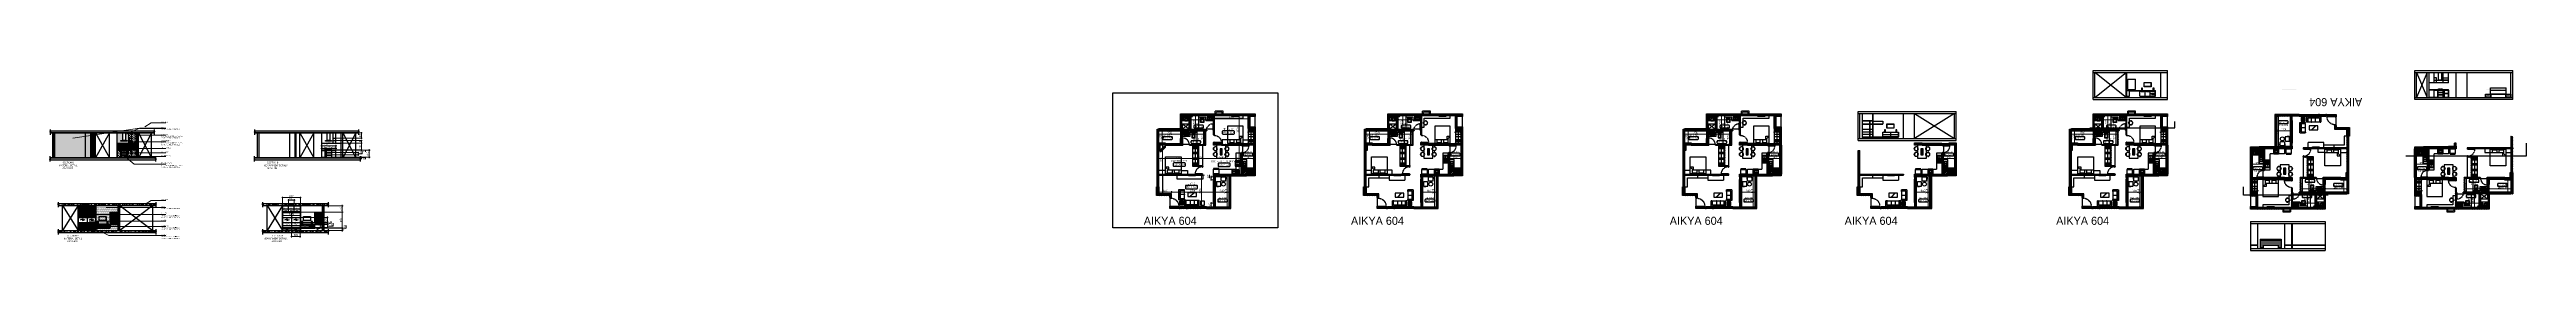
# Model space of a CAD drawing. Header units: millimetres. Extents: x -92307 to 258096, y -47434 to 112633.
# Drawn here: x -27530 to 258096, y -25021 to -4190 of the extents above; entities that cross this region are included whole.
import ezdxf
from ezdxf.enums import TextEntityAlignment as Align

# ---------------------------------------------------------------- set-up
doc = ezdxf.new("R2010")
doc.units = ezdxf.units.MM
doc.header["$LTSCALE"] = 10
doc.header["$PDMODE"] = 35
doc.header["$PDSIZE"] = 500
doc.linetypes.add('DASHED', pattern=[19.05, 12.7, -6.35])
doc.linetypes.add('HIDDEN', pattern=[9.525, 6.35, -3.175])
for name, color, linetype in [('07--DIM-1', 1, 'Continuous'), ('A--BLOCKWALL-1', 9, 'Continuous'), ('A--BLOCKWALL-2', 2, 'Continuous'), ('A--BLOCKWALL-3', 3, 'Continuous'), ('A--BLOCKWALL-HATCH', 8, 'Continuous'), ('A--CONCRETE-1', 9, 'Continuous'), ('A--CONCRETE-HID', 9, 'HIDDEN'), ('A--DOWN', 34, 'Continuous'), ('A--FIXTURE-0', 8, 'Continuous'), ('A--FURNITURE-0', 253, 'Continuous'), ('A--FURNITURE-1', 9, 'Continuous'), ('A--GLAZING-0', 181, 'Continuous'), ('A--HANDRAIL-1', 9, 'Continuous'), ('A--HATCH-1', 8, 'Continuous'), ('A--SANITARY-0', 253, 'Continuous'), ('A--SHAFT-HIDDEN', 9, 'HIDDEN'), ('A--SPACENUMBER', 2, 'Continuous'), ('A--SPACENUMBER-1', 8, 'Continuous'), ('A--SPACEREF', 3, 'Continuous'), ('A--STELWRK-1', 9, 'Continuous'), ('A--Stucture', 9, 'Continuous'), ('A--TILING-1', 8, 'Continuous'), ('A--WINREF', 7, 'Continuous'), ('A--WINREF-1', 8, 'Continuous'), ('DIMM-1', 1, 'Continuous'), ('Typical floor Column Centre line$0$X-3rd Floor Column$0$A--COL250', 250, 'Continuous'), ('Typical floor Column Centre line$0$X-3rd Floor Column$0$A--CONCRETE-4', 4, 'Continuous')]:
    doc.layers.add(name, color=color, linetype=linetype)
doc.layers.add('A--STELWRK-2', color=2, linetype='Continuous', lineweight=25)
doc.styles.add('ISO', font='isocp2.shx', dxfattribs={"width": 0.8})
doc.dimstyles.new('A-DIM-100', dxfattribs={"dimscale": 100, "dimtxt": 2.25, "dimasz": 1.5, "dimexe": 1, "dimexo": 0.5, "dimgap": 0, "dimtad": 0, "dimdec": 0, "dimzin": 12, "dimdsep": 46, "dimtxsty": 'ISO', "dimblk": 'ARCHTICK', "dimcen": 1, "dimdle": 1, "dimclrd": 8, "dimclre": 8, "dimclrt": 256, "dimadec": 0, "dimazin": 3, "dimtfac": 1, "dimtdec": 0, "dimtmove": 1, "dimatfit": 2, "dimfxl": 1, "dimtvp": 0.75, "dimtolj": 1, "dimtzin": 12, "dimlwd": 18, "dimlwe": 18, "dimarcsym": 0})
pattern_1 = [(45, (103801.735, -23097.9), (-44.90128, 44.90128), [])]
pattern_2 = [(45, (103801.735, -23097.9), (-44.90128, 44.90128), []), (135, (103801.735, -23097.9), (-44.90128, -44.90128), [])]
pattern_3 = [(45, (127700.97, -23097.9), (-44.90128, 44.90128), [])]
pattern_4 = [(45, (127700.97, -23097.9), (-44.90128, 44.90128), []), (135, (127700.97, -23097.9), (-44.90128, -44.90128), [])]
pattern_5 = [(45, (164461, -23097.9), (-44.90128, 44.90128), [])]
pattern_6 = [(45, (164461, -23097.9), (-44.90128, 44.90128), []), (135, (164461, -23097.9), (-44.90128, -44.90128), [])]
pattern_7 = [(45, (184625.85, -23097.9), (-44.90128, 44.90128), [])]
pattern_8 = [(45, (184625.85, -23097.9), (-44.90128, 44.90128), []), (135, (184625.85, -23097.9), (-44.90128, -44.90128), [])]
pattern_9 = [(45, (209018.275, -23097.9), (-44.90128, 44.90128), [])]
pattern_10 = [(45, (209018.275, -23097.9), (-44.90128, 44.90128), []), (135, (209018.275, -23097.9), (-44.90128, -44.90128), [])]
pattern_11 = [(225, (233991.554, -6338.52), (44.90128, -44.90128), [])]
pattern_12 = [(225, (233991.554, -6338.52), (44.90128, -44.90128), []), (315, (233991.554, -6338.52), (44.90128, 44.90128), [])]
pattern_13 = [(225, (252908.29, -6338.52), (44.90128, -44.90128), [])]
pattern_14 = [(225, (252908.29, -6338.52), (44.90128, -44.90128), []), (315, (252908.29, -6338.52), (44.90128, 44.90128), [])]
pattern_15 = [(45, (0, -8397.72), (-44.90128, 44.90128), []), (135, (0, -8397.72), (-44.90128, -44.90128), [])]

# ---------------------------------------------------------------- blocks, each defined once
blk = doc.blocks.new('A$C542B73FF')
at = {"layer": 'A--FURNITURE-0'}
for points in [[(-400, 50), (400, 50), (400, 100), (-400, 100)], [(-250, 0), (250, 0), (250, 50), (-250, 50)]]:
    blk.add_lwpolyline(points, close=True, dxfattribs=at)
blk = doc.blocks.new('A$C7FA855F9')
at = {"layer": 'A--FURNITURE-0', "linetype": 'Continuous'}
for p, q in [((900, 2000), (-900, 2000)), ((-900, 2000), (-900, 0)), ((-900, 460), (520, 460)), ((-900, 50), (900, 50)), ((-900, 0), (900, 0)), ((-645, 460), (-645, 130)), ((-645, 130), (-125, 130)), ((-125, 130), (-125, 460)), ((125, 460), (125, 130)), ((125, 130), (645, 130)), ((900, 840), (520, 460)), ((520, 840), (900, 840)), ((520, 460), (520, 840)), ((645, 510), (570, 510)), ((645, 130), (645, 510)), ((900, 0), (900, 2000))]:
    blk.add_line(p, q, dxfattribs=at)
blk = doc.blocks.new('A$C59C96D1E')
at = {"linetype": 'Continuous'}
for p, q in [((-3, 0), (3, 0)), ((-3, -9), (-3, -1)), ((-3, -1), (-3, -2)), ((-3, -9), (-3, -8)), ((3, -10), (-3, -10)), ((-1, 0), (-2, 0)), ((-2, -1), (-2, -8)), ((-2, -1), (-1, -1)), ((-1, -9), (-2, -9)), ((-2, -9), (-1, -9)), ((-1, -8), (-1, -1)), ((0, -2), (0, -1)), ((0, -8), (0, -9)), ((3, -1), (3, -9))]:
    blk.add_line(p, q, dxfattribs=at)
for points in [[(0, -6), (0, -5), (1, -5), (1, -6)], [(0, -6), (0, -6), (1, -6), (1, -6)], [(0, -8), (0, -7), (1, -7), (1, -8)], [(0, -7), (0, -7), (1, -7), (1, -7)], [(0, -8), (1, -8), (1, -8), (0, -8)], [(1, -6), (1, -5), (2, -5), (2, -6)], [(1, -6), (1, -6), (2, -6), (2, -6)], [(1, -7), (1, -7), (2, -7), (2, -7)], [(1, -8), (1, -7), (2, -7), (2, -8)], [(1, -8), (2, -8), (2, -8), (1, -8)], [(2, -6), (2, -5), (2, -5), (2, -6)], [(2, -6), (2, -5), (3, -5), (3, -6)], [(2, -6), (2, -6), (3, -6), (3, -6)], [(2, -6), (2, -6), (2, -6), (2, -6)], [(2, -7), (2, -7), (3, -7), (3, -7)], [(2, -8), (2, -7), (3, -7), (3, -8)], [(2, -7), (2, -7), (2, -7), (2, -7)], [(2, -8), (2, -7), (2, -7), (2, -8)], [(2, -8), (3, -8), (3, -8), (2, -8)], [(2, -8), (2, -8), (2, -8), (2, -8)]]:
    blk.add_lwpolyline(points, close=True)
for centre, radius, start, end in [((-3, -1), 0.75, 90, 180), ((3, -1), 0.75, 0, 90), ((-2, -1), 0.5, 90, 180), ((-2, -2), 0.5, 180, 270), ((-2, -8), 0.5, 90, 180), ((-3, -9), 0.75, 180, 270), ((-2, -9), 0.5, 180, 270), ((-2, -1), 0.5, 90, 180), ((-2, -8), 0.5, 180, 270), ((-1, -1), 0.5, 0, 90), ((-1, -1), 0.5, 0, 90), ((-1, -2), 0.5, 270, 0), ((-1, -8), 0.5, 0, 90), ((-1, -8), 0.5, 270, 0), ((-1, -9), 0.5, 270, 0), ((3, -9), 0.75, 270, 0)]:
    blk.add_arc(centre, radius, start, end, dxfattribs=at)
for centre, start, end in [((-30, -8), 358.28, 10.8919), ((27, -8), 169.1081, 181.72)]:
    blk.add_arc(centre, 28, start, end)
blk = doc.blocks.new('A$C6B576318')
at = {"layer": 'A--FURNITURE-0'}
for p, q in [((-975, 13), (-975, 736)), ((-888, 749), (-963, 749)), ((-963, 0), (963, 0)), ((-950, 38), (-950, 711)), ((-813, 724), (-938, 724)), ((-938, 25), (938, 25)), ((-875, 724), (-875, 736)), ((-800, 711), (-800, 736)), ((-800, 175), (-800, 711)), ((-800, 200), (800, 200)), ((-788, 749), (-279, 749)), ((-775, 150), (775, 150)), ((-267, 736), (-267, 200)), ((-254, 749), (254, 749)), ((267, 736), (267, 200)), ((279, 749), (788, 749)), ((800, 711), (800, 736)), ((800, 175), (800, 711)), ((813, 724), (938, 724)), ((875, 724), (875, 736)), ((888, 749), (963, 749)), ((950, 38), (950, 711)), ((975, 13), (975, 736))]:
    blk.add_line(p, q, dxfattribs=at)
for centre, radius, start, end in [((-963, 736), 12.5, 90, 180), ((-963, 13), 12.5, 180, 270), ((-938, 711), 12.5, 90, 180), ((-938, 38), 12.5, 180, 270), ((-888, 736), 12.5, 0, 90), ((-813, 711), 12.5, 0, 90), ((-788, 736), 12.5, 90, 180), ((-775, 175), 25, 180, 270), ((-279, 736), 12.5, 0, 90), ((-254, 736), 12.5, 90, 180), ((254, 736), 12.5, 0, 90), ((279, 736), 12.5, 90, 180), ((775, 175), 25, 270, 0), ((788, 736), 12.5, 0, 90), ((813, 711), 12.5, 90, 180), ((888, 736), 12.5, 90, 180), ((938, 711), 12.5, 0, 90), ((938, 38), 12.5, 270, 0), ((963, 736), 12.5, 0, 90), ((963, 13), 12.5, 270, 0)]:
    blk.add_arc(centre, radius, start, end, dxfattribs=at)
blk = doc.blocks.new('A$C64853205')
at = {"layer": 'A--FURNITURE-0'}
for p, q in [((-708, 13), (-708, 736)), ((-621, 749), (-696, 749)), ((-696, 0), (696, 0)), ((-683, 38), (-683, 711)), ((-546, 724), (-671, 724)), ((-671, 25), (671, 25)), ((-608, 724), (-608, 736)), ((-533, 711), (-533, 736)), ((-533, 175), (-533, 711)), ((-533, 200), (533, 200)), ((-521, 749), (-12, 749)), ((-508, 150), (508, 150)), ((0, 736), (0, 200)), ((13, 749), (521, 749)), ((533, 736), (533, 175)), ((546, 724), (671, 724)), ((608, 724), (608, 736)), ((621, 749), (696, 749)), ((683, 38), (683, 711)), ((708, 13), (708, 736))]:
    blk.add_line(p, q, dxfattribs=at)
for centre, radius, start, end in [((-696, 736), 12.5, 90, 180), ((-696, 13), 12.5, 180, 270), ((-671, 711), 12.5, 90, 180), ((-671, 38), 12.5, 180, 270), ((-621, 736), 12.5, 0, 90), ((-546, 711), 12.5, 0, 90), ((-521, 736), 12.5, 90, 180), ((-508, 175), 25, 180, 270), ((-12, 736), 12.5, 0, 90), ((13, 736), 12.5, 90, 180), ((508, 175), 25, 270, 0), ((521, 736), 12.5, 0, 90), ((546, 711), 12.5, 90, 180), ((621, 736), 12.5, 90, 180), ((671, 711), 12.5, 0, 90), ((671, 38), 12.5, 270, 0), ((696, 736), 12.5, 0, 90), ((696, 13), 12.5, 270, 0)]:
    blk.add_arc(centre, radius, start, end, dxfattribs=at)
blk = doc.blocks.new('A$C383732B3')
for p, q in [((275, 250), (275, 275)), ((275, -250), (275, -275))]:
    blk.add_line(p, q)
blk.add_lwpolyline([(275, 275), (100, 275, 0.4142136), (0, 175), (0, -175, 0.4142136), (100, -275), (275, -275)], format="xyb")
blk.add_lwpolyline([(100, -250), (450, -250, 0.4142136), (525, -175), (525, 175, 0.4142136), (450, 250), (100, 250, 0.4142136), (25, 175), (25, -175, 0.4142136)], format="xyb", close=True)
blk = doc.blocks.new('A$C337B3EF4')
for p, q in [((0, 225), (0, 250)), ((0, -250), (0, -225))]:
    blk.add_line(p, q)
blk.add_circle((0, 0), 225)
blk.add_arc((0, 0), 250, 270, 90)
blk = doc.blocks.new('A$C666E5324')
at = {"layer": 'A--FURNITURE-0'}
for points in [[(0, -525), (-1500, -525), (-1500, 525), (0, 525)], [(-400, -125), (-1100, -125), (-1100, 125), (-400, 125)], [(-450, -75), (-1050, -75), (-1050, 75), (-450, 75)]]:
    blk.add_lwpolyline(points, close=True, dxfattribs=at)
at = {"layer": 'A--FURNITURE-0', "xscale": -1, "rotation": 270.000000000004}
for p in [(-1050, 650), (-400, 650)]:
    blk.add_blockref('A$C337B3EF4', p, dxfattribs=at)
at = {"layer": 'A--FURNITURE-0', "rotation": 270.000000000004}
for p in [(-1050, -650), (-400, -650)]:
    blk.add_blockref('A$C337B3EF4', p, dxfattribs=at)
blk = doc.blocks.new('A$C030B2EE2')
at = {"layer": 'A--DOWN'}
for p, q in [((-100, 1150), (-100, 50)), ((-57, 1150), (-57, 50)), ((-43, 1150), (-43, 93)), ((0, 50), (0, 1150))]:
    blk.add_line(p, q, dxfattribs=at)
for points in [[(0, 1150), (-100, 1150), (-100, 1200), (0, 1200)], [(-57, 1150), (-100, 1150), (-100, 1107), (-57, 1107)], [(-57, 634), (-100, 634), (-100, 591), (-57, 591)], [(0, 50), (-100, 50), (-100, 0), (0, 0)], [(0, 634), (-43, 634), (-43, 591), (0, 591)], [(0, 93), (-43, 93), (-43, 50), (0, 50)]]:
    blk.add_lwpolyline(points, close=True, dxfattribs=at)
at = {"layer": 'A--GLAZING-0'}
for p, q in [((-86, 634), (-86, 1107)), ((-72, 634), (-72, 1107)), ((-28, 93), (-28, 591)), ((-14, 93), (-14, 591))]:
    blk.add_line(p, q, dxfattribs=at)
blk = doc.blocks.new('A$C35654C4B')
at = {"layer": 'A--BLOCKWALL-1'}
for p, q in [((-900, 200), (0, 200)), ((-900, 0), (0, 0))]:
    blk.add_line(p, q, dxfattribs=at)
at = {"layer": 'A--DOWN'}
for p, q in [((-50, 150), (-850, 150)), ((-50, 107), (-850, 107)), ((-850, 50), (-50, 50)), ((-50, 93), (-807, 93))]:
    blk.add_line(p, q, dxfattribs=at)
for points in [[(-850, 50), (-850, 150), (-900, 150), (-900, 50)], [(-807, 50), (-807, 93), (-850, 93), (-850, 50)], [(-416, 107), (-416, 150), (-459, 150), (-459, 107)], [(-416, 50), (-416, 93), (-459, 93), (-459, 50)], [(-50, 107), (-50, 150), (-93, 150), (-93, 107)], [(-50, 50), (-50, 150), (0, 150), (0, 50)]]:
    blk.add_lwpolyline(points, close=True, dxfattribs=at)
at = {"layer": 'A--GLAZING-0'}
for p, q in [((-807, 78), (-459, 78)), ((-807, 64), (-459, 64)), ((-416, 136), (-93, 136)), ((-416, 122), (-93, 122))]:
    blk.add_line(p, q, dxfattribs=at)
blk = doc.blocks.new('A$C34D21E7E')
at = {"layer": 'A--DOWN'}
for p, q in [((-150, 2450), (-150, -150)), ((-110, 2450), (-110, -150)), ((-95, 2450), (-95, -150)), ((-55, -150), (-55, 2450)), ((-40, -150), (-40, 2450)), ((0, -150), (0, 2450))]:
    blk.add_line(p, q, dxfattribs=at)
for points in [[(-150, 2450), (0, 2450), (0, 2500), (-150, 2500)], [(-150, 740), (-110, 740), (-110, 700), (-150, 700)], [(-95, 1590), (-55, 1590), (-55, 1550), (-95, 1550)], [(-95, 700), (-55, 700), (-55, 740), (-95, 740)], [(-40, 2450), (0, 2450), (0, 2410), (-40, 2410)], [(-40, 1550), (0, 1550), (0, 1590), (-40, 1590)], [(-150, -150), (-110, -150), (-110, -110), (-150, -110)], [(-150, -150), (0, -150), (0, -200), (-150, -200)]]:
    blk.add_lwpolyline(points, close=True, dxfattribs=at)
at = {"layer": 'A--GLAZING-0'}
for p, q in [((-135, -110), (-135, 700)), ((-125, -110), (-125, 700)), ((-80, 740), (-80, 1550)), ((-70, 740), (-70, 1550)), ((-25, 1590), (-25, 2410)), ((-15, 1590), (-15, 2410))]:
    blk.add_line(p, q, dxfattribs=at)
blk = doc.blocks.new('A$C1CBF2325')
at = {"layer": 'A--DOWN'}
for p, q in [((100, 0), (0, 0)), ((0, 0), (0, -42)), ((100, 0), (100, -42)), ((25, -42), (0, -42)), ((25, -858), (0, -858)), ((0, -900), (0, -858)), ((100, -900), (0, -900)), ((25, -42), (25, -67)), ((75, -67), (25, -67)), ((75, -833), (25, -833)), ((25, -858), (25, -833)), ((75, -42), (75, -67)), ((75, -42), (100, -42)), ((75, -858), (75, -833)), ((75, -858), (100, -858)), ((79, -46), (79, -67)), ((79, -46), (886, -46)), ((79, -67), (886, -67)), ((100, -900), (100, -858)), ((886, -67), (886, -46))]:
    blk.add_line(p, q, dxfattribs=at)
at = {"layer": 'A--DOWN', "color": 8, "linetype": 'DASHED', "ltscale": 0.005}
blk.add_arc((79, -46), 807, 269.73187, 358.52905, dxfattribs=at)
blk = doc.blocks.new('A$C68464E93')
at = {"layer": 'A--BLOCKWALL-1'}
for p, q in [((600, 200), (0, 200)), ((600, 0), (0, 0))]:
    blk.add_line(p, q, dxfattribs=at)
at = {"layer": 'A--DOWN'}
for p, q in [((50, 150), (550, 150)), ((550, 50), (50, 50))]:
    blk.add_line(p, q, dxfattribs=at)
for points in [[(50, 50), (50, 150), (0, 150), (0, 50), (50, 50)], [(550, 50), (550, 150), (600, 150), (600, 50), (550, 50)]]:
    blk.add_lwpolyline(points, dxfattribs=at)
at = {"layer": 'A--GLAZING-0'}
for p, q in [((550, 107), (50, 107)), ((550, 93), (50, 93))]:
    blk.add_line(p, q, dxfattribs=at)
blk = doc.blocks.new('A$C76363F86-flat-10')
at = {"layer": 'A--SANITARY-0'}
for points in [[(0, -0.19), (0, 0.19), (-0.66, 0.19), (-0.66, -0.19)], [(-0.17, -0.15), (-0.17, 0.15), (-0.62, 0.15), (-0.62, -0.15)], [(-0.11, -0.02), (-0.11, 0.02), (-0.27, 0.02), (-0.27, -0.02)], [(0, -0.02), (0, 0.02), (-0.06, 0.02), (-0.06, -0.02)], [(-0.03, -0.01), (-0.03, 0.01), (-0.05, 0.01), (-0.05, -0.01)]]:
    blk.add_lwpolyline(points, close=True, dxfattribs=at)
blk = doc.blocks.new('A$C302618AE')
at = {"layer": 'A--SANITARY-0'}
for p, q in [((-287, 0), (287, 0)), ((-297, -10), (-297, -416)), ((-287, -426), (287, -426)), ((-247, -138), (-247, -383)), ((-237, -128), (240, -128)), ((-237, -393), (240, -393)), ((-206, -178), (-206, -343)), ((-196, -168), (199, -168)), ((-196, -353), (199, -353)), ((-60, -67), (-138, -67)), ((-100, -30), (-100, -110)), ((65, -236), (-65, -236)), ((40, -67), (-38, -67)), ((0, -183), (0, -295)), ((1, -30), (1, -110)), ((141, -67), (63, -67)), ((101, -30), (101, -110)), ((209, -178), (209, -343)), ((250, -138), (250, -383)), ((297, -10), (297, -416))]:
    blk.add_line(p, q, dxfattribs=at)
for centre, radius in [((-100, -67), 17.8), ((1, -235), 36.3), ((1, -235), 25), ((1, -67), 17.8), ((101, -67), 17.8)]:
    blk.add_circle(centre, radius, dxfattribs=at)
for centre, start, end in [((-287, -10), 90, 180), ((-287, -416), 180, 270), ((-237, -138), 90, 180), ((-237, -383), 180, 270), ((-196, -178), 90, 180), ((-196, -343), 180, 270), ((199, -178), 0, 90), ((199, -343), 270, 0), ((240, -138), 0, 90), ((240, -383), 270, 0), ((287, -10), 0, 90), ((287, -416), 270, 0)]:
    blk.add_arc(centre, 10, start, end, dxfattribs=at)
blk.add_ellipse((0, -141), major_axis=(17.6, 0), ratio=0.3182042, dxfattribs=at)
blk = doc.blocks.new('A$C704305AF')
at = {"layer": 'A--SANITARY-0'}
for p, q in [((0, 0.06), (0, -0.06)), ((0.06, 0), (-0.06, 0))]:
    blk.add_line(p, q, dxfattribs=at)
for major_axis, start_param, end_param in [((0, 0.0508), 3.141593, 9.424778), ((0, 0.0381), 6.283185307145827, 12.56637061432541)]:
    blk.add_ellipse((0, 0), major_axis=major_axis, ratio=1, start_param=start_param, end_param=end_param, dxfattribs=at)
blk = doc.blocks.new('A$C06896976')
at = {"layer": 'A--FIXTURE-0'}
for p, q in [((0, 0.6), (-0.6, 0.6)), ((-0.6, 0.6), (-0.6, 0)), ((-0.6, 0), (0, 0)), ((-0.52, 0.6), (-0.52, 0)), ((0, 0), (0, 0.6)), ((0, 0.53), (0.03, 0.53)), ((0.03, 0.48), (0, 0.48)), ((0.03, 0.12), (0, 0.12)), ((0, 0.07), (0.03, 0.07)), ((0.05, 0.6), (0.03, 0.6)), ((0.03, 0.6), (0.03, 0)), ((0.03, 0), (0.05, 0)), ((0.05, 0), (0.05, 0.6))]:
    blk.add_line(p, q, dxfattribs=at)
for centre, major_axis, start_param, end_param in [((-0.39, 0.45), (0.0707, 0.0707), 0.785398, 7.068583), ((-0.39, 0.45), (0.053, 0.053), 0.785398, 7.068583), ((-0.39, 0.15), (0.053, -0.053), -0.785398, 5.497787), ((-0.39, 0.45), (0.0354, 0.0354), 0.785398, 7.068583), ((-0.39, 0.15), (0.0354, -0.0354), -0.785398, 5.497787), ((-0.39, 0.45), (0.0177, 0.0177), 0.785398, 7.068583), ((-0.39, 0.15), (-0.0177, -0.0177), 0.785398, 7.068583), ((-0.13, 0.15), (-0.0707, -0.0707), 0.785398, 7.068583), ((-0.14, 0.45), (-0.053, 0.053), -0.785398, 5.497787), ((-0.13, 0.15), (-0.053, -0.053), 0.785398, 7.068583), ((-0.14, 0.45), (-0.0354, 0.0354), -0.785398, 5.497787), ((-0.13, 0.15), (-0.0354, -0.0354), 0.785398, 7.068583), ((-0.14, 0.45), (0.0177, 0.0177), 0.785398, 7.068583), ((-0.13, 0.15), (-0.0177, -0.0177), 0.785398, 7.068583)]:
    blk.add_ellipse(centre, major_axis=major_axis, ratio=1, start_param=start_param, end_param=end_param, dxfattribs=at)
blk = doc.blocks.new('A$C321E12B3')
at = {"layer": 'A--SANITARY-0', "ltscale": 5}
for p, q in [((-0.9, 0.45), (0, 0.45)), ((-0.9, 0), (-0.9, 0.45)), ((0, 0), (-0.9, 0)), ((-0.88, 0.05), (-0.88, 0.4)), ((-0.85, 0.43), (-0.05, 0.43)), ((-0.05, 0.02), (-0.85, 0.02)), ((-0.84, 0.12), (-0.84, 0.33)), ((-0.77, 0.4), (-0.54, 0.4)), ((-0.54, 0.05), (-0.77, 0.05)), ((-0.48, 0.33), (-0.48, 0.12)), ((-0.44, 0.35), (-0.06, 0.35)), ((-0.44, 0.34), (-0.44, 0.35)), ((-0.06, 0.33), (-0.44, 0.33)), ((-0.44, 0.31), (-0.06, 0.31)), ((-0.44, 0.29), (-0.44, 0.31)), ((-0.06, 0.29), (-0.44, 0.29)), ((-0.44, 0.26), (-0.06, 0.26)), ((-0.44, 0.25), (-0.44, 0.26)), ((-0.06, 0.24), (-0.44, 0.24)), ((-0.06, 0.21), (-0.44, 0.21)), ((-0.44, 0.2), (-0.44, 0.19)), ((-0.44, 0.19), (-0.06, 0.19)), ((-0.44, 0.16), (-0.44, 0.14)), ((-0.06, 0.16), (-0.44, 0.16)), ((-0.44, 0.14), (-0.06, 0.14)), ((-0.06, 0.12), (-0.44, 0.12)), ((-0.44, 0.11), (-0.44, 0.1)), ((-0.44, 0.1), (-0.06, 0.1)), ((-0.06, 0.37), (-0.43, 0.37)), ((-0.06, 0.08), (-0.43, 0.08)), ((-0.4, 0.39), (-0.09, 0.39)), ((-0.4, 0.06), (-0.09, 0.06)), ((-0.05, 0.35), (-0.05, 0.34)), ((-0.05, 0.31), (-0.05, 0.29)), ((-0.05, 0.26), (-0.05, 0.25)), ((-0.05, 0.19), (-0.05, 0.2)), ((-0.05, 0.14), (-0.05, 0.16)), ((-0.05, 0.1), (-0.05, 0.11)), ((-0.02, 0.4), (-0.02, 0.05)), ((0, 0.45), (0, 0))]:
    blk.add_line(p, q, dxfattribs=at)
at = {"layer": 'A--SANITARY-0'}
blk.add_line((-0.9, 0.45), (0, 0.45), dxfattribs=at)
at = {"layer": 'A--SANITARY-0', "ltscale": 5, "extrusion": (0, 0, -1)}
for centre, major_axis, start_param, end_param in [((-0.85, 0.4), (-0.0238, 0.0238), 5.497787, 7.068583), ((-0.85, 0.05), (0.0238, 0.0238), 2.356194, 3.926991), ((-0.77, 0.33), (0.0446, 0.0446), 3.926991, 5.497787), ((-0.77, 0.12), (-0.0446, 0.0446), 3.926991, 5.497787), ((-0.66, 0.21), (0.0223, 0.0223), 0.785398, 7.068583), ((-0.66, 0.21), (0.0112, 0.0112), 0.785398, 7.068583), ((-0.66, 0.21), (0.00743, 0.00743), 0.785398, 7.068583), ((-0.54, 0.33), (0.0446, 0.0446), -0.785398, 0.785398), ((-0.54, 0.12), (-0.0446, 0.0446), 2.356194, 3.926991), ((-0.44, 0.35), (0.00297, 0.00297), 3.926991, 5.497787), ((-0.44, 0.34), (-0.00297, 0.00297), 3.926991, 5.497787), ((-0.44, 0.31), (-0.00297, 0.00297), 5.497787, 7.068583), ((-0.44, 0.29), (-0.00297, 0.00297), 3.926991, 5.497787), ((-0.44, 0.2), (0.00297, 0.00297), 3.926991, 5.497787), ((-0.44, 0.19), (-0.00297, 0.00297), 3.926991, 5.497787), ((-0.44, 0.16), (0.00297, 0.00297), 3.926991, 5.497787), ((-0.44, 0.14), (0.00297, 0.00297), 2.356194, 3.926991), ((-0.44, 0.11), (0.00297, 0.00297), 3.926991, 5.497787), ((-0.44, 0.1), (0.00297, 0.00297), 2.356194, 3.926991), ((-0.39, 0.34), (-0.0357, 0.0357), 6.090163, 6.844508), ((-0.39, 0.11), (-0.0357, 0.0357), 4.151066, 4.905412), ((-0.11, 0.34), (-0.0357, 0.0357), 1.009473, 1.763819), ((-0.11, 0.11), (-0.0357, 0.0357), 2.94857, 3.702916), ((-0.06, 0.35), (0.00297, 0.00297), -0.785398, 0.785398), ((-0.06, 0.34), (-0.00297, 0.00297), 2.356194, 3.926991), ((-0.06, 0.31), (0.00297, 0.00297), -0.785398, 0.785398), ((-0.06, 0.29), (-0.00297, 0.00297), 2.356194, 3.926991), ((-0.06, 0.2), (0.00297, 0.00297), -0.785398, 0.785398), ((-0.06, 0.19), (-0.00297, 0.00297), 2.356194, 3.926991), ((-0.06, 0.16), (0.00297, 0.00297), -0.785398, 0.785398), ((-0.06, 0.14), (-0.00297, 0.00297), 2.356194, 3.926991), ((-0.06, 0.11), (0.00297, 0.00297), -0.785398, 0.785398), ((-0.06, 0.1), (-0.00297, 0.00297), 2.356194, 3.926991), ((-0.05, 0.4), (-0.0238, 0.0238), 0.785398, 2.356194), ((-0.05, 0.05), (-0.0238, 0.0238), 2.356194, 3.926991)]:
    blk.add_ellipse(centre, major_axis=major_axis, ratio=1, start_param=start_param, end_param=end_param, dxfattribs=at)
at = {"layer": 'A--SANITARY-0', "ltscale": 5}
for centre, major_axis, start_param, end_param in [((-0.44, 0.26), (-0.00297, -0.00297), 3.926991, 5.497787), ((-0.44, 0.25), (0.00297, -0.00297), 3.926991, 5.497787), ((-0.06, 0.26), (-0.00297, -0.00297), 2.356194, 3.926991), ((-0.06, 0.25), (0.00297, -0.00297), -0.785398, 0.785398)]:
    blk.add_ellipse(centre, major_axis=major_axis, ratio=1, start_param=start_param, end_param=end_param, dxfattribs=at)
blk = doc.blocks.new('A$C47D60FF3')
at = {"layer": 'A--FIXTURE-0'}
blk.add_lwpolyline([(-0.07, 0.6), (-0.07, 0), (-0.6, 0), (-0.6, 0.6)], close=True, dxfattribs=at)
blk.add_lwpolyline([(-0.05, 0.6), (-0.05, 0), (0, 0), (0, 0.6), (-0.05, 0.6)], dxfattribs=at)
blk = doc.blocks.new('A$C613641B0')
at = {"layer": 'A--BLOCKWALL-1'}
for p, q in [((0, 0), (-1800, 0)), ((0, -200), (-1800, -200))]:
    blk.add_line(p, q, dxfattribs=at)
at = {"layer": 'A--DOWN'}
for p, q in [((-50, -50), (-1750, -50)), ((-1750, -93), (-93, -93)), ((-1750, -107), (-50, -107)), ((-1750, -150), (-50, -150))]:
    blk.add_line(p, q, dxfattribs=at)
for points in [[(-1750, -50), (-1750, -150), (-1800, -150), (-1800, -50)], [(-1750, -107), (-1750, -150), (-1707, -150), (-1707, -107)], [(-934, -50), (-934, -93), (-891, -93), (-891, -50)], [(-934, -107), (-934, -150), (-891, -150), (-891, -107)], [(-93, -50), (-93, -93), (-50, -93), (-50, -50)], [(-50, -50), (-50, -150), (0, -150), (0, -50)]]:
    blk.add_lwpolyline(points, close=True, dxfattribs=at)
at = {"layer": 'A--GLAZING-0'}
for p, q in [((-934, -122), (-1707, -122)), ((-934, -136), (-1707, -136)), ((-93, -64), (-891, -64)), ((-93, -78), (-891, -78))]:
    blk.add_line(p, q, dxfattribs=at)
blk = doc.blocks.new('SPACE')
at = {"layer": 'A--SPACENUMBER-1'}
blk.add_lwpolyline([(-600, 0), (600, 0, 0.4142135624), (700, 100), (700, 288.5, 0.4142135624), (600, 388.5), (-600, 388.5, 0.4142135624), (-700, 288.5), (-700, 100, 0.4142135624), (-600, 0, -0.052514465)], format="xyb", dxfattribs=at)
at = {"layer": 'A--SPACENUMBER', "style": 'ISO', "width": 0.8, "flags": 4}
blk.add_attdef('01', text='', height=250, dxfattribs=at).set_placement((0.455, 202.41), align=Align.MIDDLE)
at = {"layer": 'A--SPACEREF', "style": 'ISO', "width": 0.8, "flags": 4}
blk.add_attdef('S', text='', height=300, dxfattribs=at).set_placement((1.35, 474.975), align=Align.CENTER)
blk = doc.blocks.new('AL-OP')
at = {"layer": 'A--WINREF-1'}
blk.add_lwpolyline([(-124, 300), (-300, 124), (-300, -124), (-124, -300), (124, -300), (300, -124), (300, 124), (124, 300)], close=True, dxfattribs=at)
at = {"layer": 'A--WINREF', "style": 'ISO', "width": 0.6}
blk.add_attdef('AL-OP', text='', height=250, dxfattribs=at).set_placement((3, -5), align=Align.MIDDLE)
blk = doc.blocks.new('A$C2D7D56F7')
at = {"layer": 'A--FIXTURE-0'}
for p, q in [((-0.3, -0.11), (0.3, -0.11)), ((-0.04, -0.04), (0.13, -0.04)), ((-0.04, -0.06), (0.13, -0.06)), ((-0.04, -0.07), (0.13, -0.07))]:
    blk.add_line(p, q, dxfattribs=at)
blk.add_lwpolyline([(0.3, -0.58, -0.414214), (0.28, -0.6), (-0.28, -0.6, -0.414214), (-0.3, -0.58), (-0.3, 0), (0.3, 0)], format="xyb", close=True, dxfattribs=at)
blk.add_lwpolyline([(-0.17, -0.17), (0.17, -0.17), (0.19, -0.18), (0.19, -0.53), (0.17, -0.55), (-0.17, -0.55), (-0.19, -0.53), (-0.19, -0.18)], close=True, dxfattribs=at)
for centre, radius in [((-0.17, -0.05), 0.025), ((-0.09, -0.05), 0.025), ((0, -0.35), 0.0964), ((0, -0.35), 0.0776), ((0.18, -0.05), 0.025)]:
    blk.add_circle(centre, radius, dxfattribs=at)
blk = doc.blocks.new('A$C3A434446')
at = {"layer": 'A--STELWRK-1', "color": 1}
for p, q in [((15, 939), (115, 939)), ((15, 909), (115, 909)), ((110, 939), (110, 1089)), ((155, 939), (665, 939)), ((155, 909), (665, 909)), ((160, 939), (160, 1089)), ((660, 939), (660, 1089)), ((705, 939), (805, 939)), ((705, 909), (805, 909)), ((710, 939), (710, 1089))]:
    blk.add_line(p, q, dxfattribs=at)
at = {"layer": 'A--STELWRK-1'}
for points in [[(15, 899), (10, 899), (10, 949), (15, 949)], [(85, 1099), (85, 1089), (185, 1089), (185, 1099)], [(635, 1099), (635, 1089), (735, 1089), (735, 1099)], [(805, 899), (810, 899), (810, 949), (805, 949)]]:
    blk.add_lwpolyline(points, close=True, dxfattribs=at)
at = {"layer": 'A--STELWRK-2'}
for centre, radius in [((135, 924), 25), ((135, 924), 22), ((685, 924), 25), ((685, 924), 22)]:
    blk.add_circle(centre, radius, dxfattribs=at)
blk = doc.blocks.new('A$C6931329F')
at = {"layer": 'A--BLOCKWALL-1'}
for p, q in [((0, 900), (0, 0)), ((200, 900), (200, 0))]:
    blk.add_line(p, q, dxfattribs=at)
at = {"layer": 'A--DOWN'}
for p, q in [((50, 50), (50, 850)), ((150, 850), (150, 50))]:
    blk.add_line(p, q, dxfattribs=at)
for points in [[(150, 850), (50, 850), (50, 900), (150, 900), (150, 850)], [(150, 50), (50, 50), (50, 0), (150, 0), (150, 50)]]:
    blk.add_lwpolyline(points, dxfattribs=at)
at = {"layer": 'A--GLAZING-0'}
for p, q in [((93, 850), (93, 50)), ((107, 850), (107, 50))]:
    blk.add_line(p, q, dxfattribs=at)
blk = doc.blocks.new('A$C4DFF75E1')
at = {"layer": 'A--DOWN'}
for p, q in [((9, 25), (0, 25)), ((0, 25), (0, 0)), ((0, 0), (12, 0)), ((9, 15, 0), (9, 25, 0)), ((12, 15, 0), (9, 15, 0)), ((12, 15, 0), (12, 0, 0)), ((12, 15, 0), (12, 0, 0)), ((12, 0), (12, 15)), ((438, 15, 0), (438, 0, 0)), ((438, 15, 0), (438, 0, 0)), ((438, 15, 0), (441, 15, 0)), ((438, 0), (438, 15)), ((450, 0), (438, 0)), ((441, 15, 0), (441, 25, 0)), ((441, 25), (450, 25)), ((450, 25), (450, 0))]:
    blk.add_line(p, q, dxfattribs=at)
blk.add_lwpolyline([(14, 18), (388, 234), (385, 240), (11, 24)], close=True, dxfattribs=at)
blk.add_circle((10, 24, 0), 0.781, dxfattribs=at)
at = {"layer": 'A--DOWN', "color": 8, "linetype": 'DASHED', "ltscale": 0.003}
blk.add_arc((-37, 15, 0), 478, 0, 27.29356, dxfattribs=at)
blk = doc.blocks.new('_ArchTick')
at = {"color": 0, "const_width": 0.15}
blk.add_lwpolyline([(-0.5, -0.5), (0.5, 0.5)], dxfattribs=at)
blk = doc.blocks.new('*D221')
at = {"layer": '07--DIM-1', "color": 8, "lineweight": 18}
for p, q in [((109802, -12848), (109552, -12848)), ((109652, -16298), (109652, -12748)), ((109802, -16198), (109552, -16198))]:
    blk.add_line(p, q, dxfattribs=at)
at = {"layer": 'Defpoints', "color": 0}
for p in [(109652, -12848), (109852, -12848), (109852, -16198)]:
    blk.add_point(p, dxfattribs=at)
at = {"layer": '07--DIM-1', "color": 8, "lineweight": 18, "xscale": 150, "yscale": 150, "zscale": 150}
for p, rotation in [((109652, -12848), 90), ((109652, -16198), 270)]:
    blk.add_blockref('_ArchTick', p, dxfattribs=dict(at, rotation=rotation))
at = {"layer": '07--DIM-1', "insert": (109483, -14523), "char_height": 225, "attachment_point": 5, "rotation": 90, "style": 'ISO'}
blk.add_mtext('\\A1;3350', dxfattribs=at)
blk = doc.blocks.new('*D222')
at = {"layer": '07--DIM-1', "color": 8, "lineweight": 18}
for p, q in [((109851, -9398), (109552, -9398)), ((109652, -12848), (109652, -9298)), ((109802, -12748), (109552, -12748))]:
    blk.add_line(p, q, dxfattribs=at)
at = {"layer": 'Defpoints', "color": 0}
for p in [(109652, -9398), (109901, -9398), (109852, -12748)]:
    blk.add_point(p, dxfattribs=at)
at = {"layer": '07--DIM-1', "color": 8, "lineweight": 18, "xscale": 150, "yscale": 150, "zscale": 150}
for p, rotation in [((109652, -9398), 90), ((109652, -12748), 270)]:
    blk.add_blockref('_ArchTick', p, dxfattribs=dict(at, rotation=rotation))
at = {"layer": '07--DIM-1', "insert": (109483, -11073), "char_height": 225, "attachment_point": 5, "rotation": 90, "style": 'ISO'}
blk.add_mtext('\\A1;3350', dxfattribs=at)
blk = doc.blocks.new('*D223')
at = {"layer": '07--DIM-1', "color": 8, "lineweight": 18}
for p, q in [((106702, -9768), (110802, -9768)), ((106802, -9448), (106802, -9868)), ((110702, -9448), (110702, -9868))]:
    blk.add_line(p, q, dxfattribs=at)
at = {"layer": 'Defpoints', "color": 0}
for p in [(106802, -9398), (110702, -9398), (110702, -9768)]:
    blk.add_point(p, dxfattribs=at)
at = {"layer": '07--DIM-1', "color": 8, "lineweight": 18, "xscale": 150, "yscale": 150, "zscale": 150, "rotation": 180}
blk.add_blockref('_ArchTick', (106802, -9768), dxfattribs=at)
at = {"layer": '07--DIM-1', "color": 8, "lineweight": 18, "xscale": 150, "yscale": 150, "zscale": 150}
blk.add_blockref('_ArchTick', (110702, -9768), dxfattribs=at)
at = {"layer": '07--DIM-1', "insert": (108752, -9599), "char_height": 225, "attachment_point": 5, "style": 'ISO'}
blk.add_mtext('\\A1;3900', dxfattribs=at)
blk = doc.blocks.new('*D224')
at = {"layer": '07--DIM-1', "color": 8, "lineweight": 18}
for p, q in [((110602, -11337), (111402, -11337)), ((110702, -10948), (110702, -11437)), ((111302, -10948), (111302, -11437))]:
    blk.add_line(p, q, dxfattribs=at)
at = {"layer": 'Defpoints', "color": 0}
for p in [(110702, -10898), (111302, -10898), (111302, -11337)]:
    blk.add_point(p, dxfattribs=at)
at = {"layer": '07--DIM-1', "color": 8, "lineweight": 18, "xscale": 150, "yscale": 150, "zscale": 150, "rotation": 180}
blk.add_blockref('_ArchTick', (110702, -11337), dxfattribs=at)
at = {"layer": '07--DIM-1', "color": 8, "lineweight": 18, "xscale": 150, "yscale": 150, "zscale": 150}
blk.add_blockref('_ArchTick', (111302, -11337), dxfattribs=at)
at = {"layer": '07--DIM-1', "insert": (111002, -11168), "char_height": 225, "attachment_point": 5, "style": 'ISO'}
blk.add_mtext('\\A1;600', dxfattribs=at)
blk = doc.blocks.new('*D225')
at = {"layer": '07--DIM-1', "color": 8, "lineweight": 18}
for p, q in [((104002, -9894), (106802, -9894)), ((104102, -9448), (104102, -9994)), ((106702, -9448), (106702, -9994))]:
    blk.add_line(p, q, dxfattribs=at)
at = {"layer": 'Defpoints', "color": 0}
for p in [(104102, -9398), (106702, -9398), (106702, -9894)]:
    blk.add_point(p, dxfattribs=at)
at = {"layer": '07--DIM-1', "color": 8, "lineweight": 18, "xscale": 150, "yscale": 150, "zscale": 150, "rotation": 180}
blk.add_blockref('_ArchTick', (104102, -9894), dxfattribs=at)
at = {"layer": '07--DIM-1', "color": 8, "lineweight": 18, "xscale": 150, "yscale": 150, "zscale": 150}
blk.add_blockref('_ArchTick', (106702, -9894), dxfattribs=at)
at = {"layer": '07--DIM-1', "insert": (105402, -9725), "char_height": 225, "attachment_point": 5, "style": 'ISO'}
blk.add_mtext('\\A1;2600', dxfattribs=at)
blk = doc.blocks.new('*D226')
at = {"layer": '07--DIM-1', "color": 8, "lineweight": 18}
for p, q in [((104152, -9398), (104714, -9398)), ((104152, -10973), (104714, -10973)), ((104614, -11073), (104614, -9298))]:
    blk.add_line(p, q, dxfattribs=at)
at = {"layer": 'Defpoints', "color": 0}
for p in [(104102, -9398), (104102, -10973), (104614, -9398)]:
    blk.add_point(p, dxfattribs=at)
at = {"layer": '07--DIM-1', "color": 8, "lineweight": 18, "xscale": 150, "yscale": 150, "zscale": 150}
for p, rotation in [((104614, -9398), 90), ((104614, -10973), 270)]:
    blk.add_blockref('_ArchTick', p, dxfattribs=dict(at, rotation=rotation))
at = {"layer": '07--DIM-1', "insert": (104445, -10185), "char_height": 225, "attachment_point": 5, "rotation": 90, "style": 'ISO'}
blk.add_mtext('\\A1;1575', dxfattribs=at)
blk = doc.blocks.new('*D227')
at = {"layer": '07--DIM-1', "color": 8, "lineweight": 18}
for p, q in [((100302, -18258), (101952, -18258)), ((100402, -18398), (100402, -18158)), ((101852, -18398), (101852, -18158))]:
    blk.add_line(p, q, dxfattribs=at)
at = {"layer": 'Defpoints', "color": 0}
for p in [(100402, -18448), (101852, -18258), (101852, -18448)]:
    blk.add_point(p, dxfattribs=at)
at = {"layer": '07--DIM-1', "color": 8, "lineweight": 18, "xscale": 150, "yscale": 150, "zscale": 150, "rotation": 180}
blk.add_blockref('_ArchTick', (100402, -18258), dxfattribs=at)
at = {"layer": '07--DIM-1', "color": 8, "lineweight": 18, "xscale": 150, "yscale": 150, "zscale": 150}
blk.add_blockref('_ArchTick', (101852, -18258), dxfattribs=at)
at = {"layer": '07--DIM-1', "insert": (101127, -18089), "char_height": 225, "attachment_point": 5, "style": 'ISO'}
blk.add_mtext('\\A1;1450', dxfattribs=at)
blk = doc.blocks.new('*D228')
at = {"layer": '07--DIM-1', "color": 8, "lineweight": 18}
for p, q in [((101752, -18258), (106802, -18258)), ((101852, -18398), (101852, -18158)), ((106702, -18398), (106702, -18158))]:
    blk.add_line(p, q, dxfattribs=at)
at = {"layer": 'Defpoints', "color": 0}
for p in [(101852, -18448), (106702, -18258), (106702, -18448)]:
    blk.add_point(p, dxfattribs=at)
at = {"layer": '07--DIM-1', "color": 8, "lineweight": 18, "xscale": 150, "yscale": 150, "zscale": 150, "rotation": 180}
blk.add_blockref('_ArchTick', (101852, -18258), dxfattribs=at)
at = {"layer": '07--DIM-1', "color": 8, "lineweight": 18, "xscale": 150, "yscale": 150, "zscale": 150}
blk.add_blockref('_ArchTick', (106702, -18258), dxfattribs=at)
at = {"layer": '07--DIM-1', "insert": (104277, -18089), "char_height": 225, "attachment_point": 5, "style": 'ISO'}
blk.add_mtext('\\A1;4850', dxfattribs=at)
blk = doc.blocks.new('*D229')
at = {"layer": '07--DIM-1', "color": 8, "lineweight": 18}
for p, q in [((106802, -18258), (108552, -18258)), ((106902, -18533), (106902, -18158)), ((108452, -18533), (108452, -18158))]:
    blk.add_line(p, q, dxfattribs=at)
at = {"layer": 'Defpoints', "color": 0}
for p in [(106902, -18583), (108452, -18258), (108452, -18583)]:
    blk.add_point(p, dxfattribs=at)
at = {"layer": '07--DIM-1', "color": 8, "lineweight": 18, "xscale": 150, "yscale": 150, "zscale": 150, "rotation": 180}
blk.add_blockref('_ArchTick', (106902, -18258), dxfattribs=at)
at = {"layer": '07--DIM-1', "color": 8, "lineweight": 18, "xscale": 150, "yscale": 150, "zscale": 150}
blk.add_blockref('_ArchTick', (108452, -18258), dxfattribs=at)
at = {"layer": '07--DIM-1', "insert": (107677, -18089), "char_height": 225, "attachment_point": 5, "style": 'ISO'}
blk.add_mtext('\\A1;1550', dxfattribs=at)
blk = doc.blocks.new('*D230')
at = {"layer": '07--DIM-1', "color": 8, "lineweight": 18}
for p, q in [((109952, -14390), (105352, -14390)), ((105452, -14436), (105452, -14290)), ((109852, -14436), (109852, -14290))]:
    blk.add_line(p, q, dxfattribs=at)
at = {"layer": 'Defpoints', "color": 0}
for p in [(105452, -14390), (105452, -14486), (109852, -14486)]:
    blk.add_point(p, dxfattribs=at)
at = {"layer": '07--DIM-1', "color": 8, "lineweight": 18, "xscale": 150, "yscale": 150, "zscale": 150, "rotation": 180}
blk.add_blockref('_ArchTick', (105452, -14390), dxfattribs=at)
at = {"layer": '07--DIM-1', "color": 8, "lineweight": 18, "xscale": 150, "yscale": 150, "zscale": 150}
blk.add_blockref('_ArchTick', (109852, -14390), dxfattribs=at)
at = {"layer": '07--DIM-1', "insert": (107652, -14221), "char_height": 225, "attachment_point": 5, "style": 'ISO'}
blk.add_mtext('\\A1;4400', dxfattribs=at)
blk = doc.blocks.new('*D231')
at = {"layer": '07--DIM-1', "color": 8, "lineweight": 18}
for p, q in [((108402, -16398), (108180, -16398)), ((108280, -16298), (108280, -20048)), ((108402, -19948), (108180, -19948))]:
    blk.add_line(p, q, dxfattribs=at)
at = {"layer": 'Defpoints', "color": 0}
for p in [(108452, -16398), (108280, -19948), (108452, -19948)]:
    blk.add_point(p, dxfattribs=at)
at = {"layer": '07--DIM-1', "color": 8, "lineweight": 18, "xscale": 150, "yscale": 150, "zscale": 150}
for p, rotation in [((108280, -16398), 90), ((108280, -19948), 270)]:
    blk.add_blockref('_ArchTick', p, dxfattribs=dict(at, rotation=rotation))
at = {"layer": '07--DIM-1', "insert": (108111, -18173), "char_height": 225, "attachment_point": 5, "rotation": 90, "style": 'ISO'}
blk.add_mtext('\\A1;3550', dxfattribs=at)
blk = doc.blocks.new('*D232')
at = {"layer": '07--DIM-1', "color": 8, "lineweight": 18}
for p, q in [((100402, -11289), (100402, -11668)), ((102902, -11289), (102902, -11668)), ((100302, -11568), (103002, -11568))]:
    blk.add_line(p, q, dxfattribs=at)
at = {"layer": 'Defpoints', "color": 0}
for p in [(100402, -11239), (102902, -11239), (102902, -11568)]:
    blk.add_point(p, dxfattribs=at)
at = {"layer": '07--DIM-1', "color": 8, "lineweight": 18, "xscale": 150, "yscale": 150, "zscale": 150, "rotation": 180}
blk.add_blockref('_ArchTick', (100402, -11568), dxfattribs=at)
at = {"layer": '07--DIM-1', "color": 8, "lineweight": 18, "xscale": 150, "yscale": 150, "zscale": 150}
blk.add_blockref('_ArchTick', (102902, -11568), dxfattribs=at)
at = {"layer": '07--DIM-1', "insert": (101652, -11399), "char_height": 225, "attachment_point": 5, "style": 'ISO'}
blk.add_mtext('\\A1;2500', dxfattribs=at)
blk = doc.blocks.new('*D233')
at = {"layer": '07--DIM-1', "color": 8, "lineweight": 18}
for p, q in [((103102, -11377), (103102, -11668)), ((105702, -11377), (105702, -11668)), ((103002, -11568), (105802, -11568))]:
    blk.add_line(p, q, dxfattribs=at)
at = {"layer": 'Defpoints', "color": 0}
for p in [(103102, -11327), (105702, -11327), (105702, -11568)]:
    blk.add_point(p, dxfattribs=at)
at = {"layer": '07--DIM-1', "color": 8, "lineweight": 18, "xscale": 150, "yscale": 150, "zscale": 150, "rotation": 180}
blk.add_blockref('_ArchTick', (103102, -11568), dxfattribs=at)
at = {"layer": '07--DIM-1', "color": 8, "lineweight": 18, "xscale": 150, "yscale": 150, "zscale": 150}
blk.add_blockref('_ArchTick', (105702, -11568), dxfattribs=at)
at = {"layer": '07--DIM-1', "insert": (104402, -11399), "char_height": 225, "attachment_point": 5, "style": 'ISO'}
blk.add_mtext('\\A1;2600', dxfattribs=at)
blk = doc.blocks.new('*D234')
at = {"layer": '07--DIM-1', "color": 8, "lineweight": 18}
for p, q in [((105652, -11173), (105429, -11173)), ((105529, -11073), (105529, -12848)), ((105652, -12748), (105429, -12748))]:
    blk.add_line(p, q, dxfattribs=at)
at = {"layer": 'Defpoints', "color": 0}
for p in [(105702, -11173), (105529, -12748), (105702, -12748)]:
    blk.add_point(p, dxfattribs=at)
at = {"layer": '07--DIM-1', "color": 8, "lineweight": 18, "xscale": 150, "yscale": 150, "zscale": 150}
for p, rotation in [((105529, -11173), 90), ((105529, -12748), 270)]:
    blk.add_blockref('_ArchTick', p, dxfattribs=dict(at, rotation=rotation))
at = {"layer": '07--DIM-1', "insert": (105360, -11960), "char_height": 225, "attachment_point": 5, "rotation": 90, "style": 'ISO'}
blk.add_mtext('\\A1;1575', dxfattribs=at)
blk = doc.blocks.new('*D235')
at = {"layer": '07--DIM-1', "color": 8, "lineweight": 18}
for p, q in [((100402, -14236), (100402, -14490)), ((104902, -14236), (104902, -14490)), ((100302, -14390), (105002, -14390))]:
    blk.add_line(p, q, dxfattribs=at)
at = {"layer": 'Defpoints', "color": 0}
for p in [(100402, -14186), (104902, -14186), (104902, -14390)]:
    blk.add_point(p, dxfattribs=at)
at = {"layer": '07--DIM-1', "color": 8, "lineweight": 18, "xscale": 150, "yscale": 150, "zscale": 150, "rotation": 180}
blk.add_blockref('_ArchTick', (100402, -14390), dxfattribs=at)
at = {"layer": '07--DIM-1', "color": 8, "lineweight": 18, "xscale": 150, "yscale": 150, "zscale": 150}
blk.add_blockref('_ArchTick', (104902, -14390), dxfattribs=at)
at = {"layer": '07--DIM-1', "insert": (102652, -14277), "char_height": 225, "attachment_point": 5, "style": 'ISO'}
blk.add_mtext('\\A1;4500', dxfattribs=at)
blk = doc.blocks.new('*D236')
at = {"layer": '07--DIM-1', "color": 8, "lineweight": 18}
for p, q in [((109952, -14390), (111402, -14390)), ((110052, -14436), (110052, -14290)), ((111302, -14436), (111302, -14290))]:
    blk.add_line(p, q, dxfattribs=at)
at = {"layer": 'Defpoints', "color": 0}
for p in [(110052, -14486), (111302, -14390), (111302, -14486)]:
    blk.add_point(p, dxfattribs=at)
at = {"layer": '07--DIM-1', "color": 8, "lineweight": 18, "xscale": 150, "yscale": 150, "zscale": 150, "rotation": 180}
blk.add_blockref('_ArchTick', (110052, -14390), dxfattribs=at)
at = {"layer": '07--DIM-1', "color": 8, "lineweight": 18, "xscale": 150, "yscale": 150, "zscale": 150}
blk.add_blockref('_ArchTick', (111302, -14390), dxfattribs=at)
at = {"layer": '07--DIM-1', "insert": (110677, -14221), "char_height": 225, "attachment_point": 5, "style": 'ISO'}
blk.add_mtext('\\A1;1250', dxfattribs=at)
blk = doc.blocks.new('*D237')
at = {"layer": '07--DIM-1', "color": 8, "lineweight": 18}
for p, q in [((101091, -11173), (100677, -11173)), ((100777, -12748), (100777, -11073)), ((101052, -12648), (100677, -12648))]:
    blk.add_line(p, q, dxfattribs=at)
at = {"layer": 'Defpoints', "color": 0}
for p in [(100777, -11173), (101141, -11173), (101102, -12648)]:
    blk.add_point(p, dxfattribs=at)
at = {"layer": '07--DIM-1', "color": 8, "lineweight": 18, "xscale": 150, "yscale": 150, "zscale": 150}
for p, rotation in [((100777, -11173), 90), ((100777, -12648), 270)]:
    blk.add_blockref('_ArchTick', p, dxfattribs=dict(at, rotation=rotation))
at = {"layer": '07--DIM-1', "insert": (100608, -11910), "char_height": 225, "attachment_point": 5, "rotation": 90, "style": 'ISO'}
blk.add_mtext('\\A1;1475', dxfattribs=at)
blk = doc.blocks.new('*D238')
at = {"layer": '07--DIM-1', "color": 8, "lineweight": 18}
for p, q in [((105552, -14390), (104902, -14390)), ((105002, -14436), (105002, -14290)), ((105452, -14436), (105452, -14290))]:
    blk.add_line(p, q, dxfattribs=at)
at = {"layer": 'Defpoints', "color": 0}
for p in [(105002, -14390), (105002, -14486), (105452, -14486)]:
    blk.add_point(p, dxfattribs=at)
at = {"layer": '07--DIM-1', "color": 8, "lineweight": 18, "xscale": 150, "yscale": 150, "zscale": 150, "rotation": 180}
blk.add_blockref('_ArchTick', (105002, -14390), dxfattribs=at)
at = {"layer": '07--DIM-1', "color": 8, "lineweight": 18, "xscale": 150, "yscale": 150, "zscale": 150}
blk.add_blockref('_ArchTick', (105452, -14390), dxfattribs=at)
at = {"layer": '07--DIM-1', "insert": (105227, -14221), "char_height": 225, "attachment_point": 5, "style": 'ISO'}
blk.add_mtext('\\A1;450', dxfattribs=at)
blk = doc.blocks.new('*D239')
at = {"layer": '07--DIM-1', "color": 8, "lineweight": 18}
for p, q in [((105652, -16298), (105203, -16298)), ((105303, -20048), (105303, -16198)), ((105652, -19948), (105203, -19948))]:
    blk.add_line(p, q, dxfattribs=at)
at = {"layer": 'Defpoints', "color": 0}
for p in [(105303, -16298), (105702, -16298), (105702, -19948)]:
    blk.add_point(p, dxfattribs=at)
at = {"layer": '07--DIM-1', "color": 8, "lineweight": 18, "xscale": 150, "yscale": 150, "zscale": 150}
for p, rotation in [((105303, -16298), 90), ((105303, -19948), 270)]:
    blk.add_blockref('_ArchTick', p, dxfattribs=dict(at, rotation=rotation))
at = {"layer": '07--DIM-1', "insert": (105134, -18123), "char_height": 225, "attachment_point": 5, "rotation": 90, "style": 'ISO'}
blk.add_mtext('\\A1;3650', dxfattribs=at)
blk = doc.blocks.new('*D240')
at = {"layer": '07--DIM-1', "color": 8, "lineweight": 18}
for p, q in [((106214, -16597), (106214, -16265)), ((106427, -16660), (106214, -16597)), ((106652, -16498), (106327, -16498)), ((106652, -16823), (106327, -16823)), ((106427, -16398), (106427, -16923))]:
    blk.add_line(p, q, dxfattribs=at)
at = {"layer": 'Defpoints', "color": 0}
for p in [(106427, -16823), (106702, -16498), (106702, -16823)]:
    blk.add_point(p, dxfattribs=at)
at = {"layer": '07--DIM-1', "color": 8, "lineweight": 18, "xscale": 150, "yscale": 150, "zscale": 150}
for p, rotation in [((106427, -16498), 90), ((106427, -16823), 270)]:
    blk.add_blockref('_ArchTick', p, dxfattribs=dict(at, rotation=rotation))
at = {"layer": '07--DIM-1', "insert": (106045, -16431), "char_height": 225, "attachment_point": 5, "rotation": 90, "style": 'ISO'}
blk.add_mtext('\\A1;325', dxfattribs=at)
blk = doc.blocks.new('*D241')
at = {"layer": '07--DIM-1', "color": 8, "lineweight": 18}
for p, q in [((106652, -19523), (106335, -19523)), ((106652, -19948), (106335, -19948)), ((106435, -19423), (106435, -20048))]:
    blk.add_line(p, q, dxfattribs=at)
at = {"layer": 'Defpoints', "color": 0}
for p in [(106435, -19948), (106702, -19523), (106702, -19948)]:
    blk.add_point(p, dxfattribs=at)
at = {"layer": '07--DIM-1', "color": 8, "lineweight": 18, "xscale": 150, "yscale": 150, "zscale": 150}
for p, rotation in [((106435, -19523), 90), ((106435, -19948), 270)]:
    blk.add_blockref('_ArchTick', p, dxfattribs=dict(at, rotation=rotation))
at = {"layer": '07--DIM-1', "insert": (106266, -19735), "char_height": 225, "attachment_point": 5, "rotation": 90, "style": 'ISO'}
blk.add_mtext('\\A1;425', dxfattribs=at)
blk = doc.blocks.new('*D242')
at = {"layer": '07--DIM-1', "color": 8, "lineweight": 18}
for p, q in [((101052, -12848), (100694, -12848)), ((100794, -16298), (100794, -12748)), ((100994, -16198), (100694, -16198))]:
    blk.add_line(p, q, dxfattribs=at)
at = {"layer": 'Defpoints', "color": 0}
for p in [(100794, -12848), (101102, -12848), (101044, -16198)]:
    blk.add_point(p, dxfattribs=at)
at = {"layer": '07--DIM-1', "color": 8, "lineweight": 18, "xscale": 150, "yscale": 150, "zscale": 150}
for p, rotation in [((100794, -12848), 90), ((100794, -16198), 270)]:
    blk.add_blockref('_ArchTick', p, dxfattribs=dict(at, rotation=rotation))
at = {"layer": '07--DIM-1', "insert": (100682, -14523), "char_height": 225, "attachment_point": 5, "rotation": 90, "style": 'ISO'}
blk.add_mtext('\\A1;3350', dxfattribs=at)
blk = doc.blocks.new('*D324')
at = {"layer": '07--DIM-1', "color": 8, "lineweight": 18}
for p, q in [((134501, -11337), (135301, -11337)), ((134601, -10948), (134601, -11437)), ((135201, -10948), (135201, -11437))]:
    blk.add_line(p, q, dxfattribs=at)
at = {"layer": 'Defpoints', "color": 0}
for p in [(134601, -10898), (135201, -10898), (135201, -11337)]:
    blk.add_point(p, dxfattribs=at)
at = {"layer": '07--DIM-1', "color": 8, "lineweight": 18, "xscale": 150, "yscale": 150, "zscale": 150, "rotation": 180}
blk.add_blockref('_ArchTick', (134601, -11337), dxfattribs=at)
at = {"layer": '07--DIM-1', "color": 8, "lineweight": 18, "xscale": 150, "yscale": 150, "zscale": 150}
blk.add_blockref('_ArchTick', (135201, -11337), dxfattribs=at)
at = {"layer": '07--DIM-1', "insert": (134901, -11168), "char_height": 225, "attachment_point": 5, "style": 'ISO'}
blk.add_mtext('\\A1;600', dxfattribs=at)
blk = doc.blocks.new('*D325')
at = {"layer": '07--DIM-1', "color": 8, "lineweight": 18}
for p, q in [((127901, -9894), (130701, -9894)), ((128001, -9448), (128001, -9994)), ((130601, -9448), (130601, -9994))]:
    blk.add_line(p, q, dxfattribs=at)
at = {"layer": 'Defpoints', "color": 0}
for p in [(128001, -9398), (130601, -9398), (130601, -9894)]:
    blk.add_point(p, dxfattribs=at)
at = {"layer": '07--DIM-1', "color": 8, "lineweight": 18, "xscale": 150, "yscale": 150, "zscale": 150, "rotation": 180}
blk.add_blockref('_ArchTick', (128001, -9894), dxfattribs=at)
at = {"layer": '07--DIM-1', "color": 8, "lineweight": 18, "xscale": 150, "yscale": 150, "zscale": 150}
blk.add_blockref('_ArchTick', (130601, -9894), dxfattribs=at)
at = {"layer": '07--DIM-1', "insert": (129301, -9725), "char_height": 225, "attachment_point": 5, "style": 'ISO'}
blk.add_mtext('\\A1;2600', dxfattribs=at)
blk = doc.blocks.new('*D326')
at = {"layer": '07--DIM-1', "color": 8, "lineweight": 18}
for p, q in [((128051, -9398), (128613, -9398)), ((128051, -10973), (128613, -10973)), ((128513, -11073), (128513, -9298))]:
    blk.add_line(p, q, dxfattribs=at)
at = {"layer": 'Defpoints', "color": 0}
for p in [(128001, -9398), (128001, -10973), (128513, -9398)]:
    blk.add_point(p, dxfattribs=at)
at = {"layer": '07--DIM-1', "color": 8, "lineweight": 18, "xscale": 150, "yscale": 150, "zscale": 150}
for p, rotation in [((128513, -9398), 90), ((128513, -10973), 270)]:
    blk.add_blockref('_ArchTick', p, dxfattribs=dict(at, rotation=rotation))
at = {"layer": '07--DIM-1', "insert": (128344, -10185), "char_height": 225, "attachment_point": 5, "rotation": 90, "style": 'ISO'}
blk.add_mtext('\\A1;1575', dxfattribs=at)
blk = doc.blocks.new('*D327')
at = {"layer": '07--DIM-1', "color": 8, "lineweight": 18}
for p, q in [((130701, -18258), (132451, -18258)), ((130801, -18533), (130801, -18158)), ((132351, -18533), (132351, -18158))]:
    blk.add_line(p, q, dxfattribs=at)
at = {"layer": 'Defpoints', "color": 0}
for p in [(130801, -18583), (132351, -18258), (132351, -18583)]:
    blk.add_point(p, dxfattribs=at)
at = {"layer": '07--DIM-1', "color": 8, "lineweight": 18, "xscale": 150, "yscale": 150, "zscale": 150, "rotation": 180}
blk.add_blockref('_ArchTick', (130801, -18258), dxfattribs=at)
at = {"layer": '07--DIM-1', "color": 8, "lineweight": 18, "xscale": 150, "yscale": 150, "zscale": 150}
blk.add_blockref('_ArchTick', (132351, -18258), dxfattribs=at)
at = {"layer": '07--DIM-1', "insert": (131576, -18089), "char_height": 225, "attachment_point": 5, "style": 'ISO'}
blk.add_mtext('\\A1;1550', dxfattribs=at)
blk = doc.blocks.new('*D328')
at = {"layer": '07--DIM-1', "color": 8, "lineweight": 18}
for p, q in [((132301, -16398), (132079, -16398)), ((132179, -16298), (132179, -20048)), ((132301, -19948), (132079, -19948))]:
    blk.add_line(p, q, dxfattribs=at)
at = {"layer": 'Defpoints', "color": 0}
for p in [(132351, -16398), (132179, -19948), (132351, -19948)]:
    blk.add_point(p, dxfattribs=at)
at = {"layer": '07--DIM-1', "color": 8, "lineweight": 18, "xscale": 150, "yscale": 150, "zscale": 150}
for p, rotation in [((132179, -16398), 90), ((132179, -19948), 270)]:
    blk.add_blockref('_ArchTick', p, dxfattribs=dict(at, rotation=rotation))
at = {"layer": '07--DIM-1', "insert": (132010, -18173), "char_height": 225, "attachment_point": 5, "rotation": 90, "style": 'ISO'}
blk.add_mtext('\\A1;3550', dxfattribs=at)
blk = doc.blocks.new('*D329')
at = {"layer": '07--DIM-1', "color": 8, "lineweight": 18}
for p, q in [((124301, -11289), (124301, -11668)), ((126801, -11289), (126801, -11668)), ((124201, -11568), (126901, -11568))]:
    blk.add_line(p, q, dxfattribs=at)
at = {"layer": 'Defpoints', "color": 0}
for p in [(124301, -11239), (126801, -11239), (126801, -11568)]:
    blk.add_point(p, dxfattribs=at)
at = {"layer": '07--DIM-1', "color": 8, "lineweight": 18, "xscale": 150, "yscale": 150, "zscale": 150, "rotation": 180}
blk.add_blockref('_ArchTick', (124301, -11568), dxfattribs=at)
at = {"layer": '07--DIM-1', "color": 8, "lineweight": 18, "xscale": 150, "yscale": 150, "zscale": 150}
blk.add_blockref('_ArchTick', (126801, -11568), dxfattribs=at)
at = {"layer": '07--DIM-1', "insert": (125551, -11399), "char_height": 225, "attachment_point": 5, "style": 'ISO'}
blk.add_mtext('\\A1;2500', dxfattribs=at)
blk = doc.blocks.new('*D330')
at = {"layer": '07--DIM-1', "color": 8, "lineweight": 18}
for p, q in [((127001, -11377), (127001, -11668)), ((129601, -11377), (129601, -11668)), ((126901, -11568), (129701, -11568))]:
    blk.add_line(p, q, dxfattribs=at)
at = {"layer": 'Defpoints', "color": 0}
for p in [(127001, -11327), (129601, -11327), (129601, -11568)]:
    blk.add_point(p, dxfattribs=at)
at = {"layer": '07--DIM-1', "color": 8, "lineweight": 18, "xscale": 150, "yscale": 150, "zscale": 150, "rotation": 180}
blk.add_blockref('_ArchTick', (127001, -11568), dxfattribs=at)
at = {"layer": '07--DIM-1', "color": 8, "lineweight": 18, "xscale": 150, "yscale": 150, "zscale": 150}
blk.add_blockref('_ArchTick', (129601, -11568), dxfattribs=at)
at = {"layer": '07--DIM-1', "insert": (128301, -11399), "char_height": 225, "attachment_point": 5, "style": 'ISO'}
blk.add_mtext('\\A1;2600', dxfattribs=at)
blk = doc.blocks.new('*D331')
at = {"layer": '07--DIM-1', "color": 8, "lineweight": 18}
for p, q in [((129551, -11173), (129328, -11173)), ((129428, -11073), (129428, -12848)), ((129551, -12748), (129328, -12748))]:
    blk.add_line(p, q, dxfattribs=at)
at = {"layer": 'Defpoints', "color": 0}
for p in [(129601, -11173), (129428, -12748), (129601, -12748)]:
    blk.add_point(p, dxfattribs=at)
at = {"layer": '07--DIM-1', "color": 8, "lineweight": 18, "xscale": 150, "yscale": 150, "zscale": 150}
for p, rotation in [((129428, -11173), 90), ((129428, -12748), 270)]:
    blk.add_blockref('_ArchTick', p, dxfattribs=dict(at, rotation=rotation))
at = {"layer": '07--DIM-1', "insert": (129259, -11960), "char_height": 225, "attachment_point": 5, "rotation": 90, "style": 'ISO'}
blk.add_mtext('\\A1;1575', dxfattribs=at)
blk = doc.blocks.new('*D332')
at = {"layer": '07--DIM-1', "color": 8, "lineweight": 18}
for p, q in [((133851, -14390), (135301, -14390)), ((133951, -14436), (133951, -14290)), ((135201, -14436), (135201, -14290))]:
    blk.add_line(p, q, dxfattribs=at)
at = {"layer": 'Defpoints', "color": 0}
for p in [(133951, -14486), (135201, -14390), (135201, -14486)]:
    blk.add_point(p, dxfattribs=at)
at = {"layer": '07--DIM-1', "color": 8, "lineweight": 18, "xscale": 150, "yscale": 150, "zscale": 150, "rotation": 180}
blk.add_blockref('_ArchTick', (133951, -14390), dxfattribs=at)
at = {"layer": '07--DIM-1', "color": 8, "lineweight": 18, "xscale": 150, "yscale": 150, "zscale": 150}
blk.add_blockref('_ArchTick', (135201, -14390), dxfattribs=at)
at = {"layer": '07--DIM-1', "insert": (134576, -14221), "char_height": 225, "attachment_point": 5, "style": 'ISO'}
blk.add_mtext('\\A1;1250', dxfattribs=at)
blk = doc.blocks.new('*D333')
at = {"layer": '07--DIM-1', "color": 8, "lineweight": 18}
for p, q in [((124990, -11173), (124576, -11173)), ((124676, -12748), (124676, -11073)), ((124951, -12648), (124576, -12648))]:
    blk.add_line(p, q, dxfattribs=at)
at = {"layer": 'Defpoints', "color": 0}
for p in [(124676, -11173), (125040, -11173), (125001, -12648)]:
    blk.add_point(p, dxfattribs=at)
at = {"layer": '07--DIM-1', "color": 8, "lineweight": 18, "xscale": 150, "yscale": 150, "zscale": 150}
for p, rotation in [((124676, -11173), 90), ((124676, -12648), 270)]:
    blk.add_blockref('_ArchTick', p, dxfattribs=dict(at, rotation=rotation))
at = {"layer": '07--DIM-1', "insert": (124507, -11910), "char_height": 225, "attachment_point": 5, "rotation": 90, "style": 'ISO'}
blk.add_mtext('\\A1;1475', dxfattribs=at)
blk = doc.blocks.new('*D334')
at = {"layer": '07--DIM-1', "color": 8, "lineweight": 18}
for p, q in [((171261, -11337), (172061, -11337)), ((171361, -10948), (171361, -11437)), ((171961, -10948), (171961, -11437))]:
    blk.add_line(p, q, dxfattribs=at)
at = {"layer": 'Defpoints', "color": 0}
for p in [(171361, -10898), (171961, -10898), (171961, -11337)]:
    blk.add_point(p, dxfattribs=at)
at = {"layer": '07--DIM-1', "color": 8, "lineweight": 18, "xscale": 150, "yscale": 150, "zscale": 150, "rotation": 180}
blk.add_blockref('_ArchTick', (171361, -11337), dxfattribs=at)
at = {"layer": '07--DIM-1', "color": 8, "lineweight": 18, "xscale": 150, "yscale": 150, "zscale": 150}
blk.add_blockref('_ArchTick', (171961, -11337), dxfattribs=at)
at = {"layer": '07--DIM-1', "insert": (171661, -11168), "char_height": 225, "attachment_point": 5, "style": 'ISO'}
blk.add_mtext('\\A1;600', dxfattribs=at)
blk = doc.blocks.new('*D335')
at = {"layer": '07--DIM-1', "color": 8, "lineweight": 18}
for p, q in [((164661, -9894), (167461, -9894)), ((164761, -9448), (164761, -9994)), ((167361, -9448), (167361, -9994))]:
    blk.add_line(p, q, dxfattribs=at)
at = {"layer": 'Defpoints', "color": 0}
for p in [(164761, -9398), (167361, -9398), (167361, -9894)]:
    blk.add_point(p, dxfattribs=at)
at = {"layer": '07--DIM-1', "color": 8, "lineweight": 18, "xscale": 150, "yscale": 150, "zscale": 150, "rotation": 180}
blk.add_blockref('_ArchTick', (164761, -9894), dxfattribs=at)
at = {"layer": '07--DIM-1', "color": 8, "lineweight": 18, "xscale": 150, "yscale": 150, "zscale": 150}
blk.add_blockref('_ArchTick', (167361, -9894), dxfattribs=at)
at = {"layer": '07--DIM-1', "insert": (166061, -9725), "char_height": 225, "attachment_point": 5, "style": 'ISO'}
blk.add_mtext('\\A1;2600', dxfattribs=at)
blk = doc.blocks.new('*D336')
at = {"layer": '07--DIM-1', "color": 8, "lineweight": 18}
for p, q in [((164811, -9398), (165373, -9398)), ((164811, -10973), (165373, -10973)), ((165273, -11073), (165273, -9298))]:
    blk.add_line(p, q, dxfattribs=at)
at = {"layer": 'Defpoints', "color": 0}
for p in [(164761, -9398), (164761, -10973), (165273, -9398)]:
    blk.add_point(p, dxfattribs=at)
at = {"layer": '07--DIM-1', "color": 8, "lineweight": 18, "xscale": 150, "yscale": 150, "zscale": 150}
for p, rotation in [((165273, -9398), 90), ((165273, -10973), 270)]:
    blk.add_blockref('_ArchTick', p, dxfattribs=dict(at, rotation=rotation))
at = {"layer": '07--DIM-1', "insert": (165104, -10185), "char_height": 225, "attachment_point": 5, "rotation": 90, "style": 'ISO'}
blk.add_mtext('\\A1;1575', dxfattribs=at)
blk = doc.blocks.new('*D337')
at = {"layer": '07--DIM-1', "color": 8, "lineweight": 18}
for p, q in [((167461, -18258), (169211, -18258)), ((167561, -18533), (167561, -18158)), ((169111, -18533), (169111, -18158))]:
    blk.add_line(p, q, dxfattribs=at)
at = {"layer": 'Defpoints', "color": 0}
for p in [(167561, -18583), (169111, -18258), (169111, -18583)]:
    blk.add_point(p, dxfattribs=at)
at = {"layer": '07--DIM-1', "color": 8, "lineweight": 18, "xscale": 150, "yscale": 150, "zscale": 150, "rotation": 180}
blk.add_blockref('_ArchTick', (167561, -18258), dxfattribs=at)
at = {"layer": '07--DIM-1', "color": 8, "lineweight": 18, "xscale": 150, "yscale": 150, "zscale": 150}
blk.add_blockref('_ArchTick', (169111, -18258), dxfattribs=at)
at = {"layer": '07--DIM-1', "insert": (168336, -18089), "char_height": 225, "attachment_point": 5, "style": 'ISO'}
blk.add_mtext('\\A1;1550', dxfattribs=at)
blk = doc.blocks.new('*D338')
at = {"layer": '07--DIM-1', "color": 8, "lineweight": 18}
for p, q in [((169061, -16398), (168839, -16398)), ((168939, -16298), (168939, -20048)), ((169061, -19948), (168839, -19948))]:
    blk.add_line(p, q, dxfattribs=at)
at = {"layer": 'Defpoints', "color": 0}
for p in [(169111, -16398), (168939, -19948), (169111, -19948)]:
    blk.add_point(p, dxfattribs=at)
at = {"layer": '07--DIM-1', "color": 8, "lineweight": 18, "xscale": 150, "yscale": 150, "zscale": 150}
for p, rotation in [((168939, -16398), 90), ((168939, -19948), 270)]:
    blk.add_blockref('_ArchTick', p, dxfattribs=dict(at, rotation=rotation))
at = {"layer": '07--DIM-1', "insert": (168770, -18173), "char_height": 225, "attachment_point": 5, "rotation": 90, "style": 'ISO'}
blk.add_mtext('\\A1;3550', dxfattribs=at)
blk = doc.blocks.new('*D339')
at = {"layer": '07--DIM-1', "color": 8, "lineweight": 18}
for p, q in [((161061, -11289), (161061, -11668)), ((163561, -11289), (163561, -11668)), ((160961, -11568), (163661, -11568))]:
    blk.add_line(p, q, dxfattribs=at)
at = {"layer": 'Defpoints', "color": 0}
for p in [(161061, -11239), (163561, -11239), (163561, -11568)]:
    blk.add_point(p, dxfattribs=at)
at = {"layer": '07--DIM-1', "color": 8, "lineweight": 18, "xscale": 150, "yscale": 150, "zscale": 150, "rotation": 180}
blk.add_blockref('_ArchTick', (161061, -11568), dxfattribs=at)
at = {"layer": '07--DIM-1', "color": 8, "lineweight": 18, "xscale": 150, "yscale": 150, "zscale": 150}
blk.add_blockref('_ArchTick', (163561, -11568), dxfattribs=at)
at = {"layer": '07--DIM-1', "insert": (162311, -11399), "char_height": 225, "attachment_point": 5, "style": 'ISO'}
blk.add_mtext('\\A1;2500', dxfattribs=at)
blk = doc.blocks.new('*D340')
at = {"layer": '07--DIM-1', "color": 8, "lineweight": 18}
for p, q in [((163761, -11377), (163761, -11668)), ((166361, -11377), (166361, -11668)), ((163661, -11568), (166461, -11568))]:
    blk.add_line(p, q, dxfattribs=at)
at = {"layer": 'Defpoints', "color": 0}
for p in [(163761, -11327), (166361, -11327), (166361, -11568)]:
    blk.add_point(p, dxfattribs=at)
at = {"layer": '07--DIM-1', "color": 8, "lineweight": 18, "xscale": 150, "yscale": 150, "zscale": 150, "rotation": 180}
blk.add_blockref('_ArchTick', (163761, -11568), dxfattribs=at)
at = {"layer": '07--DIM-1', "color": 8, "lineweight": 18, "xscale": 150, "yscale": 150, "zscale": 150}
blk.add_blockref('_ArchTick', (166361, -11568), dxfattribs=at)
at = {"layer": '07--DIM-1', "insert": (165061, -11399), "char_height": 225, "attachment_point": 5, "style": 'ISO'}
blk.add_mtext('\\A1;2600', dxfattribs=at)
blk = doc.blocks.new('*D341')
at = {"layer": '07--DIM-1', "color": 8, "lineweight": 18}
for p, q in [((166311, -11173), (166088, -11173)), ((166188, -11073), (166188, -12848)), ((166311, -12748), (166088, -12748))]:
    blk.add_line(p, q, dxfattribs=at)
at = {"layer": 'Defpoints', "color": 0}
for p in [(166361, -11173), (166188, -12748), (166361, -12748)]:
    blk.add_point(p, dxfattribs=at)
at = {"layer": '07--DIM-1', "color": 8, "lineweight": 18, "xscale": 150, "yscale": 150, "zscale": 150}
for p, rotation in [((166188, -11173), 90), ((166188, -12748), 270)]:
    blk.add_blockref('_ArchTick', p, dxfattribs=dict(at, rotation=rotation))
at = {"layer": '07--DIM-1', "insert": (166019, -11960), "char_height": 225, "attachment_point": 5, "rotation": 90, "style": 'ISO'}
blk.add_mtext('\\A1;1575', dxfattribs=at)
blk = doc.blocks.new('*D342')
at = {"layer": '07--DIM-1', "color": 8, "lineweight": 18}
for p, q in [((170611, -14390), (172061, -14390)), ((170711, -14436), (170711, -14290)), ((171961, -14436), (171961, -14290))]:
    blk.add_line(p, q, dxfattribs=at)
at = {"layer": 'Defpoints', "color": 0}
for p in [(170711, -14486), (171961, -14390), (171961, -14486)]:
    blk.add_point(p, dxfattribs=at)
at = {"layer": '07--DIM-1', "color": 8, "lineweight": 18, "xscale": 150, "yscale": 150, "zscale": 150, "rotation": 180}
blk.add_blockref('_ArchTick', (170711, -14390), dxfattribs=at)
at = {"layer": '07--DIM-1', "color": 8, "lineweight": 18, "xscale": 150, "yscale": 150, "zscale": 150}
blk.add_blockref('_ArchTick', (171961, -14390), dxfattribs=at)
at = {"layer": '07--DIM-1', "insert": (171336, -14221), "char_height": 225, "attachment_point": 5, "style": 'ISO'}
blk.add_mtext('\\A1;1250', dxfattribs=at)
blk = doc.blocks.new('*D343')
at = {"layer": '07--DIM-1', "color": 8, "lineweight": 18}
for p, q in [((161750, -11173), (161336, -11173)), ((161436, -12748), (161436, -11073)), ((161711, -12648), (161336, -12648))]:
    blk.add_line(p, q, dxfattribs=at)
at = {"layer": 'Defpoints', "color": 0}
for p in [(161436, -11173), (161800, -11173), (161761, -12648)]:
    blk.add_point(p, dxfattribs=at)
at = {"layer": '07--DIM-1', "color": 8, "lineweight": 18, "xscale": 150, "yscale": 150, "zscale": 150}
for p, rotation in [((161436, -11173), 90), ((161436, -12648), 270)]:
    blk.add_blockref('_ArchTick', p, dxfattribs=dict(at, rotation=rotation))
at = {"layer": '07--DIM-1', "insert": (161267, -11910), "char_height": 225, "attachment_point": 5, "rotation": 90, "style": 'ISO'}
blk.add_mtext('\\A1;1475', dxfattribs=at)
blk = doc.blocks.new('*D344')
at = {"layer": '07--DIM-1', "color": 8, "lineweight": 18}
for p, q in [((187626, -18258), (189376, -18258)), ((187726, -18533), (187726, -18158)), ((189276, -18533), (189276, -18158))]:
    blk.add_line(p, q, dxfattribs=at)
at = {"layer": 'Defpoints', "color": 0}
for p in [(187726, -18583), (189276, -18258), (189276, -18583)]:
    blk.add_point(p, dxfattribs=at)
at = {"layer": '07--DIM-1', "color": 8, "lineweight": 18, "xscale": 150, "yscale": 150, "zscale": 150, "rotation": 180}
blk.add_blockref('_ArchTick', (187726, -18258), dxfattribs=at)
at = {"layer": '07--DIM-1', "color": 8, "lineweight": 18, "xscale": 150, "yscale": 150, "zscale": 150}
blk.add_blockref('_ArchTick', (189276, -18258), dxfattribs=at)
at = {"layer": '07--DIM-1', "insert": (188501, -18089), "char_height": 225, "attachment_point": 5, "style": 'ISO'}
blk.add_mtext('\\A1;1550', dxfattribs=at)
blk = doc.blocks.new('*D345')
at = {"layer": '07--DIM-1', "color": 8, "lineweight": 18}
for p, q in [((189226, -16398), (189004, -16398)), ((189104, -16298), (189104, -20048)), ((189226, -19948), (189004, -19948))]:
    blk.add_line(p, q, dxfattribs=at)
at = {"layer": 'Defpoints', "color": 0}
for p in [(189276, -16398), (189104, -19948), (189276, -19948)]:
    blk.add_point(p, dxfattribs=at)
at = {"layer": '07--DIM-1', "color": 8, "lineweight": 18, "xscale": 150, "yscale": 150, "zscale": 150}
for p, rotation in [((189104, -16398), 90), ((189104, -19948), 270)]:
    blk.add_blockref('_ArchTick', p, dxfattribs=dict(at, rotation=rotation))
at = {"layer": '07--DIM-1', "insert": (188935, -18173), "char_height": 225, "attachment_point": 5, "rotation": 90, "style": 'ISO'}
blk.add_mtext('\\A1;3550', dxfattribs=at)
blk = doc.blocks.new('*D346')
at = {"layer": '07--DIM-1', "color": 8, "lineweight": 18}
for p, q in [((190776, -14390), (192226, -14390)), ((190876, -14436), (190876, -14290)), ((192126, -14436), (192126, -14290))]:
    blk.add_line(p, q, dxfattribs=at)
at = {"layer": 'Defpoints', "color": 0}
for p in [(190876, -14486), (192126, -14390), (192126, -14486)]:
    blk.add_point(p, dxfattribs=at)
at = {"layer": '07--DIM-1', "color": 8, "lineweight": 18, "xscale": 150, "yscale": 150, "zscale": 150, "rotation": 180}
blk.add_blockref('_ArchTick', (190876, -14390), dxfattribs=at)
at = {"layer": '07--DIM-1', "color": 8, "lineweight": 18, "xscale": 150, "yscale": 150, "zscale": 150}
blk.add_blockref('_ArchTick', (192126, -14390), dxfattribs=at)
at = {"layer": '07--DIM-1', "insert": (191501, -14221), "char_height": 225, "attachment_point": 5, "style": 'ISO'}
blk.add_mtext('\\A1;1250', dxfattribs=at)
blk = doc.blocks.new('*D347')
at = {"layer": '07--DIM-1', "color": 8, "lineweight": 18}
for p, q in [((215818, -11337), (216618, -11337)), ((215918, -10948), (215918, -11437)), ((216518, -10948), (216518, -11437))]:
    blk.add_line(p, q, dxfattribs=at)
at = {"layer": 'Defpoints', "color": 0}
for p in [(215918, -10898), (216518, -10898), (216518, -11337)]:
    blk.add_point(p, dxfattribs=at)
at = {"layer": '07--DIM-1', "color": 8, "lineweight": 18, "xscale": 150, "yscale": 150, "zscale": 150, "rotation": 180}
blk.add_blockref('_ArchTick', (215918, -11337), dxfattribs=at)
at = {"layer": '07--DIM-1', "color": 8, "lineweight": 18, "xscale": 150, "yscale": 150, "zscale": 150}
blk.add_blockref('_ArchTick', (216518, -11337), dxfattribs=at)
at = {"layer": '07--DIM-1', "insert": (216218, -11168), "char_height": 225, "attachment_point": 5, "style": 'ISO'}
blk.add_mtext('\\A1;600', dxfattribs=at)
blk = doc.blocks.new('*D348')
at = {"layer": '07--DIM-1', "color": 8, "lineweight": 18}
for p, q in [((209218, -9894), (212018, -9894)), ((209318, -9448), (209318, -9994)), ((211918, -9448), (211918, -9994))]:
    blk.add_line(p, q, dxfattribs=at)
at = {"layer": 'Defpoints', "color": 0}
for p in [(209318, -9398), (211918, -9398), (211918, -9894)]:
    blk.add_point(p, dxfattribs=at)
at = {"layer": '07--DIM-1', "color": 8, "lineweight": 18, "xscale": 150, "yscale": 150, "zscale": 150, "rotation": 180}
blk.add_blockref('_ArchTick', (209318, -9894), dxfattribs=at)
at = {"layer": '07--DIM-1', "color": 8, "lineweight": 18, "xscale": 150, "yscale": 150, "zscale": 150}
blk.add_blockref('_ArchTick', (211918, -9894), dxfattribs=at)
at = {"layer": '07--DIM-1', "insert": (210618, -9725), "char_height": 225, "attachment_point": 5, "style": 'ISO'}
blk.add_mtext('\\A1;2600', dxfattribs=at)
blk = doc.blocks.new('*D349')
at = {"layer": '07--DIM-1', "color": 8, "lineweight": 18}
for p, q in [((209368, -9398), (209930, -9398)), ((209368, -10973), (209930, -10973)), ((209830, -11073), (209830, -9298))]:
    blk.add_line(p, q, dxfattribs=at)
at = {"layer": 'Defpoints', "color": 0}
for p in [(209318, -9398), (209318, -10973), (209830, -9398)]:
    blk.add_point(p, dxfattribs=at)
at = {"layer": '07--DIM-1', "color": 8, "lineweight": 18, "xscale": 150, "yscale": 150, "zscale": 150}
for p, rotation in [((209830, -9398), 90), ((209830, -10973), 270)]:
    blk.add_blockref('_ArchTick', p, dxfattribs=dict(at, rotation=rotation))
at = {"layer": '07--DIM-1', "insert": (209662, -10185), "char_height": 225, "attachment_point": 5, "rotation": 90, "style": 'ISO'}
blk.add_mtext('\\A1;1575', dxfattribs=at)
blk = doc.blocks.new('*D350')
at = {"layer": '07--DIM-1', "color": 8, "lineweight": 18}
for p, q in [((212018, -18258), (213768, -18258)), ((212118, -18533), (212118, -18158)), ((213668, -18533), (213668, -18158))]:
    blk.add_line(p, q, dxfattribs=at)
at = {"layer": 'Defpoints', "color": 0}
for p in [(212118, -18583), (213668, -18258), (213668, -18583)]:
    blk.add_point(p, dxfattribs=at)
at = {"layer": '07--DIM-1', "color": 8, "lineweight": 18, "xscale": 150, "yscale": 150, "zscale": 150, "rotation": 180}
blk.add_blockref('_ArchTick', (212118, -18258), dxfattribs=at)
at = {"layer": '07--DIM-1', "color": 8, "lineweight": 18, "xscale": 150, "yscale": 150, "zscale": 150}
blk.add_blockref('_ArchTick', (213668, -18258), dxfattribs=at)
at = {"layer": '07--DIM-1', "insert": (212893, -18089), "char_height": 225, "attachment_point": 5, "style": 'ISO'}
blk.add_mtext('\\A1;1550', dxfattribs=at)
blk = doc.blocks.new('*D351')
at = {"layer": '07--DIM-1', "color": 8, "lineweight": 18}
for p, q in [((213618, -16398), (213396, -16398)), ((213496, -16298), (213496, -20048)), ((213618, -19948), (213396, -19948))]:
    blk.add_line(p, q, dxfattribs=at)
at = {"layer": 'Defpoints', "color": 0}
for p in [(213668, -16398), (213496, -19948), (213668, -19948)]:
    blk.add_point(p, dxfattribs=at)
at = {"layer": '07--DIM-1', "color": 8, "lineweight": 18, "xscale": 150, "yscale": 150, "zscale": 150}
for p, rotation in [((213496, -16398), 90), ((213496, -19948), 270)]:
    blk.add_blockref('_ArchTick', p, dxfattribs=dict(at, rotation=rotation))
at = {"layer": '07--DIM-1', "insert": (213327, -18173), "char_height": 225, "attachment_point": 5, "rotation": 90, "style": 'ISO'}
blk.add_mtext('\\A1;3550', dxfattribs=at)
blk = doc.blocks.new('*D352')
at = {"layer": '07--DIM-1', "color": 8, "lineweight": 18}
for p, q in [((205618, -11289), (205618, -11668)), ((208118, -11289), (208118, -11668)), ((205518, -11568), (208218, -11568))]:
    blk.add_line(p, q, dxfattribs=at)
at = {"layer": 'Defpoints', "color": 0}
for p in [(205618, -11239), (208118, -11239), (208118, -11568)]:
    blk.add_point(p, dxfattribs=at)
at = {"layer": '07--DIM-1', "color": 8, "lineweight": 18, "xscale": 150, "yscale": 150, "zscale": 150, "rotation": 180}
blk.add_blockref('_ArchTick', (205618, -11568), dxfattribs=at)
at = {"layer": '07--DIM-1', "color": 8, "lineweight": 18, "xscale": 150, "yscale": 150, "zscale": 150}
blk.add_blockref('_ArchTick', (208118, -11568), dxfattribs=at)
at = {"layer": '07--DIM-1', "insert": (206868, -11399), "char_height": 225, "attachment_point": 5, "style": 'ISO'}
blk.add_mtext('\\A1;2500', dxfattribs=at)
blk = doc.blocks.new('*D353')
at = {"layer": '07--DIM-1', "color": 8, "lineweight": 18}
for p, q in [((208318, -11377), (208318, -11668)), ((210918, -11377), (210918, -11668)), ((208218, -11568), (211018, -11568))]:
    blk.add_line(p, q, dxfattribs=at)
at = {"layer": 'Defpoints', "color": 0}
for p in [(208318, -11327), (210918, -11327), (210918, -11568)]:
    blk.add_point(p, dxfattribs=at)
at = {"layer": '07--DIM-1', "color": 8, "lineweight": 18, "xscale": 150, "yscale": 150, "zscale": 150, "rotation": 180}
blk.add_blockref('_ArchTick', (208318, -11568), dxfattribs=at)
at = {"layer": '07--DIM-1', "color": 8, "lineweight": 18, "xscale": 150, "yscale": 150, "zscale": 150}
blk.add_blockref('_ArchTick', (210918, -11568), dxfattribs=at)
at = {"layer": '07--DIM-1', "insert": (209618, -11399), "char_height": 225, "attachment_point": 5, "style": 'ISO'}
blk.add_mtext('\\A1;2600', dxfattribs=at)
blk = doc.blocks.new('*D354')
at = {"layer": '07--DIM-1', "color": 8, "lineweight": 18}
for p, q in [((210868, -11173), (210645, -11173)), ((210745, -11073), (210745, -12848)), ((210868, -12748), (210645, -12748))]:
    blk.add_line(p, q, dxfattribs=at)
at = {"layer": 'Defpoints', "color": 0}
for p in [(210918, -11173), (210745, -12748), (210918, -12748)]:
    blk.add_point(p, dxfattribs=at)
at = {"layer": '07--DIM-1', "color": 8, "lineweight": 18, "xscale": 150, "yscale": 150, "zscale": 150}
for p, rotation in [((210745, -11173), 90), ((210745, -12748), 270)]:
    blk.add_blockref('_ArchTick', p, dxfattribs=dict(at, rotation=rotation))
at = {"layer": '07--DIM-1', "insert": (210577, -11960), "char_height": 225, "attachment_point": 5, "rotation": 90, "style": 'ISO'}
blk.add_mtext('\\A1;1575', dxfattribs=at)
blk = doc.blocks.new('*D355')
at = {"layer": '07--DIM-1', "color": 8, "lineweight": 18}
for p, q in [((215168, -14390), (216618, -14390)), ((215268, -14436), (215268, -14290)), ((216518, -14436), (216518, -14290))]:
    blk.add_line(p, q, dxfattribs=at)
at = {"layer": 'Defpoints', "color": 0}
for p in [(215268, -14486), (216518, -14390), (216518, -14486)]:
    blk.add_point(p, dxfattribs=at)
at = {"layer": '07--DIM-1', "color": 8, "lineweight": 18, "xscale": 150, "yscale": 150, "zscale": 150, "rotation": 180}
blk.add_blockref('_ArchTick', (215268, -14390), dxfattribs=at)
at = {"layer": '07--DIM-1', "color": 8, "lineweight": 18, "xscale": 150, "yscale": 150, "zscale": 150}
blk.add_blockref('_ArchTick', (216518, -14390), dxfattribs=at)
at = {"layer": '07--DIM-1', "insert": (215893, -14221), "char_height": 225, "attachment_point": 5, "style": 'ISO'}
blk.add_mtext('\\A1;1250', dxfattribs=at)
blk = doc.blocks.new('*D356')
at = {"layer": '07--DIM-1', "color": 8, "lineweight": 18}
for p, q in [((206307, -11173), (205893, -11173)), ((205993, -12748), (205993, -11073)), ((206268, -12648), (205893, -12648))]:
    blk.add_line(p, q, dxfattribs=at)
at = {"layer": 'Defpoints', "color": 0}
for p in [(205993, -11173), (206357, -11173), (206318, -12648)]:
    blk.add_point(p, dxfattribs=at)
at = {"layer": '07--DIM-1', "color": 8, "lineweight": 18, "xscale": 150, "yscale": 150, "zscale": 150}
for p, rotation in [((205993, -11173), 90), ((205993, -12648), 270)]:
    blk.add_blockref('_ArchTick', p, dxfattribs=dict(at, rotation=rotation))
at = {"layer": '07--DIM-1', "insert": (205824, -11910), "char_height": 225, "attachment_point": 5, "rotation": 90, "style": 'ISO'}
blk.add_mtext('\\A1;1475', dxfattribs=at)
blk = doc.blocks.new('*D357')
at = {"layer": '07--DIM-1', "color": 8, "lineweight": 18}
for p, q in [((227192, -18100), (226392, -18100)), ((226492, -18489), (226492, -18000)), ((227092, -18489), (227092, -18000))]:
    blk.add_line(p, q, dxfattribs=at)
at = {"layer": 'Defpoints', "color": 0}
for p in [(226492, -18100), (226492, -18539), (227092, -18539)]:
    blk.add_point(p, dxfattribs=at)
at = {"layer": '07--DIM-1', "color": 8, "lineweight": 18, "xscale": 150, "yscale": 150, "zscale": 150, "rotation": 180}
blk.add_blockref('_ArchTick', (226492, -18100), dxfattribs=at)
at = {"layer": '07--DIM-1', "color": 8, "lineweight": 18, "xscale": 150, "yscale": 150, "zscale": 150}
blk.add_blockref('_ArchTick', (227092, -18100), dxfattribs=at)
at = {"layer": '07--DIM-1', "insert": (226792, -17931), "char_height": 225, "attachment_point": 5, "style": 'ISO'}
blk.add_mtext('\\A1;600', dxfattribs=at)
blk = doc.blocks.new('*D358')
at = {"layer": '07--DIM-1', "color": 8, "lineweight": 18}
for p, q in [((233792, -19542), (230992, -19542)), ((231092, -19989), (231092, -19442)), ((233692, -19989), (233692, -19442))]:
    blk.add_line(p, q, dxfattribs=at)
at = {"layer": 'Defpoints', "color": 0}
for p in [(231092, -19542), (231092, -20039), (233692, -20039)]:
    blk.add_point(p, dxfattribs=at)
at = {"layer": '07--DIM-1', "color": 8, "lineweight": 18, "xscale": 150, "yscale": 150, "zscale": 150, "rotation": 180}
blk.add_blockref('_ArchTick', (231092, -19542), dxfattribs=at)
at = {"layer": '07--DIM-1', "color": 8, "lineweight": 18, "xscale": 150, "yscale": 150, "zscale": 150}
blk.add_blockref('_ArchTick', (233692, -19542), dxfattribs=at)
at = {"layer": '07--DIM-1', "insert": (232392, -19374), "char_height": 225, "attachment_point": 5, "style": 'ISO'}
blk.add_mtext('\\A1;2600', dxfattribs=at)
blk = doc.blocks.new('*D359')
at = {"layer": '07--DIM-1', "color": 8, "lineweight": 18}
for p, q in [((233642, -18464), (233080, -18464)), ((233180, -18364), (233180, -20139)), ((233642, -20039), (233080, -20039))]:
    blk.add_line(p, q, dxfattribs=at)
at = {"layer": 'Defpoints', "color": 0}
for p in [(233692, -18464), (233180, -20039), (233692, -20039)]:
    blk.add_point(p, dxfattribs=at)
at = {"layer": '07--DIM-1', "color": 8, "lineweight": 18, "xscale": 150, "yscale": 150, "zscale": 150}
for p, rotation in [((233180, -18464), 90), ((233180, -20039), 270)]:
    blk.add_blockref('_ArchTick', p, dxfattribs=dict(at, rotation=rotation))
at = {"layer": '07--DIM-1', "insert": (233011, -19251), "char_height": 225, "attachment_point": 5, "rotation": 90, "style": 'ISO'}
blk.add_mtext('\\A1;1575', dxfattribs=at)
blk = doc.blocks.new('*D360')
at = {"layer": '07--DIM-1', "color": 8, "lineweight": 18}
for p, q in [((230992, -11178), (229242, -11178)), ((229342, -10904), (229342, -11278)), ((230892, -10904), (230892, -11278))]:
    blk.add_line(p, q, dxfattribs=at)
at = {"layer": 'Defpoints', "color": 0}
for p in [(229342, -10854), (229342, -11178), (230892, -10854)]:
    blk.add_point(p, dxfattribs=at)
at = {"layer": '07--DIM-1', "color": 8, "lineweight": 18, "xscale": 150, "yscale": 150, "zscale": 150, "rotation": 180}
blk.add_blockref('_ArchTick', (229342, -11178), dxfattribs=at)
at = {"layer": '07--DIM-1', "color": 8, "lineweight": 18, "xscale": 150, "yscale": 150, "zscale": 150}
blk.add_blockref('_ArchTick', (230892, -11178), dxfattribs=at)
at = {"layer": '07--DIM-1', "insert": (230117, -11010), "char_height": 225, "attachment_point": 5, "style": 'ISO'}
blk.add_mtext('\\A1;1550', dxfattribs=at)
blk = doc.blocks.new('*D361')
at = {"layer": '07--DIM-1', "color": 8, "lineweight": 18}
for p, q in [((229392, -9489), (229614, -9489)), ((229514, -13139), (229514, -9389)), ((229392, -13039), (229614, -13039))]:
    blk.add_line(p, q, dxfattribs=at)
at = {"layer": 'Defpoints', "color": 0}
for p in [(229342, -9489), (229514, -9489), (229342, -13039)]:
    blk.add_point(p, dxfattribs=at)
at = {"layer": '07--DIM-1', "color": 8, "lineweight": 18, "xscale": 150, "yscale": 150, "zscale": 150}
for p, rotation in [((229514, -9489), 90), ((229514, -13039), 270)]:
    blk.add_blockref('_ArchTick', p, dxfattribs=dict(at, rotation=rotation))
at = {"layer": '07--DIM-1', "insert": (229345, -11264), "char_height": 225, "attachment_point": 5, "rotation": 90, "style": 'ISO'}
blk.add_mtext('\\A1;3550', dxfattribs=at)
blk = doc.blocks.new('*D362')
at = {"layer": '07--DIM-1', "color": 8, "lineweight": 18}
for p, q in [((237492, -17868), (234792, -17868)), ((234892, -18147), (234892, -17768)), ((237392, -18147), (237392, -17768))]:
    blk.add_line(p, q, dxfattribs=at)
at = {"layer": 'Defpoints', "color": 0}
for p in [(234892, -17868), (234892, -18197), (237392, -18197)]:
    blk.add_point(p, dxfattribs=at)
at = {"layer": '07--DIM-1', "color": 8, "lineweight": 18, "xscale": 150, "yscale": 150, "zscale": 150, "rotation": 180}
blk.add_blockref('_ArchTick', (234892, -17868), dxfattribs=at)
at = {"layer": '07--DIM-1', "color": 8, "lineweight": 18, "xscale": 150, "yscale": 150, "zscale": 150}
blk.add_blockref('_ArchTick', (237392, -17868), dxfattribs=at)
at = {"layer": '07--DIM-1', "insert": (236142, -17699), "char_height": 225, "attachment_point": 5, "style": 'ISO'}
blk.add_mtext('\\A1;2500', dxfattribs=at)
blk = doc.blocks.new('*D363')
at = {"layer": '07--DIM-1', "color": 8, "lineweight": 18}
for p, q in [((234792, -17868), (231992, -17868)), ((232092, -18060), (232092, -17768)), ((234692, -18060), (234692, -17768))]:
    blk.add_line(p, q, dxfattribs=at)
at = {"layer": 'Defpoints', "color": 0}
for p in [(232092, -17868), (232092, -18110), (234692, -18110)]:
    blk.add_point(p, dxfattribs=at)
at = {"layer": '07--DIM-1', "color": 8, "lineweight": 18, "xscale": 150, "yscale": 150, "zscale": 150, "rotation": 180}
blk.add_blockref('_ArchTick', (232092, -17868), dxfattribs=at)
at = {"layer": '07--DIM-1', "color": 8, "lineweight": 18, "xscale": 150, "yscale": 150, "zscale": 150}
blk.add_blockref('_ArchTick', (234692, -17868), dxfattribs=at)
at = {"layer": '07--DIM-1', "insert": (233392, -17699), "char_height": 225, "attachment_point": 5, "style": 'ISO'}
blk.add_mtext('\\A1;2600', dxfattribs=at)
blk = doc.blocks.new('*D364')
at = {"layer": '07--DIM-1', "color": 8, "lineweight": 18}
for p, q in [((232142, -16689), (232365, -16689)), ((232265, -18364), (232265, -16589)), ((232142, -18264), (232365, -18264))]:
    blk.add_line(p, q, dxfattribs=at)
at = {"layer": 'Defpoints', "color": 0}
for p in [(232092, -16689), (232265, -16689), (232092, -18264)]:
    blk.add_point(p, dxfattribs=at)
at = {"layer": '07--DIM-1', "color": 8, "lineweight": 18, "xscale": 150, "yscale": 150, "zscale": 150}
for p, rotation in [((232265, -16689), 90), ((232265, -18264), 270)]:
    blk.add_blockref('_ArchTick', p, dxfattribs=dict(at, rotation=rotation))
at = {"layer": '07--DIM-1', "insert": (232096, -17476), "char_height": 225, "attachment_point": 5, "rotation": 90, "style": 'ISO'}
blk.add_mtext('\\A1;1575', dxfattribs=at)
blk = doc.blocks.new('*D365')
at = {"layer": '07--DIM-1', "color": 8, "lineweight": 18}
for p, q in [((227842, -15046), (226392, -15046)), ((226492, -15001), (226492, -15146)), ((227742, -15001), (227742, -15146))]:
    blk.add_line(p, q, dxfattribs=at)
at = {"layer": 'Defpoints', "color": 0}
for p in [(226492, -14951), (226492, -15046), (227742, -14951)]:
    blk.add_point(p, dxfattribs=at)
at = {"layer": '07--DIM-1', "color": 8, "lineweight": 18, "xscale": 150, "yscale": 150, "zscale": 150, "rotation": 180}
blk.add_blockref('_ArchTick', (226492, -15046), dxfattribs=at)
at = {"layer": '07--DIM-1', "color": 8, "lineweight": 18, "xscale": 150, "yscale": 150, "zscale": 150}
blk.add_blockref('_ArchTick', (227742, -15046), dxfattribs=at)
at = {"layer": '07--DIM-1', "insert": (227117, -14878), "char_height": 225, "attachment_point": 5, "style": 'ISO'}
blk.add_mtext('\\A1;1250', dxfattribs=at)
blk = doc.blocks.new('*D366')
at = {"layer": '07--DIM-1', "color": 8, "lineweight": 18}
for p, q in [((236742, -16789), (237117, -16789)), ((237017, -16689), (237017, -18364)), ((236702, -18264), (237117, -18264))]:
    blk.add_line(p, q, dxfattribs=at)
at = {"layer": 'Defpoints', "color": 0}
for p in [(236692, -16789), (236652, -18264), (237017, -18264)]:
    blk.add_point(p, dxfattribs=at)
at = {"layer": '07--DIM-1', "color": 8, "lineweight": 18, "xscale": 150, "yscale": 150, "zscale": 150}
for p, rotation in [((237017, -16789), 90), ((237017, -18264), 270)]:
    blk.add_blockref('_ArchTick', p, dxfattribs=dict(at, rotation=rotation))
at = {"layer": '07--DIM-1', "insert": (236848, -17526), "char_height": 225, "attachment_point": 5, "rotation": 90, "style": 'ISO'}
blk.add_mtext('\\A1;1475', dxfattribs=at)
blk = doc.blocks.new('*D367')
at = {"layer": '07--DIM-1', "color": 8, "lineweight": 18}
for p, q in [((246108, -18100), (245308, -18100)), ((245408, -18489), (245408, -18000)), ((246008, -18489), (246008, -18000))]:
    blk.add_line(p, q, dxfattribs=at)
at = {"layer": 'Defpoints', "color": 0}
for p in [(245408, -18100), (245408, -18539), (246008, -18539)]:
    blk.add_point(p, dxfattribs=at)
at = {"layer": '07--DIM-1', "color": 8, "lineweight": 18, "xscale": 150, "yscale": 150, "zscale": 150, "rotation": 180}
blk.add_blockref('_ArchTick', (245408, -18100), dxfattribs=at)
at = {"layer": '07--DIM-1', "color": 8, "lineweight": 18, "xscale": 150, "yscale": 150, "zscale": 150}
blk.add_blockref('_ArchTick', (246008, -18100), dxfattribs=at)
at = {"layer": '07--DIM-1', "insert": (245708, -17931), "char_height": 225, "attachment_point": 5, "style": 'ISO'}
blk.add_mtext('\\A1;600', dxfattribs=at)
blk = doc.blocks.new('*D368')
at = {"layer": '07--DIM-1', "color": 8, "lineweight": 18}
for p, q in [((252708, -19542), (249908, -19542)), ((250008, -19989), (250008, -19442)), ((252608, -19989), (252608, -19442))]:
    blk.add_line(p, q, dxfattribs=at)
at = {"layer": 'Defpoints', "color": 0}
for p in [(250008, -19542), (250008, -20039), (252608, -20039)]:
    blk.add_point(p, dxfattribs=at)
at = {"layer": '07--DIM-1', "color": 8, "lineweight": 18, "xscale": 150, "yscale": 150, "zscale": 150, "rotation": 180}
blk.add_blockref('_ArchTick', (250008, -19542), dxfattribs=at)
at = {"layer": '07--DIM-1', "color": 8, "lineweight": 18, "xscale": 150, "yscale": 150, "zscale": 150}
blk.add_blockref('_ArchTick', (252608, -19542), dxfattribs=at)
at = {"layer": '07--DIM-1', "insert": (251308, -19374), "char_height": 225, "attachment_point": 5, "style": 'ISO'}
blk.add_mtext('\\A1;2600', dxfattribs=at)
blk = doc.blocks.new('*D369')
at = {"layer": '07--DIM-1', "color": 8, "lineweight": 18}
for p, q in [((252558, -18464), (251996, -18464)), ((252096, -18364), (252096, -20139)), ((252558, -20039), (251996, -20039))]:
    blk.add_line(p, q, dxfattribs=at)
at = {"layer": 'Defpoints', "color": 0}
for p in [(252608, -18464), (252096, -20039), (252608, -20039)]:
    blk.add_point(p, dxfattribs=at)
at = {"layer": '07--DIM-1', "color": 8, "lineweight": 18, "xscale": 150, "yscale": 150, "zscale": 150}
for p, rotation in [((252096, -18464), 90), ((252096, -20039), 270)]:
    blk.add_blockref('_ArchTick', p, dxfattribs=dict(at, rotation=rotation))
at = {"layer": '07--DIM-1', "insert": (251928, -19251), "char_height": 225, "attachment_point": 5, "rotation": 90, "style": 'ISO'}
blk.add_mtext('\\A1;1575', dxfattribs=at)
blk = doc.blocks.new('*D370')
at = {"layer": '07--DIM-1', "color": 8, "lineweight": 18}
for p, q in [((256408, -17868), (253708, -17868)), ((253808, -18147), (253808, -17768)), ((256308, -18147), (256308, -17768))]:
    blk.add_line(p, q, dxfattribs=at)
at = {"layer": 'Defpoints', "color": 0}
for p in [(253808, -17868), (253808, -18197), (256308, -18197)]:
    blk.add_point(p, dxfattribs=at)
at = {"layer": '07--DIM-1', "color": 8, "lineweight": 18, "xscale": 150, "yscale": 150, "zscale": 150, "rotation": 180}
blk.add_blockref('_ArchTick', (253808, -17868), dxfattribs=at)
at = {"layer": '07--DIM-1', "color": 8, "lineweight": 18, "xscale": 150, "yscale": 150, "zscale": 150}
blk.add_blockref('_ArchTick', (256308, -17868), dxfattribs=at)
at = {"layer": '07--DIM-1', "insert": (255058, -17699), "char_height": 225, "attachment_point": 5, "style": 'ISO'}
blk.add_mtext('\\A1;2500', dxfattribs=at)
blk = doc.blocks.new('*D371')
at = {"layer": '07--DIM-1', "color": 8, "lineweight": 18}
for p, q in [((253708, -17868), (250908, -17868)), ((251008, -18060), (251008, -17768)), ((253608, -18060), (253608, -17768))]:
    blk.add_line(p, q, dxfattribs=at)
at = {"layer": 'Defpoints', "color": 0}
for p in [(251008, -17868), (251008, -18110), (253608, -18110)]:
    blk.add_point(p, dxfattribs=at)
at = {"layer": '07--DIM-1', "color": 8, "lineweight": 18, "xscale": 150, "yscale": 150, "zscale": 150, "rotation": 180}
blk.add_blockref('_ArchTick', (251008, -17868), dxfattribs=at)
at = {"layer": '07--DIM-1', "color": 8, "lineweight": 18, "xscale": 150, "yscale": 150, "zscale": 150}
blk.add_blockref('_ArchTick', (253608, -17868), dxfattribs=at)
at = {"layer": '07--DIM-1', "insert": (252308, -17699), "char_height": 225, "attachment_point": 5, "style": 'ISO'}
blk.add_mtext('\\A1;2600', dxfattribs=at)
blk = doc.blocks.new('*D372')
at = {"layer": '07--DIM-1', "color": 8, "lineweight": 18}
for p, q in [((251058, -16689), (251281, -16689)), ((251181, -18364), (251181, -16589)), ((251058, -18264), (251281, -18264))]:
    blk.add_line(p, q, dxfattribs=at)
at = {"layer": 'Defpoints', "color": 0}
for p in [(251008, -16689), (251181, -16689), (251008, -18264)]:
    blk.add_point(p, dxfattribs=at)
at = {"layer": '07--DIM-1', "color": 8, "lineweight": 18, "xscale": 150, "yscale": 150, "zscale": 150}
for p, rotation in [((251181, -16689), 90), ((251181, -18264), 270)]:
    blk.add_blockref('_ArchTick', p, dxfattribs=dict(at, rotation=rotation))
at = {"layer": '07--DIM-1', "insert": (251013, -17476), "char_height": 225, "attachment_point": 5, "rotation": 90, "style": 'ISO'}
blk.add_mtext('\\A1;1575', dxfattribs=at)
blk = doc.blocks.new('*D373')
at = {"layer": '07--DIM-1', "color": 8, "lineweight": 18}
for p, q in [((246758, -15046), (245308, -15046)), ((245408, -15001), (245408, -15146)), ((246658, -15001), (246658, -15146))]:
    blk.add_line(p, q, dxfattribs=at)
at = {"layer": 'Defpoints', "color": 0}
for p in [(245408, -14951), (245408, -15046), (246658, -14951)]:
    blk.add_point(p, dxfattribs=at)
at = {"layer": '07--DIM-1', "color": 8, "lineweight": 18, "xscale": 150, "yscale": 150, "zscale": 150, "rotation": 180}
blk.add_blockref('_ArchTick', (245408, -15046), dxfattribs=at)
at = {"layer": '07--DIM-1', "color": 8, "lineweight": 18, "xscale": 150, "yscale": 150, "zscale": 150}
blk.add_blockref('_ArchTick', (246658, -15046), dxfattribs=at)
at = {"layer": '07--DIM-1', "insert": (246033, -14878), "char_height": 225, "attachment_point": 5, "style": 'ISO'}
blk.add_mtext('\\A1;1250', dxfattribs=at)
blk = doc.blocks.new('*D374')
at = {"layer": '07--DIM-1', "color": 8, "lineweight": 18}
for p, q in [((255658, -16789), (256034, -16789)), ((255934, -16689), (255934, -18364)), ((255619, -18264), (256034, -18264))]:
    blk.add_line(p, q, dxfattribs=at)
at = {"layer": 'Defpoints', "color": 0}
for p in [(255608, -16789), (255569, -18264), (255934, -18264)]:
    blk.add_point(p, dxfattribs=at)
at = {"layer": '07--DIM-1', "color": 8, "lineweight": 18, "xscale": 150, "yscale": 150, "zscale": 150}
for p, rotation in [((255934, -16789), 90), ((255934, -18264), 270)]:
    blk.add_blockref('_ArchTick', p, dxfattribs=dict(at, rotation=rotation))
at = {"layer": '07--DIM-1', "insert": (255765, -17526), "char_height": 225, "attachment_point": 5, "rotation": 90, "style": 'ISO'}
blk.add_mtext('\\A1;1475', dxfattribs=at)
blk = doc.blocks.new('*D385')
at = {"color": 8, "lineweight": 18}
for p, q in [((5545, -12304), (8529, -12304)), ((5545, -12614), (8529, -12614)), ((8429, -12714), (8429, -12204))]:
    blk.add_line(p, q, dxfattribs=at)
at = {"layer": 'Defpoints', "color": 0}
for p in [(5495, -12304), (5495, -12614), (8429, -12304)]:
    blk.add_point(p, dxfattribs=at)
at = {"color": 8, "lineweight": 18, "xscale": 150, "yscale": 150, "zscale": 150}
for p, rotation in [((8429, -12304), 90), ((8429, -12614), 270)]:
    blk.add_blockref('_ArchTick', p, dxfattribs=dict(at, rotation=rotation))
at = {"insert": (8261, -12459), "char_height": 225, "attachment_point": 5, "rotation": 90, "style": 'ISO'}
blk.add_mtext('\\A1;310', dxfattribs=at)
blk = doc.blocks.new('*D386')
at = {"color": 8, "lineweight": 18}
for p, q in [((5545, -11413), (8529, -11413)), ((8429, -12114), (8429, -11313)), ((5545, -12014), (8529, -12014))]:
    blk.add_line(p, q, dxfattribs=at)
at = {"layer": 'Defpoints', "color": 0}
for p in [(5495, -11413), (8429, -11413), (5495, -12014)]:
    blk.add_point(p, dxfattribs=at)
at = {"color": 8, "lineweight": 18, "xscale": 150, "yscale": 150, "zscale": 150}
for p, rotation in [((8429, -11413), 90), ((8429, -12014), 270)]:
    blk.add_blockref('_ArchTick', p, dxfattribs=dict(at, rotation=rotation))
at = {"insert": (8261, -11713), "char_height": 225, "attachment_point": 5, "rotation": 90, "style": 'ISO'}
blk.add_mtext('\\A1;601', dxfattribs=at)
blk = doc.blocks.new('*D387')
at = {"color": 8, "lineweight": 18}
for p, q in [((5545, -14229), (8529, -14229)), ((8429, -14129), (8429, -14409)), ((8429, -14269), (8901, -14269)), ((8901, -14269), (8901, -14467)), ((5545, -14309), (8529, -14309))]:
    blk.add_line(p, q, dxfattribs=at)
at = {"layer": 'Defpoints', "color": 0}
for p in [(5495, -14229), (5495, -14309), (8429, -14309)]:
    blk.add_point(p, dxfattribs=at)
at = {"color": 8, "lineweight": 18, "xscale": 150, "yscale": 150, "zscale": 150}
for p, rotation in [((8429, -14229), 90), ((8429, -14309), 270)]:
    blk.add_blockref('_ArchTick', p, dxfattribs=dict(at, rotation=rotation))
at = {"insert": (8732, -14368), "char_height": 225, "attachment_point": 5, "rotation": 90, "style": 'ISO'}
blk.add_mtext('\\A1;80', dxfattribs=at)
blk = doc.blocks.new('*D388')
at = {"color": 8, "lineweight": 18}
for p, q in [((5545, -13374), (8529, -13374)), ((5545, -13413), (8529, -13413)), ((8429, -13513), (8429, -13274)), ((8429, -13394), (8915, -13395)), ((8915, -13395), (8915, -13606))]:
    blk.add_line(p, q, dxfattribs=at)
at = {"layer": 'Defpoints', "color": 0}
for p in [(5495, -13374), (5495, -13413), (8429, -13374)]:
    blk.add_point(p, dxfattribs=at)
at = {"color": 8, "lineweight": 18, "xscale": 150, "yscale": 150, "zscale": 150}
for p, rotation in [((8429, -13374), 90), ((8429, -13413), 270)]:
    blk.add_blockref('_ArchTick', p, dxfattribs=dict(at, rotation=rotation))
at = {"insert": (8746, -13501), "char_height": 225, "attachment_point": 5, "rotation": 90, "style": 'ISO'}
blk.add_mtext('\\A1;39', dxfattribs=at)
blk = doc.blocks.new('*D389')
at = {"color": 8, "lineweight": 18}
for p, q in [((5545, -13413), (9431, -13413)), ((5545, -14229), (9431, -14229)), ((9331, -14329), (9331, -13313))]:
    blk.add_line(p, q, dxfattribs=at)
at = {"layer": 'Defpoints', "color": 0}
for p in [(5495, -13413), (5495, -14229), (9331, -13413)]:
    blk.add_point(p, dxfattribs=at)
at = {"color": 8, "lineweight": 18, "xscale": 150, "yscale": 150, "zscale": 150}
for p, rotation in [((9331, -13413), 90), ((9331, -14229), 270)]:
    blk.add_blockref('_ArchTick', p, dxfattribs=dict(at, rotation=rotation))
at = {"insert": (9162, -13821), "char_height": 225, "attachment_point": 5, "rotation": 90, "style": 'ISO'}
blk.add_mtext('\\A1;815', dxfattribs=at)
blk = doc.blocks.new('*D390')
at = {"color": 8, "lineweight": 18}
for p, q in [((5027, -13685), (8147, -13685)), ((5027, -13957), (8147, -13957)), ((8047, -14057), (8047, -13585)), ((8047, -13821), (8505, -13821)), ((8505, -13821), (8505, -13529))]:
    blk.add_line(p, q, dxfattribs=at)
at = {"layer": 'Defpoints', "color": 0}
for p in [(4977, -13685), (4977, -13957), (8047, -13685)]:
    blk.add_point(p, dxfattribs=at)
at = {"color": 8, "lineweight": 18, "xscale": 150, "yscale": 150, "zscale": 150}
for p, rotation in [((8047, -13685), 90), ((8047, -13957), 270)]:
    blk.add_blockref('_ArchTick', p, dxfattribs=dict(at, rotation=rotation))
at = {"insert": (8336, -13675), "char_height": 225, "attachment_point": 5, "rotation": 90, "style": 'ISO'}
blk.add_mtext('\\A1;271', dxfattribs=at)
blk = doc.blocks.new('*D391')
at = {"color": 8, "lineweight": 18}
for p, q in [((5545, -12614), (8529, -12614)), ((5545, -13374), (8529, -13374)), ((8429, -13474), (8429, -12514))]:
    blk.add_line(p, q, dxfattribs=at)
at = {"layer": 'Defpoints', "color": 0}
for p in [(5495, -12614), (5495, -13374), (8429, -12614)]:
    blk.add_point(p, dxfattribs=at)
at = {"color": 8, "lineweight": 18, "xscale": 150, "yscale": 150, "zscale": 150}
for p, rotation in [((8429, -12614), 90), ((8429, -13374), 270)]:
    blk.add_blockref('_ArchTick', p, dxfattribs=dict(at, rotation=rotation))
at = {"insert": (8261, -12994), "char_height": 225, "attachment_point": 5, "rotation": 90, "style": 'ISO'}
blk.add_mtext('\\A1;760', dxfattribs=at)
blk = doc.blocks.new('*D392')
at = {"color": 8, "lineweight": 18}
for p, q in [((3759, -12909), (5585, -12909)), ((3859, -13324), (3859, -12809)), ((5485, -13324), (5485, -12809))]:
    blk.add_line(p, q, dxfattribs=at)
at = {"layer": 'Defpoints', "color": 0}
for p in [(3859, -13374), (5485, -12909), (5485, -13374)]:
    blk.add_point(p, dxfattribs=at)
at = {"color": 8, "lineweight": 18, "xscale": 150, "yscale": 150, "zscale": 150, "rotation": 180}
blk.add_blockref('_ArchTick', (3859, -12909), dxfattribs=at)
at = {"color": 8, "lineweight": 18, "xscale": 150, "yscale": 150, "zscale": 150}
blk.add_blockref('_ArchTick', (5485, -12909), dxfattribs=at)
at = {"insert": (4672, -12593), "char_height": 225, "attachment_point": 5, "style": 'ISO'}
blk.add_mtext('\\A1;1626', dxfattribs=at)
blk = doc.blocks.new('*D393')
at = {"color": 8, "lineweight": 18}
for p, q in [((4325, -13221), (3769, -13221)), ((3869, -13373), (3869, -13121)), ((4225, -13373), (4225, -13121))]:
    blk.add_line(p, q, dxfattribs=at)
at = {"layer": 'Defpoints', "color": 0}
for p in [(3869, -13221), (3869, -13423), (4225, -13423)]:
    blk.add_point(p, dxfattribs=at)
at = {"color": 8, "lineweight": 18, "xscale": 150, "yscale": 150, "zscale": 150, "rotation": 180}
blk.add_blockref('_ArchTick', (3869, -13221), dxfattribs=at)
at = {"color": 8, "lineweight": 18, "xscale": 150, "yscale": 150, "zscale": 150}
blk.add_blockref('_ArchTick', (4225, -13221), dxfattribs=at)
at = {"insert": (4047, -13052), "char_height": 225, "attachment_point": 5, "style": 'ISO'}
blk.add_mtext('\\A1;355', dxfattribs=at)
blk = doc.blocks.new('*D394')
at = {"color": 8, "lineweight": 18}
for p, q in [((4135, -13221), (4467, -13221)), ((4235, -13373), (4235, -13121)), ((4367, -13373), (4367, -13121))]:
    blk.add_line(p, q, dxfattribs=at)
at = {"layer": 'Defpoints', "color": 0}
for p in [(4235, -13423), (4367, -13221), (4367, -13423)]:
    blk.add_point(p, dxfattribs=at)
at = {"color": 8, "lineweight": 18, "xscale": 150, "yscale": 150, "zscale": 150, "rotation": 180}
blk.add_blockref('_ArchTick', (4235, -13221), dxfattribs=at)
at = {"color": 8, "lineweight": 18, "xscale": 150, "yscale": 150, "zscale": 150}
blk.add_blockref('_ArchTick', (4367, -13221), dxfattribs=at)
at = {"insert": (4365, -12840), "char_height": 225, "attachment_point": 5, "style": 'ISO'}
blk.add_mtext('\\A1;132', dxfattribs=at)
blk = doc.blocks.new('*D395')
at = {"color": 8, "lineweight": 18}
for p, q in [((4277, -13221), (5077, -13221)), ((4377, -13373), (4377, -13121)), ((4977, -13373), (4977, -13121))]:
    blk.add_line(p, q, dxfattribs=at)
at = {"layer": 'Defpoints', "color": 0}
for p in [(4377, -13423), (4977, -13221), (4977, -13423)]:
    blk.add_point(p, dxfattribs=at)
at = {"color": 8, "lineweight": 18, "xscale": 150, "yscale": 150, "zscale": 150, "rotation": 180}
blk.add_blockref('_ArchTick', (4377, -13221), dxfattribs=at)
at = {"color": 8, "lineweight": 18, "xscale": 150, "yscale": 150, "zscale": 150}
blk.add_blockref('_ArchTick', (4977, -13221), dxfattribs=at)
at = {"insert": (4677, -13052), "char_height": 225, "attachment_point": 5, "style": 'ISO'}
blk.add_mtext('\\A1;600', dxfattribs=at)
blk = doc.blocks.new('*D396')
at = {"color": 8, "lineweight": 18}
for p, q in [((4887, -13221), (5595, -13221)), ((4987, -13373), (4987, -13121)), ((5495, -13363), (5495, -13121))]:
    blk.add_line(p, q, dxfattribs=at)
at = {"layer": 'Defpoints', "color": 0}
for p in [(4987, -13423), (5495, -13221), (5495, -13413)]:
    blk.add_point(p, dxfattribs=at)
at = {"color": 8, "lineweight": 18, "xscale": 150, "yscale": 150, "zscale": 150, "rotation": 180}
blk.add_blockref('_ArchTick', (4987, -13221), dxfattribs=at)
at = {"color": 8, "lineweight": 18, "xscale": 150, "yscale": 150, "zscale": 150}
blk.add_blockref('_ArchTick', (5495, -13221), dxfattribs=at)
at = {"insert": (5241, -13052), "char_height": 225, "attachment_point": 5, "style": 'ISO'}
blk.add_mtext('\\A1;508', dxfattribs=at)
blk = doc.blocks.new('*D397')
at = {"color": 8, "lineweight": 18}
for p, q in [((1454, -19852), (6327, -19852)), ((6227, -20676), (6227, -19752)), ((1454, -20576), (6327, -20576))]:
    blk.add_line(p, q, dxfattribs=at)
at = {"layer": 'Defpoints', "color": 0}
for p in [(1404, -19852), (6227, -19852), (1404, -20576)]:
    blk.add_point(p, dxfattribs=at)
at = {"color": 8, "lineweight": 18, "xscale": 150, "yscale": 150, "zscale": 150}
for p, rotation in [((6227, -19852), 90), ((6227, -20576), 270)]:
    blk.add_blockref('_ArchTick', p, dxfattribs=dict(at, rotation=rotation))
at = {"insert": (6058, -20214), "char_height": 225, "attachment_point": 5, "rotation": 90, "style": 'ISO'}
blk.add_mtext('\\A1;724', dxfattribs=at)
blk = doc.blocks.new('*D398')
at = {"color": 8, "lineweight": 18}
for p, q in [((1454, -20576), (6327, -20576)), ((1454, -22405), (6327, -22405)), ((6227, -22505), (6227, -20476))]:
    blk.add_line(p, q, dxfattribs=at)
at = {"layer": 'Defpoints', "color": 0}
for p in [(1404, -20576), (1404, -22405), (6227, -20576)]:
    blk.add_point(p, dxfattribs=at)
at = {"color": 8, "lineweight": 18, "xscale": 150, "yscale": 150, "zscale": 150}
for p, rotation in [((6227, -20576), 90), ((6227, -22405), 270)]:
    blk.add_blockref('_ArchTick', p, dxfattribs=dict(at, rotation=rotation))
at = {"insert": (6058, -21490), "char_height": 225, "attachment_point": 5, "rotation": 90, "style": 'ISO'}
blk.add_mtext('\\A1;1830', dxfattribs=at)
blk = doc.blocks.new('*D399')
at = {"color": 8, "lineweight": 18}
for p, q in [((1454, -22443), (6327, -22443)), ((1454, -22709), (6327, -22709)), ((6227, -22809), (6227, -22343)), ((6227, -22576), (6665, -22445)), ((6665, -22445), (6665, -22107))]:
    blk.add_line(p, q, dxfattribs=at)
at = {"layer": 'Defpoints', "color": 0}
for p in [(1404, -22443), (1404, -22709), (6227, -22443)]:
    blk.add_point(p, dxfattribs=at)
at = {"color": 8, "lineweight": 18, "xscale": 150, "yscale": 150, "zscale": 150}
for p, rotation in [((6227, -22443), 90), ((6227, -22709), 270)]:
    blk.add_blockref('_ArchTick', p, dxfattribs=dict(at, rotation=rotation))
at = {"insert": (6496, -22276), "char_height": 225, "attachment_point": 5, "rotation": 90, "style": 'ISO'}
blk.add_mtext('\\A1;266', dxfattribs=at)
blk = doc.blocks.new('*D400')
at = {"color": 8, "lineweight": 18}
for p, q in [((1416, -21190), (4605, -21190)), ((1416, -21790), (4605, -21790)), ((4505, -21890), (4505, -21090))]:
    blk.add_line(p, q, dxfattribs=at)
at = {"layer": 'Defpoints', "color": 0}
for p in [(1366, -21190), (1366, -21790), (4505, -21190)]:
    blk.add_point(p, dxfattribs=at)
at = {"color": 8, "lineweight": 18, "xscale": 150, "yscale": 150, "zscale": 150}
for p, rotation in [((4505, -21190), 90), ((4505, -21790), 270)]:
    blk.add_blockref('_ArchTick', p, dxfattribs=dict(at, rotation=rotation))
at = {"insert": (4336, -21490), "char_height": 225, "attachment_point": 5, "rotation": 90, "style": 'ISO'}
blk.add_mtext('\\A1;600', dxfattribs=at)
blk = doc.blocks.new('*D401')
at = {"color": 8, "lineweight": 18}
for p, q in [((3999, -21947), (4605, -21947)), ((3999, -22027), (4605, -22027)), ((4505, -22127), (4505, -21847)), ((4505, -21987), (4943, -21856)), ((4943, -21856), (4943, -21658))]:
    blk.add_line(p, q, dxfattribs=at)
at = {"layer": 'Defpoints', "color": 0}
for p in [(3949, -21947), (3949, -22027), (4505, -21947)]:
    blk.add_point(p, dxfattribs=at)
at = {"color": 8, "lineweight": 18, "xscale": 150, "yscale": 150, "zscale": 150}
for p, rotation in [((4505, -21947), 90), ((4505, -22027), 270)]:
    blk.add_blockref('_ArchTick', p, dxfattribs=dict(at, rotation=rotation))
at = {"insert": (4774, -21757), "char_height": 225, "attachment_point": 5, "rotation": 90, "style": 'ISO'}
blk.add_mtext('\\A1;80', dxfattribs=at)
blk = doc.blocks.new('*D402')
at = {"color": 8, "lineweight": 18}
for p, q in [((3099, -22027), (4605, -22027)), ((3099, -22367), (4605, -22367)), ((4505, -22467), (4505, -21927)), ((4505, -22197), (5194, -22196)), ((5194, -22196), (5194, -21854))]:
    blk.add_line(p, q, dxfattribs=at)
at = {"layer": 'Defpoints', "color": 0}
for p in [(3049, -22027), (3049, -22367), (4505, -22027)]:
    blk.add_point(p, dxfattribs=at)
at = {"color": 8, "lineweight": 18, "xscale": 150, "yscale": 150, "zscale": 150}
for p, rotation in [((4505, -22027), 90), ((4505, -22367), 270)]:
    blk.add_blockref('_ArchTick', p, dxfattribs=dict(at, rotation=rotation))
at = {"insert": (5025, -22025), "char_height": 225, "attachment_point": 5, "rotation": 90, "style": 'ISO'}
blk.add_mtext('\\A1;340', dxfattribs=at)
blk = doc.blocks.new('*D403')
at = {"color": 8, "lineweight": 18}
for p, q in [((-751, -18892), (1504, -18892)), ((-651, -19764), (-651, -18792)), ((1404, -19764), (1404, -18792))]:
    blk.add_line(p, q, dxfattribs=at)
at = {"layer": 'Defpoints', "color": 0}
for p in [(-651, -19814), (1404, -18892), (1404, -19814)]:
    blk.add_point(p, dxfattribs=at)
at = {"color": 8, "lineweight": 18, "xscale": 150, "yscale": 150, "zscale": 150, "rotation": 180}
blk.add_blockref('_ArchTick', (-651, -18892), dxfattribs=at)
at = {"color": 8, "lineweight": 18, "xscale": 150, "yscale": 150, "zscale": 150}
blk.add_blockref('_ArchTick', (1404, -18892), dxfattribs=at)
at = {"insert": (377, -18723), "char_height": 225, "attachment_point": 5, "style": 'ISO'}
blk.add_mtext('\\A1;2055', dxfattribs=at)
blk = doc.blocks.new('*D404')
at = {"color": 8, "lineweight": 18}
for p, q in [((-63, -19185), (787, -19185)), ((37, -19802), (37, -19085)), ((687, -19802), (687, -19085))]:
    blk.add_line(p, q, dxfattribs=at)
at = {"layer": 'Defpoints', "color": 0}
for p in [(37, -19852), (687, -19185), (687, -19852)]:
    blk.add_point(p, dxfattribs=at)
at = {"color": 8, "lineweight": 18, "xscale": 150, "yscale": 150, "zscale": 150, "rotation": 180}
blk.add_blockref('_ArchTick', (37, -19185), dxfattribs=at)
at = {"color": 8, "lineweight": 18, "xscale": 150, "yscale": 150, "zscale": 150}
blk.add_blockref('_ArchTick', (687, -19185), dxfattribs=at)
at = {"insert": (362, -19017), "char_height": 225, "attachment_point": 5, "style": 'ISO'}
blk.add_mtext('\\A1;650', dxfattribs=at)
blk = doc.blocks.new('*D405')
at = {"color": 8, "lineweight": 18}
for p, q in [((-713, -20965), (1466, -20965)), ((-613, -20664), (-613, -21065)), ((1366, -20664), (1366, -21065))]:
    blk.add_line(p, q, dxfattribs=at)
at = {"layer": 'Defpoints', "color": 0}
for p in [(-613, -20614), (1366, -20614), (1366, -20965)]:
    blk.add_point(p, dxfattribs=at)
at = {"color": 8, "lineweight": 18, "xscale": 150, "yscale": 150, "zscale": 150, "rotation": 180}
blk.add_blockref('_ArchTick', (-613, -20965), dxfattribs=at)
at = {"color": 8, "lineweight": 18, "xscale": 150, "yscale": 150, "zscale": 150}
blk.add_blockref('_ArchTick', (1366, -20965), dxfattribs=at)
at = {"insert": (377, -20796), "char_height": 225, "attachment_point": 5, "style": 'ISO'}
blk.add_mtext('\\A1;1979', dxfattribs=at)
blk = doc.blocks.new('*D406')
at = {"color": 8, "lineweight": 18}
for p, q in [((-713, -22135), (515, -22135)), ((-613, -21840), (-613, -22235)), ((415, -21840), (415, -22235))]:
    blk.add_line(p, q, dxfattribs=at)
at = {"layer": 'Defpoints', "color": 0}
for p in [(-613, -21790), (415, -21790), (415, -22135)]:
    blk.add_point(p, dxfattribs=at)
at = {"color": 8, "lineweight": 18, "xscale": 150, "yscale": 150, "zscale": 150, "rotation": 180}
blk.add_blockref('_ArchTick', (-613, -22135), dxfattribs=at)
at = {"color": 8, "lineweight": 18, "xscale": 150, "yscale": 150, "zscale": 150}
blk.add_blockref('_ArchTick', (415, -22135), dxfattribs=at)
at = {"insert": (-99, -21966), "char_height": 225, "attachment_point": 5, "style": 'ISO'}
blk.add_mtext('\\A1;1027', dxfattribs=at)
blk = doc.blocks.new('*D407')
at = {"color": 8, "lineweight": 18}
for p, q in [((315, -22135), (1466, -22135)), ((415, -21840), (415, -22235)), ((1366, -21840), (1366, -22235))]:
    blk.add_line(p, q, dxfattribs=at)
at = {"layer": 'Defpoints', "color": 0}
for p in [(415, -21790), (1366, -21790), (1366, -22135)]:
    blk.add_point(p, dxfattribs=at)
at = {"color": 8, "lineweight": 18, "xscale": 150, "yscale": 150, "zscale": 150, "rotation": 180}
blk.add_blockref('_ArchTick', (415, -22135), dxfattribs=at)
at = {"color": 8, "lineweight": 18, "xscale": 150, "yscale": 150, "zscale": 150}
blk.add_blockref('_ArchTick', (1366, -22135), dxfattribs=at)
at = {"insert": (890, -21966), "char_height": 225, "attachment_point": 5, "style": 'ISO'}
blk.add_mtext('\\A1;951', dxfattribs=at)
blk = doc.blocks.new('*D408')
at = {"color": 8, "lineweight": 18}
for p, q in [((3099, -22443), (3430, -22443)), ((3099, -22709), (3430, -22709)), ((3330, -22343), (3330, -22809)), ((3330, -22576), (3768, -22445)), ((3768, -22445), (3768, -22107))]:
    blk.add_line(p, q, dxfattribs=at)
at = {"layer": 'Defpoints', "color": 0}
for p in [(3049, -22443), (3049, -22709), (3330, -22709)]:
    blk.add_point(p, dxfattribs=at)
at = {"color": 8, "lineweight": 18, "xscale": 150, "yscale": 150, "zscale": 150}
for p, rotation in [((3330, -22443), 90), ((3330, -22709), 270)]:
    blk.add_blockref('_ArchTick', p, dxfattribs=dict(at, rotation=rotation))
at = {"insert": (3599, -22276), "char_height": 225, "attachment_point": 5, "rotation": 90, "style": 'ISO'}
blk.add_mtext('\\A1;266', dxfattribs=at)
blk = doc.blocks.new('*D409')
at = {"color": 8, "lineweight": 18}
for p, q in [((377, -22721), (377, -23496)), ((1366, -22721), (1366, -23496)), ((277, -23396), (1466, -23396))]:
    blk.add_line(p, q, dxfattribs=at)
at = {"layer": 'Defpoints', "color": 0}
for p in [(377, -22671), (1366, -22671), (1366, -23396)]:
    blk.add_point(p, dxfattribs=at)
at = {"color": 8, "lineweight": 18, "xscale": 150, "yscale": 150, "zscale": 150, "rotation": 180}
blk.add_blockref('_ArchTick', (377, -23396), dxfattribs=at)
at = {"color": 8, "lineweight": 18, "xscale": 150, "yscale": 150, "zscale": 150}
blk.add_blockref('_ArchTick', (1366, -23396), dxfattribs=at)
at = {"insert": (871, -23228), "char_height": 225, "attachment_point": 5, "style": 'ISO'}
blk.add_mtext('\\A1;989', dxfattribs=at)

msp = doc.modelspace()

# ---------------------------------------------------------------- hatches: boundary and pattern name
h = msp.add_hatch()
h.set_pattern_fill('AR-RROOF', color=256, style=0)
h.set_pattern_definition([(0, (-17567.714, 0), (55.88, 25.4), [381, -50.8, 127, -25.4]), (0, (-17533.932, 12.7), (-25.4, 33.782), [76.2, -8.382, 152.4, -19.05]), (0, (-17555.014, 21.59), (132.08, 17.018), [203.2, -35.56, 101.6, -25.4])])
h.paths.add_polyline_path([(-18083.2, -13374.1), (-19718.8, -13374.1), (-19718.8, -13413.4), (-18083.2, -13413.4)])
h.paths.add_polyline_path([(231540.6, -6385), (229890.6, -6385), (229890.6, -6423), (231540.6, -6423)])
h = msp.add_hatch()
h.set_pattern_fill('AR-RROOF', color=256, style=0)
h.set_pattern_definition([(0, (6010.254, 0), (55.88, 25.4), [381, -50.8, 127, -25.4]), (0, (6044.036, 12.7), (-25.4, 33.782), [76.2, -8.382, 152.4, -19.05]), (0, (6022.954, 21.59), (132.08, 17.018), [203.2, -35.56, 101.6, -25.4])])
h.paths.add_polyline_path([(5494.7, -13374.1), (3859.1, -13374.1), (3859.1, -13413.4), (5494.7, -13413.4)])
h.paths.add_polyline_path([(255118.5, -6385), (253468.5, -6385), (253468.5, -6423), (255118.5, -6423)])
h = msp.add_hatch()
h.set_pattern_fill('AR-CONC', color=256, scale=3, style=0)
h.set_pattern_definition([(50, (-17567.7, 0), (546.554, -47.817), [57.15, -628.65]), (355, (-17567.7, 0), (-105.728, 573.17), [45.72, -502.92]), (100.451, (-17522.17, -4), (440.828, 525.35), [48.57, -534.27]), (46.184, (-17567.7, 152.4), (813.237, -126.127), [85.725, -942.975]), (96.6356, (-17499.94, 141.9), (712.213, 742.277), [72.855, -801.405]), (351.184, (-17567.7, 152.4), (712.214, 742.275), [68.58, -754.38]), (21, (-17491.5, 114.3), (454.845, -306.797), [57.15, -628.65]), (326, (-17491.5, 114.3), (185.406, 552.564), [45.72, -502.92]), (71.4514, (-17453.6, 88.73), (640.25, 245.769), [48.57, -534.27]), (37.5, (-17567.71, 0), (9.2658, 253.6651), [0, -496.824, 0, -510.54, 0, -504.825]), (7.5, (-17567.71, 0), (200.459, 300.5417), [0, -291.084, 0, -485.394, 0, -192.405]), (327.5, (-17737.64, 0), (406.7718, -17.1862), [0, -190.5, 0, -594.36, 0, -788.67]), (317.5, (-17813.84, 0), (444.3875, 76.2795), [0, -247.65, 0, -394.716, 0, -560.07])])
h.paths.add_polyline_path([(-15462.5, -11412.8), (-15462.5, -11341.6), (-15538.3, -11314), (-15386.6, -11258.8), (-15462.5, -11231.2), (-15462.5, -11184.2), (-27454, -11184.2), (-27454, -11231.2), (-27529.8, -11258.8), (-27378.2, -11314), (-27454, -11341.6), (-27454, -11412.8)])
h.paths.add_polyline_path([(-15262.5, -14537), (-15262.5, -14490.4), (-15186.6, -14462.8), (-15338.3, -14407.6), (-15262.5, -14380), (-15262.5, -14308.8), (-27454, -14308.8), (-27454, -14380), (-27378.2, -14407.6), (-27529.8, -14462.8), (-27454, -14490.4), (-27454, -14537)])
h = msp.add_hatch()
h.set_pattern_fill('DOTS', color=256, scale=50, style=0)
h.set_pattern_definition([(0, (-17567.71, 0), (39.6875, 79.375), [0, -79.375])])
h.paths.add_polyline_path([(-23383.2, -14308.8), (-23383.2, -11412.8), (-26933.2, -11412.8), (-26933.2, -14308.8)])
h.paths.add_polyline_path([(-22783.2, -11412.8), (-23383.2, -11412.8), (-23383.2, -14308.8), (-22783.2, -14308.8)])
h.paths.add_polyline_path([(-19718.8, -12614.1), (-18387.2, -12614.1), (-18387.2, -11412.8), (-18771.5, -11412.8), (-18771.5, -12283.6), (-18593.9, -12283.6), (-18593.9, -12358.7), (-19301.9, -12358.7), (-19301.9, -12283.6), (-19095.2, -12283.6), (-19095.2, -11412.8), (-19718.8, -11412.8)])
h = msp.add_hatch()
h.set_pattern_fill('CROSS', color=256, scale=20, style=0)
h.set_pattern_definition([(0, (-17567.71, 0), (127, 127), [63.5, -190.5]), (90, (-17535.96, -31.75), (-127, 127), [63.5, -190.5])])
h.paths.add_polyline_path([(-19211, -13443.4), (-19343.4, -13443.4), (-19343.4, -14218.8), (-19211, -14218.8)])
h.paths.add_polyline_path([(-18601, -13675.4), (-18601, -13443.4), (-19201, -13443.4), (-19201, -13675.4)])
h.paths.add_polyline_path([(-18601, -13956.8), (-18601, -13705.4), (-19201, -13705.4), (-19201, -13956.8)])
h.paths.add_polyline_path([(-18601, -14218.8), (-18601, -13986.8), (-19201, -13986.8), (-19201, -14218.8)])
h.paths.add_polyline_path([(-18093.2, -13443.4), (-18591, -13443.4), (-18591, -14218.8), (-18093.2, -14218.8)])
h.paths.add_polyline_path([(-18083.2, -13374.1), (-18083.2, -14308.8), (-17483.2, -14308.8), (-17483.2, -13374.1)])
h.paths.add_polyline_path([(-18083.2, -12614.1), (-17483.2, -12614.1), (-17483.2, -11412.8), (-18083.2, -11412.8)])
h.paths.add_polyline_path([(-18083.2, -12304.2), (-18387.2, -12304.2), (-18387.2, -12614.1), (-18083.2, -12614.1)])
h.paths.add_polyline_path([(-18387.2, -12014.1), (-18387.2, -12294.2), (-18083.2, -12294.2), (-18083.2, -12014.1)])
h.paths.add_polyline_path([(-18083.2, -11412.8), (-18387.2, -11412.8), (-18387.2, -12014.1), (-18083.2, -12014.1)])
h.paths.add_polyline_path([(-19353.4, -13443.4), (-19708.8, -13443.4), (-19708.8, -14218.8), (-19353.4, -14218.8)])
h = msp.add_hatch()
h.set_pattern_fill('AR-CONC', color=256, scale=3, style=0)
h.set_pattern_definition([(50, (6010.25, 0), (546.554, -47.817), [57.15, -628.65]), (355, (6010.25, 0), (-105.728, 573.17), [45.72, -502.92]), (100.451, (6055.8, -4), (440.828, 525.35), [48.57, -534.27]), (46.184, (6010.25, 152.4), (813.237, -126.127), [85.725, -942.975]), (96.6356, (6078, 141.9), (712.213, 742.277), [72.855, -801.405]), (351.184, (6010.25, 152.4), (712.214, 742.275), [68.58, -754.38]), (21, (6086.45, 114.3), (454.845, -306.797), [57.15, -628.65]), (326, (6086.45, 114.3), (185.406, 552.564), [45.72, -502.92]), (71.4514, (6124.36, 88.73), (640.25, 245.769), [48.57, -534.27]), (37.5, (6010.25, 0), (9.2658, 253.6651), [0, -496.824, 0, -510.54, 0, -504.825]), (7.5, (6010.25, 0), (200.459, 300.5417), [0, -291.084, 0, -485.394, 0, -192.405]), (327.5, (5840.33, 0), (406.7718, -17.1862), [0, -190.5, 0, -594.36, 0, -788.67]), (317.5, (5764.13, 0), (444.3875, 76.2795), [0, -247.65, 0, -394.716, 0, -560.07])])
h.paths.add_polyline_path([(8115.5, -11412.8), (8115.5, -11341.6), (8039.7, -11314), (8191.3, -11258.8), (8115.5, -11231.2), (8115.5, -11184.2), (-3876, -11184.2), (-3876, -11231.2), (-3951.8, -11258.8), (-3800.2, -11314), (-3876, -11341.6), (-3876, -11412.8)])
h.paths.add_polyline_path([(8315.5, -14537), (8315.5, -14490.4), (8391.3, -14462.8), (8239.7, -14407.6), (8315.5, -14380), (8315.5, -14308.8), (-3876, -14308.8), (-3876, -14380), (-3800.2, -14407.6), (-3951.8, -14462.8), (-3876, -14490.4), (-3876, -14537)])
h = msp.add_hatch()
h.set_pattern_fill('ANGLE', color=256, scale=15, style=0)
h.set_pattern_definition([(0, (0, 0), (0, 104.775), [76.2, -28.575]), (90, (0, 0), (-104.775, 6e-15), [76.2, -28.575])])
h.paths.add_polyline_path([(-17483.2, -12614.1), (-18387.2, -12614.1), (-19718.8, -12614.1), (-19718.8, -13374.1), (-19200.2, -13374.1), (-19200.2, -13351.1), (-19093.9, -13351.1), (-19093.9, -13320.9), (-18935.6, -13320.9), (-18935.6, -13351.1), (-18846.5, -13351.1), (-18846.5, -13320.3), (-18688.2, -13320.3), (-18688.2, -13351.1), (-18601, -13351.1), (-18601, -13374.1), (-17483.2, -13374.1)])
h = msp.add_hatch()
h.set_pattern_fill('AR-CONC', color=256, scale=3, style=0)
h.set_pattern_definition([(50, (0, -8397.7), (546.554, -47.817), [57.15, -628.65]), (355, (0, -8397.7), (-105.728, 573.17), [45.72, -502.92]), (100.451, (45.55, -8401.7), (440.8275, 525.35), [48.57, -534.27]), (46.1842, (0, -8245.3), (813.237, -126.127), [85.725, -942.975]), (96.6356, (67.8, -8255.8), (712.213, 742.277), [72.855, -801.405]), (351.184, (0, -8245.3), (712.214, 742.275), [68.58, -754.38]), (21, (76.2, -8283.4), (454.8446, -306.7966), [57.15, -628.65]), (326, (76.2, -8283.4), (185.406, 552.564), [45.72, -502.92]), (71.4514, (114.1, -8309), (640.2495, 245.769), [48.57, -534.27]), (37.5, (0, -8397.72), (9.2658, 253.6651), [0, -496.824, 0, -510.54, 0, -504.825]), (7.5, (0, -8397.72), (200.459, 300.5417), [0, -291.084, 0, -485.394, 0, -192.405]), (327.5, (-169.93, -8397.72), (406.7718, -17.1862), [0, -190.5, 0, -594.36, 0, -788.67]), (317.5, (-246.13, -8397.72), (444.3875, 76.2795), [0, -247.65, 0, -394.716, 0, -560.07])])
h.paths.add_polyline_path([(-15262.5, -19813.6), (-15262.5, -19742.4), (-15338.3, -19714.8), (-15186.6, -19659.6), (-15262.5, -19632), (-15262.5, -19585), (-26543.8, -19585), (-26543.8, -19632), (-26619.6, -19659.6), (-26467.9, -19714.8), (-26543.8, -19742.4), (-26543.8, -19813.6)])
h.paths.add_polyline_path([(-15262.5, -22937.8), (-15262.5, -22866.6), (-15338.3, -22839), (-15186.6, -22783.8), (-15262.5, -22756.2), (-15262.5, -22709.2), (-26543.8, -22709.2), (-26543.8, -22756.2), (-26619.6, -22783.8), (-26467.9, -22839), (-26543.8, -22866.6), (-26543.8, -22937.8)])
h = msp.add_hatch()
h.set_pattern_fill('AR-CONC', color=256, scale=3, style=0)
h.set_pattern_definition([(50, (23577.97, -8397.7), (546.554, -47.817), [57.15, -628.65]), (355, (23577.97, -8397.7), (-105.728, 573.17), [45.72, -502.92]), (100.451, (23623.5, -8401.7), (440.8275, 525.35), [48.57, -534.27]), (46.1842, (23578, -8245.3), (813.237, -126.127), [85.725, -942.975]), (96.6356, (23645.7, -8255.8), (712.213, 742.277), [72.855, -801.405]), (351.184, (23578, -8245.3), (712.214, 742.275), [68.58, -754.38]), (21, (23654.17, -8283.4), (454.8446, -306.7966), [57.15, -628.65]), (326, (23654.17, -8283.4), (185.406, 552.564), [45.72, -502.92]), (71.4514, (23692.07, -8309), (640.2495, 245.769), [48.57, -534.27]), (37.5, (23577.97, -8397.72), (9.2658, 253.6651), [0, -496.824, 0, -510.54, 0, -504.825]), (7.5, (23577.97, -8397.72), (200.459, 300.5417), [0, -291.084, 0, -485.394, 0, -192.405]), (327.5, (23408.04, -8397.72), (406.7718, -17.1862), [0, -190.5, 0, -594.36, 0, -788.67]), (317.5, (23331.84, -8397.72), (444.3875, 76.2795), [0, -247.65, 0, -394.716, 0, -560.07])])
h.paths.add_polyline_path([(4588.8, -19813.6), (4588.8, -19742.4), (4513, -19714.8), (4664.7, -19659.6), (4588.8, -19632), (4588.8, -19585), (-2965.8, -19585), (-2965.8, -19632), (-3041.6, -19659.6), (-2890, -19714.8), (-2965.8, -19742.4), (-2965.8, -19813.6)])
h.paths.add_polyline_path([(4588.8, -22937.8), (4588.8, -22866.6), (4513, -22839), (4664.7, -22783.8), (4588.8, -22756.2), (4588.8, -22709.2), (-2965.8, -22709.2), (-2965.8, -22756.2), (-3041.6, -22783.8), (-2890, -22839), (-2965.8, -22866.6), (-2965.8, -22937.8)])
at = {"layer": 'A--BLOCKWALL-HATCH'}
h = msp.add_hatch(dxfattribs=at)
h.set_pattern_fill('ANSI37', color=256, scale=20, style=0)
h.set_pattern_definition(pattern_2)
h.paths.add_polyline_path([(105701.7, -11172.9), (105801.7, -11172.9), (105801.7, -12847.9), (105001.7, -12847.9), (105001.7, -13972.9), (105001.7, -14072.9), (105001.7, -15197.9), (105451.7, -15197.9), (105451.7, -15297.9), (104901.7, -15297.9), (104901.7, -12847.9), (103951.7, -12847.9), (103951.7, -12747.9), (105701.7, -12747.9)])
h = msp.add_hatch(dxfattribs=at)
h.set_pattern_fill('ANSI37', color=256, scale=20, style=0)
h.set_pattern_definition(pattern_2)
h.paths.add_polyline_path([(106701.7, -9397.9), (106801.7, -9397.9), (106801.7, -11647.9), (106701.7, -11647.9)])
h = msp.add_hatch(dxfattribs=at)
h.set_pattern_fill('ANSI37', color=256, scale=20, style=0)
h.set_pattern_definition(pattern_4)
h.paths.add_polyline_path([(129601, -11172.9), (129701, -11172.9), (129701, -12847.9), (128901, -12847.9), (128901, -13972.9), (128901, -14072.9), (128901, -15197.9), (129351, -15197.9), (129351, -15297.9), (128801, -15297.9), (128801, -12847.9), (127851, -12847.9), (127851, -12747.9), (129601, -12747.9)])
h = msp.add_hatch(dxfattribs=at)
h.set_pattern_fill('ANSI37', color=256, scale=20, style=0)
h.set_pattern_definition(pattern_4)
h.paths.add_polyline_path([(130601, -9397.9), (130701, -9397.9), (130701, -11647.9), (130601, -11647.9)])
h = msp.add_hatch(dxfattribs=at)
h.set_pattern_fill('ANSI37', color=256, scale=20, style=0)
h.set_pattern_definition(pattern_6)
h.paths.add_polyline_path([(166361, -11172.9), (166461, -11172.9), (166461, -12847.9), (165661, -12847.9), (165661, -13972.9), (165661, -14072.9), (165661, -15197.9), (166111, -15197.9), (166111, -15297.9), (165561, -15297.9), (165561, -12847.9), (164611, -12847.9), (164611, -12747.9), (166361, -12747.9)])
h = msp.add_hatch(dxfattribs=at)
h.set_pattern_fill('ANSI37', color=256, scale=20, style=0)
h.set_pattern_definition(pattern_6)
h.paths.add_polyline_path([(167361, -9397.9), (167461, -9397.9), (167461, -11647.9), (167361, -11647.9)])
h = msp.add_hatch(dxfattribs=at)
h.set_pattern_fill('ANSI37', color=256, scale=20, style=0)
h.set_pattern_definition(pattern_10)
h.paths.add_polyline_path([(210918.3, -11172.9), (211018.3, -11172.9), (211018.3, -12847.9), (210218.3, -12847.9), (210218.3, -13972.9), (210218.3, -14072.9), (210218.3, -15197.9), (210668.3, -15197.9), (210668.3, -15297.9), (210118.3, -15297.9), (210118.3, -12847.9), (209168.3, -12847.9), (209168.3, -12747.9), (210918.3, -12747.9)])
h = msp.add_hatch(dxfattribs=at)
h.set_pattern_fill('ANSI37', color=256, scale=20, style=0)
h.set_pattern_definition(pattern_10)
h.paths.add_polyline_path([(211918.3, -9397.9), (212018.3, -9397.9), (212018.3, -11647.9), (211918.3, -11647.9)])
h = msp.add_hatch(dxfattribs=at)
h.set_pattern_fill('ANSI37', color=256, scale=20, style=0)
h.set_pattern_definition(pattern_2)
h.paths.add_polyline_path([(107601.7, -12847.9), (109851.7, -12847.9), (109851.7, -12747.9), (107601.7, -12747.9)])
h = msp.add_hatch(dxfattribs=at)
h.set_pattern_fill('ANSI37', color=256, scale=20, style=0)
h.set_pattern_definition(pattern_4)
h.paths.add_polyline_path([(131501, -12847.9), (133751, -12847.9), (133751, -12747.9), (131501, -12747.9)])
h = msp.add_hatch(dxfattribs=at)
h.set_pattern_fill('ANSI37', color=256, scale=20, style=0)
h.set_pattern_definition(pattern_6)
h.paths.add_polyline_path([(168261, -12847.9), (170511, -12847.9), (170511, -12747.9), (168261, -12747.9)])
h = msp.add_hatch(dxfattribs=at)
h.set_pattern_fill('ANSI37', color=256, scale=20, style=0)
h.set_pattern_definition(pattern_8)
h.paths.add_polyline_path([(188425.9, -12847.9), (190675.9, -12847.9), (190675.9, -12747.9), (188425.9, -12747.9)])
h = msp.add_hatch(dxfattribs=at)
h.set_pattern_fill('ANSI37', color=256, scale=20, style=0)
h.set_pattern_definition(pattern_10)
h.paths.add_polyline_path([(212818.3, -12847.9), (215068.3, -12847.9), (215068.3, -12747.9), (212818.3, -12747.9)])
h = msp.add_hatch(dxfattribs=at)
h.set_pattern_fill('ANSI37', color=256, scale=20, angle=180, style=0)
h.set_pattern_definition([(225, (233991.554, -6338.52), (44.90128, -44.90128), []), (315, (233991.554, -6338.52), (44.90128, 44.90128), [])])
h.paths.add_polyline_path([(227341.6, -13738.5), (227341.6, -13238.5), (226491.6, -13238.5), (226491.6, -13338.5), (227241.6, -13338.5), (227241.6, -13738.5)])
h = msp.add_hatch(dxfattribs=at)
h.set_pattern_fill('ANSI37', color=256, scale=20, angle=180, style=0)
h.set_pattern_definition(pattern_12)
h.paths.add_polyline_path([(232091.6, -18263.5), (231991.6, -18263.5), (231991.6, -16588.5), (232791.6, -16588.5), (232791.6, -15463.5), (232791.6, -15363.5), (232791.6, -14238.5), (232341.6, -14238.5), (232341.6, -14138.5), (232891.6, -14138.5), (232891.6, -16588.5), (233841.6, -16588.5), (233841.6, -16688.5), (232091.6, -16688.5)])
h = msp.add_hatch(dxfattribs=at)
h.set_pattern_fill('ANSI37', color=256, scale=20, angle=180, style=0)
h.set_pattern_definition(pattern_12)
h.paths.add_polyline_path([(237391.6, -13138.5), (237391.6, -13238.5), (232341.6, -13238.5), (232341.6, -13138.5)])
h = msp.add_hatch(dxfattribs=at)
h.set_pattern_fill('ANSI37', color=256, scale=20, angle=180, style=0)
h.set_pattern_definition([(225, (252908.29, -6338.52), (44.90128, -44.90128), []), (315, (252908.29, -6338.52), (44.90128, 44.90128), [])])
h.paths.add_polyline_path([(246258.3, -13738.5), (246258.3, -13238.5), (245408.3, -13238.5), (245408.3, -13338.5), (246158.3, -13338.5), (246158.3, -13738.5)])
h = msp.add_hatch(dxfattribs=at)
h.set_pattern_fill('ANSI37', color=256, scale=20, angle=180, style=0)
h.set_pattern_definition(pattern_14)
h.paths.add_polyline_path([(251008.3, -18263.5), (250908.3, -18263.5), (250908.3, -16588.5), (251708.3, -16588.5), (251708.3, -15463.5), (251708.3, -15363.5), (251708.3, -14238.5), (251258.3, -14238.5), (251258.3, -14138.5), (251808.3, -14138.5), (251808.3, -16588.5), (252758.3, -16588.5), (252758.3, -16688.5), (251008.3, -16688.5)])
h = msp.add_hatch(dxfattribs=at)
h.set_pattern_fill('ANSI37', color=256, scale=20, angle=180, style=0)
h.set_pattern_definition(pattern_14)
h.paths.add_polyline_path([(256308.3, -13138.5), (256308.3, -13238.5), (251258.3, -13238.5), (251258.3, -13138.5)])
h = msp.add_hatch(dxfattribs=at)
h.set_pattern_fill('ANSI37', color=256, scale=20, style=0)
h.set_pattern_definition(pattern_2)
h.paths.add_polyline_path([(100401.7, -16297.9), (100401.7, -16197.9), (105451.7, -16197.9), (105451.7, -16297.9)])
h = msp.add_hatch(dxfattribs=at)
h.set_pattern_fill('ANSI37', color=256, scale=20, style=0)
h.set_pattern_definition([(45, (103801.735, -23097.9), (-44.90128, 44.90128), []), (135, (103801.735, -23097.9), (-44.90128, -44.90128), [])])
h.paths.add_polyline_path([(110451.7, -15697.9), (110451.7, -16197.9), (111301.7, -16197.9), (111301.7, -16097.9), (110551.7, -16097.9), (110551.7, -15697.9)])
h = msp.add_hatch(dxfattribs=at)
h.set_pattern_fill('ANSI37', color=256, scale=20, style=0)
h.set_pattern_definition(pattern_4)
h.paths.add_polyline_path([(124301, -16297.9), (124301, -16197.9), (129351, -16197.9), (129351, -16297.9)])
h = msp.add_hatch(dxfattribs=at)
h.set_pattern_fill('ANSI37', color=256, scale=20, style=0)
h.set_pattern_definition([(45, (127700.97, -23097.9), (-44.90128, 44.90128), []), (135, (127700.97, -23097.9), (-44.90128, -44.90128), [])])
h.paths.add_polyline_path([(134351, -15697.9), (134351, -16197.9), (135201, -16197.9), (135201, -16097.9), (134451, -16097.9), (134451, -15697.9)])
h = msp.add_hatch(dxfattribs=at)
h.set_pattern_fill('ANSI37', color=256, scale=20, style=0)
h.set_pattern_definition(pattern_6)
h.paths.add_polyline_path([(161061, -16297.9), (161061, -16197.9), (166111, -16197.9), (166111, -16297.9)])
h = msp.add_hatch(dxfattribs=at)
h.set_pattern_fill('ANSI37', color=256, scale=20, style=0)
h.set_pattern_definition([(45, (164461, -23097.9), (-44.90128, 44.90128), []), (135, (164461, -23097.9), (-44.90128, -44.90128), [])])
h.paths.add_polyline_path([(171111, -15697.9), (171111, -16197.9), (171961, -16197.9), (171961, -16097.9), (171211, -16097.9), (171211, -15697.9)])
h = msp.add_hatch(dxfattribs=at)
h.set_pattern_fill('ANSI37', color=256, scale=20, style=0)
h.set_pattern_definition(pattern_8)
h.paths.add_polyline_path([(181225.9, -16297.9), (181225.9, -16197.9), (186275.9, -16197.9), (186275.9, -16297.9)])
h = msp.add_hatch(dxfattribs=at)
h.set_pattern_fill('ANSI37', color=256, scale=20, style=0)
h.set_pattern_definition([(45, (184625.85, -23097.9), (-44.90128, 44.90128), []), (135, (184625.85, -23097.9), (-44.90128, -44.90128), [])])
h.paths.add_polyline_path([(191275.9, -15697.9), (191275.9, -16197.9), (192125.9, -16197.9), (192125.9, -16097.9), (191375.9, -16097.9), (191375.9, -15697.9)])
h = msp.add_hatch(dxfattribs=at)
h.set_pattern_fill('ANSI37', color=256, scale=20, style=0)
h.set_pattern_definition(pattern_10)
h.paths.add_polyline_path([(205618.3, -16297.9), (205618.3, -16197.9), (210668.3, -16197.9), (210668.3, -16297.9)])
h = msp.add_hatch(dxfattribs=at)
h.set_pattern_fill('ANSI37', color=256, scale=20, style=0)
h.set_pattern_definition([(45, (209018.275, -23097.9), (-44.90128, 44.90128), []), (135, (209018.275, -23097.9), (-44.90128, -44.90128), [])])
h.paths.add_polyline_path([(215668.3, -15697.9), (215668.3, -16197.9), (216518.3, -16197.9), (216518.3, -16097.9), (215768.3, -16097.9), (215768.3, -15697.9)])
h = msp.add_hatch(dxfattribs=at)
h.set_pattern_fill('ANSI37', color=256, scale=20, angle=180, style=0)
h.set_pattern_definition(pattern_12)
h.paths.add_polyline_path([(230191.6, -16588.5), (227941.6, -16588.5), (227941.6, -16688.5), (230191.6, -16688.5)])
h = msp.add_hatch(dxfattribs=at)
h.set_pattern_fill('ANSI37', color=256, scale=20, angle=180, style=0)
h.set_pattern_definition(pattern_14)
h.paths.add_polyline_path([(249108.3, -16588.5), (246858.3, -16588.5), (246858.3, -16688.5), (249108.3, -16688.5)])
h = msp.add_hatch(dxfattribs=at)
h.set_pattern_fill('ANSI37', color=256, scale=20, angle=180, style=0)
h.set_pattern_definition(pattern_12)
h.paths.add_polyline_path([(231091.6, -20038.5), (230991.6, -20038.5), (230991.6, -17788.5), (231091.6, -17788.5)])
h = msp.add_hatch(dxfattribs=at)
h.set_pattern_fill('ANSI37', color=256, scale=20, angle=180, style=0)
h.set_pattern_definition(pattern_14)
h.paths.add_polyline_path([(250008.3, -20038.5), (249908.3, -20038.5), (249908.3, -17788.5), (250008.3, -17788.5)])
at = {"layer": 'A--FIXTURE-0'}
h = msp.add_hatch(dxfattribs=at)
h.set_pattern_fill('ANSI37', color=256, scale=20, style=0)
h.set_pattern_definition(pattern_15)
h.paths.add_polyline_path([(-23550.9, -19851.6), (-24190.9, -19851.6), (-24190.9, -20537.6), (-23550.9, -20537.6)])
h.paths.add_polyline_path([(-23754, -20460.3), (-23754, -20477.1), (-24018.8, -20477.1), (-24018.8, -20460.3)], flags=16)
h = msp.add_hatch(dxfattribs=at)
h.set_pattern_fill('ANSI37', color=256, scale=20, style=0)
h.set_pattern_definition(pattern_15)
h.paths.add_polyline_path([(-22890.9, -19851.6), (-23540.9, -19851.6), (-23540.9, -20537.6), (-22890.9, -20537.6)])
h.paths.add_polyline_path([(-23104, -20460.3), (-23104, -20477.1), (-23368.8, -20477.1), (-23368.8, -20460.3)], flags=16)
h.paths.add_polyline_path([(-22880.9, -20537.6), (-22212.1, -20537.6), (-22212.1, -19851.6), (-22880.9, -19851.6)])
h.paths.add_polyline_path([(-22444, -20460.3), (-22444, -20477.1), (-22708.8, -20477.1), (-22708.8, -20460.3)], flags=16)
h.paths.add_polyline_path([(-22212.1, -21190.4), (-22212.1, -20613.6), (-23163.5, -20613.6), (-23163.5, -21190.4)])
h.paths.add_polyline_path([(-23163.5, -21190.4), (-23163.5, -20613.6), (-24190.9, -20613.6), (-24190.9, -21190.4)])
h.paths.add_polyline_path([(-23201.5, -22671.2), (-23201.5, -22443.2), (-24190.9, -22443.2), (-24190.9, -22671.2)])
h.paths.add_polyline_path([(-23597.1, -22567), (-23862, -22567), (-23862, -22550.1), (-23597.1, -22550.1)], flags=16)
h.paths.add_polyline_path([(-22212.1, -22671.2), (-22212.1, -22443.2), (-23201.5, -22443.2), (-23201.5, -22671.2)])
h.paths.add_polyline_path([(-22872.6, -22567), (-22872.6, -22550.1), (-22607.7, -22550.1), (-22607.7, -22567)], flags=16)
h.paths.add_polyline_path([(-23163.5, -21790.4), (-24190.9, -21790.4), (-24190.9, -22367.2), (-23163.5, -22367.2)])
h.paths.add_polyline_path([(-22212.1, -21790.4), (-23163.5, -21790.4), (-23163.5, -22367.2), (-22212.1, -22367.2)])
h = msp.add_hatch(dxfattribs=at)
h.set_pattern_fill('DOTS', color=256, scale=50, style=0)
h.set_pattern_definition([(0, (0, -8397.72), (39.6875, 79.375), [0, -79.375])])
h.paths.add_polyline_path([(-20528.9, -20575.6), (-19628.9, -20575.6), (-19628.9, -19813.6), (-22174.1, -19813.6), (-22174.1, -20575.6), (-22174.1, -21947.2), (-22034.2, -21947.2), (-22034.2, -21669), (-21895, -21669), (-21895, -21947.2), (-20920.7, -21947.2), (-20920.7, -21669), (-20781.6, -21669), (-20781.6, -21947.2), (-19628.9, -21947.2), (-19628.9, -21794.8), (-20528.9, -21794.8)])
h.paths.add_polyline_path([(-21010.5, -21081.4), (-21010.5, -21567.5), (-21822.5, -21567.5), (-21822.5, -21081.4)], flags=16)
h.paths.add_polyline_path([(-19628.9, -22709.2), (-19628.9, -22027.2), (-20528.9, -22027.2), (-20528.9, -22443.2), (-22174.1, -22443.2), (-22174.1, -22709.2)])
h.paths.add_polyline_path([(-21020.5, -21557.5), (-21020.5, -21091.4), (-21812.5, -21091.4), (-21812.5, -21557.5)], flags=0)
h = msp.add_hatch(dxfattribs=at)
h.set_pattern_fill('ANSI37', color=256, scale=20, style=0)
h.set_pattern_definition(pattern_15)
h.paths.add_polyline_path([(-22174.1, -21947.2), (-22174.1, -22027.2), (-21651.5, -22027.2), (-21128.9, -22027.2), (-19628.9, -22027.2), (-19628.9, -21947.2)])
h.paths.add_polyline_path([(-21661.5, -22037.2), (-22164.1, -22037.2), (-22164.1, -22357.2), (-21661.5, -22357.2)])
h.paths.add_polyline_path([(-21783.8, -22111.8), (-21783.8, -22128.6), (-22048.6, -22128.6), (-22048.6, -22111.8)], flags=16)
h.paths.add_polyline_path([(-21641.5, -22357.2), (-21138.9, -22357.2), (-21138.9, -22037.2), (-21641.5, -22037.2)])
h.paths.add_polyline_path([(-21526, -22128.6), (-21526, -22111.8), (-21261.2, -22111.8), (-21261.2, -22128.6)], flags=16)
h.paths.add_polyline_path([(-22174.1, -22367.2), (-22174.1, -22405.2), (-22174.1, -22443.2), (-20528.9, -22443.2), (-20528.9, -22367.2)])
h.paths.add_polyline_path([(-21118.9, -22207.2), (-21118.9, -22357.2), (-20536.4, -22357.2), (-20536.4, -22207.2)])
h.paths.add_polyline_path([(-20960.4, -22281.8), (-20695.6, -22281.8), (-20695.6, -22298.6), (-20960.4, -22298.6)], flags=16)
h.paths.add_polyline_path([(-21118.9, -22037.2), (-21118.9, -22187.2), (-20536.4, -22187.2), (-20536.4, -22037.2)])
h.paths.add_polyline_path([(-20960.4, -22111.8), (-20695.6, -22111.8), (-20695.6, -22128.6), (-20960.4, -22128.6)], flags=16)
at = {"layer": 'A--HATCH-1'}
h = msp.add_hatch(dxfattribs=at)
h.set_pattern_fill('ANSI31', color=256, scale=20, style=0)
h.set_pattern_definition([(45, (-17567.714, 0), (-44.90128, 44.90128), [])])
h.paths.add_polyline_path([(-26933.2, -11412.8), (-27133.2, -11412.8), (-27133.2, -14308.8), (-26933.2, -14308.8)])
h.paths.add_polyline_path([(-22783.2, -14308.8), (-22683.2, -14308.8), (-22683.2, -11412.8), (-22783.2, -11412.8)])
h.paths.add_polyline_path([(-22233.2, -11412.8), (-22683.2, -11412.8), (-22683.2, -14308.8), (-22233.2, -14308.8)])
h.paths.add_polyline_path([(-17483.2, -14308.8), (-17283.2, -14308.8), (-17283.2, -11412.8), (-17483.2, -11412.8)])
h = msp.add_hatch(dxfattribs=at)
h.set_pattern_fill('ANSI31', color=256, scale=20, style=0)
h.set_pattern_definition(pattern_1)
h.paths.add_polyline_path([(100201.7, -10972.9), (100401.7, -10972.9), (100401.7, -12547.9), (100201.7, -12547.9)])
h = msp.add_hatch(dxfattribs=at)
h.set_pattern_fill('ANSI31', color=256, scale=20, style=0)
h.set_pattern_definition(pattern_1)
h.paths.add_polyline_path([(102901.7, -9397.9), (105001.7, -9397.9), (105001.7, -9197.9), (102901.7, -9197.9)])
h = msp.add_hatch(dxfattribs=at)
h.set_pattern_fill('ANSI31', color=256, scale=20, style=0)
h.set_pattern_definition(pattern_1)
h.paths.add_polyline_path([(105851.7, -11172.9), (105851.7, -10972.9), (104101.7, -10972.9), (104101.7, -9997.9), (103901.7, -9997.9), (103901.7, -10972.9), (103101.7, -10972.9), (103101.7, -10372.9), (102901.7, -10372.9), (102901.7, -11172.9)])
h = msp.add_hatch(dxfattribs=at)
h.set_pattern_fill('ANSI31', color=256, scale=20, style=0)
h.set_pattern_definition(pattern_1)
h.paths.add_polyline_path([(106251.7, -9397.9), (106901.7, -9397.9), (106901.7, -9197.9), (106251.7, -9197.9)])
h = msp.add_hatch(dxfattribs=at)
h.set_pattern_fill('ANSI31', color=256, scale=20, style=0)
h.set_pattern_definition(pattern_1)
h.paths.add_polyline_path([(107801.7, -9397.9), (110701.7, -9397.9), (110701.7, -9197.9), (107801.7, -9197.9)])
h = msp.add_hatch(dxfattribs=at)
h.set_pattern_fill('ANSI31', color=256, scale=20, style=0)
h.set_pattern_definition(pattern_1)
h.paths.add_polyline_path([(110701.7, -10897.9), (111301.7, -10897.9), (111301.7, -12547.9), (111501.7, -12547.9), (111501.7, -10697.9), (110701.7, -10697.9)])
h = msp.add_hatch(dxfattribs=at)
h.set_pattern_fill('ANSI31', color=256, scale=20, style=0)
h.set_pattern_definition(pattern_3)
h.paths.add_polyline_path([(124101, -10972.9), (124301, -10972.9), (124301, -12547.9), (124101, -12547.9)])
h = msp.add_hatch(dxfattribs=at)
h.set_pattern_fill('ANSI31', color=256, scale=20, style=0)
h.set_pattern_definition(pattern_3)
h.paths.add_polyline_path([(126801, -9397.9), (128901, -9397.9), (128901, -9197.9), (126801, -9197.9)])
h = msp.add_hatch(dxfattribs=at)
h.set_pattern_fill('ANSI31', color=256, scale=20, style=0)
h.set_pattern_definition(pattern_3)
h.paths.add_polyline_path([(129751, -11172.9), (129751, -10972.9), (128001, -10972.9), (128001, -9997.9), (127801, -9997.9), (127801, -10972.9), (127001, -10972.9), (127001, -10372.9), (126801, -10372.9), (126801, -11172.9)])
h = msp.add_hatch(dxfattribs=at)
h.set_pattern_fill('ANSI31', color=256, scale=20, style=0)
h.set_pattern_definition(pattern_3)
h.paths.add_polyline_path([(130151, -9397.9), (130801, -9397.9), (130801, -9197.9), (130151, -9197.9)])
h = msp.add_hatch(dxfattribs=at)
h.set_pattern_fill('ANSI31', color=256, scale=20, style=0)
h.set_pattern_definition(pattern_3)
h.paths.add_polyline_path([(131701, -9397.9), (134601, -9397.9), (134601, -9197.9), (131701, -9197.9)])
h = msp.add_hatch(dxfattribs=at)
h.set_pattern_fill('ANSI31', color=256, scale=20, style=0)
h.set_pattern_definition(pattern_3)
h.paths.add_polyline_path([(134601, -10897.9), (135201, -10897.9), (135201, -12547.9), (135401, -12547.9), (135401, -10697.9), (134601, -10697.9)])
h = msp.add_hatch(dxfattribs=at)
h.set_pattern_fill('ANSI31', color=256, scale=20, style=0)
h.set_pattern_definition(pattern_5)
h.paths.add_polyline_path([(160861, -10972.9), (161061, -10972.9), (161061, -12547.9), (160861, -12547.9)])
h = msp.add_hatch(dxfattribs=at)
h.set_pattern_fill('ANSI31', color=256, scale=20, style=0)
h.set_pattern_definition(pattern_5)
h.paths.add_polyline_path([(163561, -9397.9), (165661, -9397.9), (165661, -9197.9), (163561, -9197.9)])
h = msp.add_hatch(dxfattribs=at)
h.set_pattern_fill('ANSI31', color=256, scale=20, style=0)
h.set_pattern_definition(pattern_5)
h.paths.add_polyline_path([(166511, -11172.9), (166511, -10972.9), (164761, -10972.9), (164761, -9997.9), (164561, -9997.9), (164561, -10972.9), (163761, -10972.9), (163761, -10372.9), (163561, -10372.9), (163561, -11172.9)])
h = msp.add_hatch(dxfattribs=at)
h.set_pattern_fill('ANSI31', color=256, scale=20, style=0)
h.set_pattern_definition(pattern_5)
h.paths.add_polyline_path([(166911, -9397.9), (167561, -9397.9), (167561, -9197.9), (166911, -9197.9)])
h = msp.add_hatch(dxfattribs=at)
h.set_pattern_fill('ANSI31', color=256, scale=20, style=0)
h.set_pattern_definition(pattern_5)
h.paths.add_polyline_path([(168461, -9397.9), (171361, -9397.9), (171361, -9197.9), (168461, -9197.9)])
h = msp.add_hatch(dxfattribs=at)
h.set_pattern_fill('ANSI31', color=256, scale=20, style=0)
h.set_pattern_definition(pattern_5)
h.paths.add_polyline_path([(171361, -10897.9), (171961, -10897.9), (171961, -12547.9), (172161, -12547.9), (172161, -10697.9), (171361, -10697.9)])
h = msp.add_hatch(dxfattribs=at)
h.set_pattern_fill('ANSI31', color=256, scale=20, style=0)
h.set_pattern_definition(pattern_9)
h.paths.add_polyline_path([(205418.3, -10972.9), (205618.3, -10972.9), (205618.3, -12547.9), (205418.3, -12547.9)])
h = msp.add_hatch(dxfattribs=at)
h.set_pattern_fill('ANSI31', color=256, scale=20, style=0)
h.set_pattern_definition(pattern_9)
h.paths.add_polyline_path([(208118.3, -9397.9), (210218.3, -9397.9), (210218.3, -9197.9), (208118.3, -9197.9)])
h = msp.add_hatch(dxfattribs=at)
h.set_pattern_fill('ANSI31', color=256, scale=20, style=0)
h.set_pattern_definition(pattern_9)
h.paths.add_polyline_path([(211068.3, -11172.9), (211068.3, -10972.9), (209318.3, -10972.9), (209318.3, -9997.9), (209118.3, -9997.9), (209118.3, -10972.9), (208318.3, -10972.9), (208318.3, -10372.9), (208118.3, -10372.9), (208118.3, -11172.9)])
h = msp.add_hatch(dxfattribs=at)
h.set_pattern_fill('ANSI31', color=256, scale=20, style=0)
h.set_pattern_definition(pattern_9)
h.paths.add_polyline_path([(211468.3, -9397.9), (212118.3, -9397.9), (212118.3, -9197.9), (211468.3, -9197.9)])
h = msp.add_hatch(dxfattribs=at)
h.set_pattern_fill('ANSI31', color=256, scale=20, style=0)
h.set_pattern_definition(pattern_9)
h.paths.add_polyline_path([(213018.3, -9397.9), (215918.3, -9397.9), (215918.3, -9197.9), (213018.3, -9197.9)])
h = msp.add_hatch(dxfattribs=at)
h.set_pattern_fill('ANSI31', color=256, scale=20, style=0)
h.set_pattern_definition(pattern_9)
h.paths.add_polyline_path([(215918.3, -10897.9), (216518.3, -10897.9), (216518.3, -12547.9), (216718.3, -12547.9), (216718.3, -10697.9), (215918.3, -10697.9)])
h = msp.add_hatch(dxfattribs=at)
h.set_pattern_fill('ANSI31', color=256, scale=20, angle=180, style=0)
h.set_pattern_definition(pattern_11)
h.paths.add_polyline_path([(231091.6, -9913.5), (230891.6, -9913.5), (230891.6, -9488.5), (229091.6, -9488.5), (229091.6, -9288.5), (234941.6, -9288.5), (234941.6, -9488.5), (231091.6, -9488.5)])
h = msp.add_hatch(dxfattribs=at)
h.set_pattern_fill('ANSI31', color=256, scale=20, angle=180, style=0)
h.set_pattern_definition(pattern_11)
h.paths.add_polyline_path([(235941.6, -10538.5), (236141.6, -10538.5), (236141.6, -10788.5), (237391.6, -10788.5), (237391.6, -10988.5), (235941.6, -10988.5)])
h = msp.add_hatch(dxfattribs=at)
h.set_pattern_fill('ANSI31', color=256, scale=20, style=0)
h.set_pattern_definition(pattern_1)
h.paths.add_polyline_path([(100201.7, -17647.9), (100401.7, -17647.9), (100401.7, -13447.9), (100201.7, -13447.9)])
h = msp.add_hatch(dxfattribs=at)
h.set_pattern_fill('ANSI31', color=256, scale=20, style=0)
h.set_pattern_definition(pattern_1)
h.paths.add_polyline_path([(102901.7, -12847.9), (103101.7, -12847.9), (103101.7, -12072.9), (102901.7, -12072.9)])
h = msp.add_hatch(dxfattribs=at)
h.set_pattern_fill('ANSI31', color=256, scale=20, style=0)
h.set_pattern_definition(pattern_1)
h.paths.add_polyline_path([(109851.7, -12847.9), (110701.7, -12847.9), (110701.7, -12647.9), (109851.7, -12647.9)])
h = msp.add_hatch(dxfattribs=at)
h.set_pattern_fill('ANSI31', color=256, scale=20, style=0)
h.set_pattern_definition(pattern_3)
h.paths.add_polyline_path([(124101, -17647.9), (124301, -17647.9), (124301, -13447.9), (124101, -13447.9)])
h = msp.add_hatch(dxfattribs=at)
h.set_pattern_fill('ANSI31', color=256, scale=20, style=0)
h.set_pattern_definition(pattern_3)
h.paths.add_polyline_path([(126801, -12847.9), (127001, -12847.9), (127001, -12072.9), (126801, -12072.9)])
h = msp.add_hatch(dxfattribs=at)
h.set_pattern_fill('ANSI31', color=256, scale=20, style=0)
h.set_pattern_definition(pattern_3)
h.paths.add_polyline_path([(133751, -12847.9), (134601, -12847.9), (134601, -12647.9), (133751, -12647.9)])
h = msp.add_hatch(dxfattribs=at)
h.set_pattern_fill('ANSI31', color=256, scale=20, style=0)
h.set_pattern_definition(pattern_5)
h.paths.add_polyline_path([(160861, -17647.9), (161061, -17647.9), (161061, -13447.9), (160861, -13447.9)])
h = msp.add_hatch(dxfattribs=at)
h.set_pattern_fill('ANSI31', color=256, scale=20, style=0)
h.set_pattern_definition(pattern_5)
h.paths.add_polyline_path([(163561, -12847.9), (163761, -12847.9), (163761, -12072.9), (163561, -12072.9)])
h = msp.add_hatch(dxfattribs=at)
h.set_pattern_fill('ANSI31', color=256, scale=20, style=0)
h.set_pattern_definition(pattern_5)
h.paths.add_polyline_path([(170511, -12847.9), (171361, -12847.9), (171361, -12647.9), (170511, -12647.9)])
h = msp.add_hatch(dxfattribs=at)
h.set_pattern_fill('ANSI31', color=256, scale=20, style=0)
h.set_pattern_definition(pattern_7)
h.paths.add_polyline_path([(181025.9, -17647.9), (181225.9, -17647.9), (181225.9, -13447.9), (181025.9, -13447.9)])
h = msp.add_hatch(dxfattribs=at)
h.set_pattern_fill('ANSI31', color=256, scale=20, style=0)
h.set_pattern_definition(pattern_7)
h.paths.add_polyline_path([(190675.9, -12847.9), (191525.9, -12847.9), (191525.9, -12647.9), (190675.9, -12647.9)])
h = msp.add_hatch(dxfattribs=at)
h.set_pattern_fill('ANSI31', color=256, scale=20, style=0)
h.set_pattern_definition(pattern_9)
h.paths.add_polyline_path([(205418.3, -17647.9), (205618.3, -17647.9), (205618.3, -13447.9), (205418.3, -13447.9)])
h = msp.add_hatch(dxfattribs=at)
h.set_pattern_fill('ANSI31', color=256, scale=20, style=0)
h.set_pattern_definition(pattern_9)
h.paths.add_polyline_path([(208118.3, -12847.9), (208318.3, -12847.9), (208318.3, -12072.9), (208118.3, -12072.9)])
h = msp.add_hatch(dxfattribs=at)
h.set_pattern_fill('ANSI31', color=256, scale=20, style=0)
h.set_pattern_definition(pattern_9)
h.paths.add_polyline_path([(215068.3, -12847.9), (215918.3, -12847.9), (215918.3, -12647.9), (215068.3, -12647.9)])
h = msp.add_hatch(dxfattribs=at)
h.set_pattern_fill('ANSI31', color=256, scale=20, angle=180, style=0)
h.set_pattern_definition(pattern_11)
h.paths.add_polyline_path([(227941.6, -14788.5), (227741.6, -14788.5), (227741.6, -13238.5), (227291.6, -13238.5), (227291.6, -13038.5), (230191.6, -13038.5), (230191.6, -13238.5), (227941.6, -13238.5)])
h = msp.add_hatch(dxfattribs=at)
h.set_pattern_fill('ANSI31', color=256, scale=20, angle=180, style=0)
h.set_pattern_definition(pattern_11)
h.paths.add_polyline_path([(231091.6, -12938.5), (230891.6, -12938.5), (230891.6, -12613.5), (231091.6, -12613.5)])
h = msp.add_hatch(dxfattribs=at)
h.set_pattern_fill('ANSI31', color=256, scale=20, angle=180, style=0)
h.set_pattern_definition(pattern_11)
h.paths.add_polyline_path([(237591.6, -11788.5), (237391.6, -11788.5), (237391.6, -15988.5), (237591.6, -15988.5)])
h = msp.add_hatch(dxfattribs=at)
h.set_pattern_fill('ANSI31', color=256, scale=20, angle=180, style=0)
h.set_pattern_definition(pattern_13)
h.paths.add_polyline_path([(246858.3, -14788.5), (246658.3, -14788.5), (246658.3, -13238.5), (246208.3, -13238.5), (246208.3, -13038.5), (249108.3, -13038.5), (249108.3, -13238.5), (246858.3, -13238.5)])
h = msp.add_hatch(dxfattribs=at)
h.set_pattern_fill('ANSI31', color=256, scale=20, angle=180, style=0)
h.set_pattern_definition(pattern_13)
h.paths.add_polyline_path([(250008.3, -12938.5), (249808.3, -12938.5), (249808.3, -12613.5), (250008.3, -12613.5)])
h = msp.add_hatch(dxfattribs=at)
h.set_pattern_fill('ANSI31', color=256, scale=20, angle=180, style=0)
h.set_pattern_definition([(225, (252908.29, -6345.726), (44.9013, -44.9013), [])])
h.paths.add_polyline_path([(256508.3, -11795.7), (256308.3, -11795.7), (256308.3, -15995.7), (256508.3, -15995.7)])
h = msp.add_hatch(dxfattribs=at)
h.set_pattern_fill('ANSI31', color=256, scale=20, style=0)
h.set_pattern_definition(pattern_1)
h.paths.add_polyline_path([(106701.7, -16497.9), (106901.7, -16497.9), (106901.7, -16822.9), (106701.7, -16822.9)])
h = msp.add_hatch(dxfattribs=at)
h.set_pattern_fill('ANSI31', color=256, scale=20, style=0)
h.set_pattern_definition(pattern_1)
h.paths.add_polyline_path([(109851.7, -14647.9), (110051.7, -14647.9), (110051.7, -16197.9), (110501.7, -16197.9), (110501.7, -16397.9), (107601.7, -16397.9), (107601.7, -16197.9), (109851.7, -16197.9)])
h = msp.add_hatch(dxfattribs=at)
h.set_pattern_fill('ANSI31', color=256, scale=20, style=0)
h.set_pattern_definition(pattern_3)
h.paths.add_polyline_path([(130601, -16497.9), (130801, -16497.9), (130801, -16822.9), (130601, -16822.9)])
h = msp.add_hatch(dxfattribs=at)
h.set_pattern_fill('ANSI31', color=256, scale=20, style=0)
h.set_pattern_definition(pattern_3)
h.paths.add_polyline_path([(133751, -14647.9), (133951, -14647.9), (133951, -16197.9), (134401, -16197.9), (134401, -16397.9), (131501, -16397.9), (131501, -16197.9), (133751, -16197.9)])
h = msp.add_hatch(dxfattribs=at)
h.set_pattern_fill('ANSI31', color=256, scale=20, style=0)
h.set_pattern_definition(pattern_5)
h.paths.add_polyline_path([(167361, -16497.9), (167561, -16497.9), (167561, -16822.9), (167361, -16822.9)])
h = msp.add_hatch(dxfattribs=at)
h.set_pattern_fill('ANSI31', color=256, scale=20, style=0)
h.set_pattern_definition(pattern_5)
h.paths.add_polyline_path([(170511, -14647.9), (170711, -14647.9), (170711, -16197.9), (171161, -16197.9), (171161, -16397.9), (168261, -16397.9), (168261, -16197.9), (170511, -16197.9)])
h = msp.add_hatch(dxfattribs=at)
h.set_pattern_fill('ANSI31', color=256, scale=20, style=0)
h.set_pattern_definition(pattern_7)
h.paths.add_polyline_path([(187525.9, -16497.9), (187725.9, -16497.9), (187725.9, -16822.9), (187525.9, -16822.9)])
h = msp.add_hatch(dxfattribs=at)
h.set_pattern_fill('ANSI31', color=256, scale=20, style=0)
h.set_pattern_definition(pattern_7)
h.paths.add_polyline_path([(190675.9, -14647.9), (190875.9, -14647.9), (190875.9, -16197.9), (191325.9, -16197.9), (191325.9, -16397.9), (188425.9, -16397.9), (188425.9, -16197.9), (190675.9, -16197.9)])
h = msp.add_hatch(dxfattribs=at)
h.set_pattern_fill('ANSI31', color=256, scale=20, style=0)
h.set_pattern_definition(pattern_9)
h.paths.add_polyline_path([(211918.3, -16497.9), (212118.3, -16497.9), (212118.3, -16822.9), (211918.3, -16822.9)])
h = msp.add_hatch(dxfattribs=at)
h.set_pattern_fill('ANSI31', color=256, scale=20, style=0)
h.set_pattern_definition(pattern_9)
h.paths.add_polyline_path([(215068.3, -14647.9), (215268.3, -14647.9), (215268.3, -16197.9), (215718.3, -16197.9), (215718.3, -16397.9), (212818.3, -16397.9), (212818.3, -16197.9), (215068.3, -16197.9)])
h = msp.add_hatch(dxfattribs=at)
h.set_pattern_fill('ANSI31', color=256, scale=20, angle=180, style=0)
h.set_pattern_definition(pattern_11)
h.paths.add_polyline_path([(227091.6, -18538.5), (226491.6, -18538.5), (226491.6, -16888.5), (226291.6, -16888.5), (226291.6, -18738.5), (227091.6, -18738.5)])
h = msp.add_hatch(dxfattribs=at)
h.set_pattern_fill('ANSI31', color=256, scale=20, angle=180, style=0)
h.set_pattern_definition(pattern_11)
h.paths.add_polyline_path([(227941.6, -16588.5), (227091.6, -16588.5), (227091.6, -16788.5), (227941.6, -16788.5)])
h = msp.add_hatch(dxfattribs=at)
h.set_pattern_fill('ANSI31', color=256, scale=20, angle=180, style=0)
h.set_pattern_definition(pattern_11)
h.paths.add_polyline_path([(234891.6, -16588.5), (234691.6, -16588.5), (234691.6, -17363.5), (234891.6, -17363.5)])
h = msp.add_hatch(dxfattribs=at)
h.set_pattern_fill('ANSI31', color=256, scale=20, angle=180, style=0)
h.set_pattern_definition(pattern_11)
h.paths.add_polyline_path([(237591.6, -18463.5), (237391.6, -18463.5), (237391.6, -16888.5), (237591.6, -16888.5)])
h = msp.add_hatch(dxfattribs=at)
h.set_pattern_fill('ANSI31', color=256, scale=20, angle=180, style=0)
h.set_pattern_definition(pattern_13)
h.paths.add_polyline_path([(246008.3, -18538.5), (245408.3, -18538.5), (245408.3, -16888.5), (245208.3, -16888.5), (245208.3, -18738.5), (246008.3, -18738.5)])
h = msp.add_hatch(dxfattribs=at)
h.set_pattern_fill('ANSI31', color=256, scale=20, angle=180, style=0)
h.set_pattern_definition(pattern_13)
h.paths.add_polyline_path([(246858.3, -16588.5), (246008.3, -16588.5), (246008.3, -16788.5), (246858.3, -16788.5)])
h = msp.add_hatch(dxfattribs=at)
h.set_pattern_fill('ANSI31', color=256, scale=20, angle=180, style=0)
h.set_pattern_definition(pattern_13)
h.paths.add_polyline_path([(253808.3, -16588.5), (253608.3, -16588.5), (253608.3, -17363.5), (253808.3, -17363.5)])
h = msp.add_hatch(dxfattribs=at)
h.set_pattern_fill('ANSI31', color=256, scale=20, angle=180, style=0)
h.set_pattern_definition(pattern_13)
h.paths.add_polyline_path([(256508.3, -18463.5), (256308.3, -18463.5), (256308.3, -16888.5), (256508.3, -16888.5)])
h = msp.add_hatch(dxfattribs=at)
h.set_pattern_fill('ANSI31', color=256, scale=20, style=0)
h.set_pattern_definition([(45, (0, -8397.72), (-44.90128, 44.90128), [])])
h.paths.add_polyline_path([(-19628.9, -22709.2), (-19428.9, -22709.2), (-19428.9, -19813.6), (-19628.9, -19813.6)])
h = msp.add_hatch(dxfattribs=at)
h.set_pattern_fill('ANSI31', color=256, scale=20, style=0)
h.set_pattern_definition([(45, (23577.97, -8397.72), (-44.90128, 44.90128), [])])
h.paths.add_polyline_path([(3949.1, -22709.2), (4149.1, -22709.2), (4149.1, -19813.6), (3949.1, -19813.6)])
h = msp.add_hatch(dxfattribs=at)
h.set_pattern_fill('ANSI31', color=256, scale=20, style=0)
h.set_pattern_definition(pattern_1)
h.paths.add_polyline_path([(101851.7, -18897.9), (101651.7, -18897.9), (101651.7, -18647.9), (100401.7, -18647.9), (100401.7, -18447.9), (101851.7, -18447.9)])
h = msp.add_hatch(dxfattribs=at)
h.set_pattern_fill('ANSI31', color=256, scale=20, style=0)
h.set_pattern_definition(pattern_1)
h.paths.add_polyline_path([(106701.7, -19522.9), (106901.7, -19522.9), (106901.7, -19947.9), (108701.7, -19947.9), (108701.7, -20147.9), (102851.7, -20147.9), (102851.7, -19947.9), (106701.7, -19947.9)])
h = msp.add_hatch(dxfattribs=at)
h.set_pattern_fill('ANSI31', color=256, scale=20, style=0)
h.set_pattern_definition(pattern_3)
h.paths.add_polyline_path([(125751, -18897.9), (125551, -18897.9), (125551, -18647.9), (124301, -18647.9), (124301, -18447.9), (125751, -18447.9)])
h = msp.add_hatch(dxfattribs=at)
h.set_pattern_fill('ANSI31', color=256, scale=20, style=0)
h.set_pattern_definition(pattern_3)
h.paths.add_polyline_path([(130601, -19522.9), (130801, -19522.9), (130801, -19947.9), (132601, -19947.9), (132601, -20147.9), (126751, -20147.9), (126751, -19947.9), (130601, -19947.9)])
h = msp.add_hatch(dxfattribs=at)
h.set_pattern_fill('ANSI31', color=256, scale=20, style=0)
h.set_pattern_definition(pattern_5)
h.paths.add_polyline_path([(162511, -18897.9), (162311, -18897.9), (162311, -18647.9), (161061, -18647.9), (161061, -18447.9), (162511, -18447.9)])
h = msp.add_hatch(dxfattribs=at)
h.set_pattern_fill('ANSI31', color=256, scale=20, style=0)
h.set_pattern_definition(pattern_5)
h.paths.add_polyline_path([(167361, -19522.9), (167561, -19522.9), (167561, -19947.9), (169361, -19947.9), (169361, -20147.9), (163511, -20147.9), (163511, -19947.9), (167361, -19947.9)])
h = msp.add_hatch(dxfattribs=at)
h.set_pattern_fill('ANSI31', color=256, scale=20, style=0)
h.set_pattern_definition(pattern_7)
h.paths.add_polyline_path([(182675.9, -18897.9), (182475.9, -18897.9), (182475.9, -18647.9), (181225.9, -18647.9), (181225.9, -18447.9), (182675.9, -18447.9)])
h = msp.add_hatch(dxfattribs=at)
h.set_pattern_fill('ANSI31', color=256, scale=20, style=0)
h.set_pattern_definition(pattern_7)
h.paths.add_polyline_path([(187525.9, -19522.9), (187725.9, -19522.9), (187725.9, -19947.9), (189525.9, -19947.9), (189525.9, -20147.9), (183675.9, -20147.9), (183675.9, -19947.9), (187525.9, -19947.9)])
h = msp.add_hatch(dxfattribs=at)
h.set_pattern_fill('ANSI31', color=256, scale=20, style=0)
h.set_pattern_definition(pattern_9)
h.paths.add_polyline_path([(207068.3, -18897.9), (206868.3, -18897.9), (206868.3, -18647.9), (205618.3, -18647.9), (205618.3, -18447.9), (207068.3, -18447.9)])
h = msp.add_hatch(dxfattribs=at)
h.set_pattern_fill('ANSI31', color=256, scale=20, style=0)
h.set_pattern_definition(pattern_9)
h.paths.add_polyline_path([(211918.3, -19522.9), (212118.3, -19522.9), (212118.3, -19947.9), (213918.3, -19947.9), (213918.3, -20147.9), (208068.3, -20147.9), (208068.3, -19947.9), (211918.3, -19947.9)])
h = msp.add_hatch(dxfattribs=at)
h.set_pattern_fill('ANSI31', color=256, scale=20, angle=180, style=0)
h.set_pattern_definition(pattern_11)
h.paths.add_polyline_path([(231941.6, -18263.5), (231941.6, -18463.5), (233691.6, -18463.5), (233691.6, -19438.5), (233891.6, -19438.5), (233891.6, -18463.5), (234691.6, -18463.5), (234691.6, -19063.5), (234891.6, -19063.5), (234891.6, -18263.5)])
h = msp.add_hatch(dxfattribs=at)
h.set_pattern_fill('ANSI31', color=256, scale=20, angle=180, style=0)
h.set_pattern_definition(pattern_13)
h.paths.add_polyline_path([(250858.3, -18263.5), (250858.3, -18463.5), (252608.3, -18463.5), (252608.3, -19438.5), (252808.3, -19438.5), (252808.3, -18463.5), (253608.3, -18463.5), (253608.3, -19063.5), (253808.3, -19063.5), (253808.3, -18263.5)])
h = msp.add_hatch(dxfattribs=at)
h.set_pattern_fill('ANSI31', color=256, scale=20, angle=180, style=0)
h.set_pattern_definition(pattern_11)
h.paths.add_polyline_path([(229991.6, -20038.5), (227091.6, -20038.5), (227091.6, -20238.5), (229991.6, -20238.5)])
h = msp.add_hatch(dxfattribs=at)
h.set_pattern_fill('ANSI31', color=256, scale=20, angle=180, style=0)
h.set_pattern_definition(pattern_11)
h.paths.add_polyline_path([(231541.6, -20038.5), (230891.6, -20038.5), (230891.6, -20238.5), (231541.6, -20238.5)])
h = msp.add_hatch(dxfattribs=at)
h.set_pattern_fill('ANSI31', color=256, scale=20, angle=180, style=0)
h.set_pattern_definition(pattern_11)
h.paths.add_polyline_path([(234891.6, -20038.5), (232791.6, -20038.5), (232791.6, -20238.5), (234891.6, -20238.5)])
h = msp.add_hatch(dxfattribs=at)
h.set_pattern_fill('ANSI31', color=256, scale=20, angle=180, style=0)
h.set_pattern_definition(pattern_13)
h.paths.add_polyline_path([(248908.3, -20038.5), (246008.3, -20038.5), (246008.3, -20238.5), (248908.3, -20238.5)])
h = msp.add_hatch(dxfattribs=at)
h.set_pattern_fill('ANSI31', color=256, scale=20, angle=180, style=0)
h.set_pattern_definition(pattern_13)
h.paths.add_polyline_path([(250458.3, -20038.5), (249808.3, -20038.5), (249808.3, -20238.5), (250458.3, -20238.5)])
h = msp.add_hatch(dxfattribs=at)
h.set_pattern_fill('ANSI31', color=256, scale=20, angle=180, style=0)
h.set_pattern_definition(pattern_13)
h.paths.add_polyline_path([(253808.3, -20038.5), (251708.3, -20038.5), (251708.3, -20238.5), (253808.3, -20238.5)])
at = {"layer": 'Typical floor Column Centre line$0$X-3rd Floor Column$0$A--COL250'}
h = msp.add_hatch(color=256, dxfattribs=at)
h.dxf.hatch_style = 1
h.paths.add_polyline_path([(105001.7, -9197.9), (106251.7, -9197.9), (106251.7, -9397.9), (105001.7, -9397.9)])
h = msp.add_hatch(color=256, dxfattribs=at)
h.dxf.hatch_style = 1
h.paths.add_polyline_path([(110701.7, -9197.9), (111501.7, -9197.9), (111501.7, -9497.9), (110701.7, -9497.9)])
h = msp.add_hatch(color=256, dxfattribs=at)
h.dxf.hatch_style = 1
h.paths.add_polyline_path([(128901, -9197.9), (130151, -9197.9), (130151, -9397.9), (128901, -9397.9)])
h = msp.add_hatch(color=256, dxfattribs=at)
h.dxf.hatch_style = 1
h.paths.add_polyline_path([(134601, -9197.9), (135401, -9197.9), (135401, -9497.9), (134601, -9497.9)])
h = msp.add_hatch(color=256, dxfattribs=at)
h.dxf.hatch_style = 1
h.paths.add_polyline_path([(165661, -9197.9), (166911, -9197.9), (166911, -9397.9), (165661, -9397.9)])
h = msp.add_hatch(color=256, dxfattribs=at)
h.dxf.hatch_style = 1
h.paths.add_polyline_path([(171361, -9197.9), (172161, -9197.9), (172161, -9497.9), (171361, -9497.9)])
h = msp.add_hatch(color=256, dxfattribs=at)
h.dxf.hatch_style = 1
h.paths.add_polyline_path([(210218.3, -9197.9), (211468.3, -9197.9), (211468.3, -9397.9), (210218.3, -9397.9)])
h = msp.add_hatch(color=256, dxfattribs=at)
h.dxf.hatch_style = 1
h.paths.add_polyline_path([(215918.3, -9197.9), (216718.3, -9197.9), (216718.3, -9497.9), (215918.3, -9497.9)])
h = msp.add_hatch(color=256, dxfattribs=at)
h.dxf.hatch_style = 1
h.paths.add_polyline_path([(236141.6, -9488.5), (234941.6, -9488.5), (234941.6, -9288.5), (236141.6, -9288.5)])
h = msp.add_hatch(color=256, dxfattribs=at)
h.dxf.hatch_style = 1
h.paths.add_polyline_path([(237691.6, -10788.5), (237691.6, -11788.5), (237391.6, -11788.5), (237391.6, -10788.5)])
h = msp.add_hatch(color=256, dxfattribs=at)
h.dxf.hatch_style = 1
h.paths.add_polyline_path([(100501.7, -12847.9), (101101.7, -12847.9), (101101.7, -12547.9), (100201.7, -12547.9), (100201.7, -13447.9), (100501.7, -13447.9)])
h = msp.add_hatch(color=256, dxfattribs=at)
h.dxf.hatch_style = 1
h.paths.add_polyline_path([(106701.7, -12547.9), (107601.7, -12547.9), (107601.7, -12847.9), (106701.7, -12847.9)])
h = msp.add_hatch(color=256, dxfattribs=at)
h.dxf.hatch_style = 1
h.paths.add_polyline_path([(110701.7, -12547.9), (111501.7, -12547.9), (111501.7, -12847.9), (110701.7, -12847.9)])
h = msp.add_hatch(color=256, dxfattribs=at)
h.dxf.hatch_style = 1
h.paths.add_polyline_path([(124401, -12847.9), (125001, -12847.9), (125001, -12547.9), (124101, -12547.9), (124101, -13447.9), (124401, -13447.9)])
h = msp.add_hatch(color=256, dxfattribs=at)
h.dxf.hatch_style = 1
h.paths.add_polyline_path([(130601, -12547.9), (131501, -12547.9), (131501, -12847.9), (130601, -12847.9)])
h = msp.add_hatch(color=256, dxfattribs=at)
h.dxf.hatch_style = 1
h.paths.add_polyline_path([(134601, -12547.9), (135401, -12547.9), (135401, -12847.9), (134601, -12847.9)])
h = msp.add_hatch(color=256, dxfattribs=at)
h.dxf.hatch_style = 1
h.paths.add_polyline_path([(161161, -12847.9), (161761, -12847.9), (161761, -12547.9), (160861, -12547.9), (160861, -13447.9), (161161, -13447.9)])
h = msp.add_hatch(color=256, dxfattribs=at)
h.dxf.hatch_style = 1
h.paths.add_polyline_path([(167361, -12547.9), (168261, -12547.9), (168261, -12847.9), (167361, -12847.9)])
h = msp.add_hatch(color=256, dxfattribs=at)
h.dxf.hatch_style = 1
h.paths.add_polyline_path([(171361, -12547.9), (172161, -12547.9), (172161, -12847.9), (171361, -12847.9)])
h = msp.add_hatch(color=256, dxfattribs=at)
h.dxf.hatch_style = 1
h.paths.add_polyline_path([(187525.9, -12547.9), (188425.9, -12547.9), (188425.9, -12847.9), (187525.9, -12847.9)])
h = msp.add_hatch(color=256, dxfattribs=at)
h.dxf.hatch_style = 1
h.paths.add_polyline_path([(191525.9, -12547.9), (192325.9, -12547.9), (192325.9, -12847.9), (191525.9, -12847.9)])
h = msp.add_hatch(color=256, dxfattribs=at)
h.dxf.hatch_style = 1
h.paths.add_polyline_path([(205718.3, -12847.9), (206318.3, -12847.9), (206318.3, -12547.9), (205418.3, -12547.9), (205418.3, -13447.9), (205718.3, -13447.9)])
h = msp.add_hatch(color=256, dxfattribs=at)
h.dxf.hatch_style = 1
h.paths.add_polyline_path([(211918.3, -12547.9), (212818.3, -12547.9), (212818.3, -12847.9), (211918.3, -12847.9)])
h = msp.add_hatch(color=256, dxfattribs=at)
h.dxf.hatch_style = 1
h.paths.add_polyline_path([(215918.3, -12547.9), (216718.3, -12547.9), (216718.3, -12847.9), (215918.3, -12847.9)])
h = msp.add_hatch(color=256, dxfattribs=at)
h.dxf.hatch_style = 1
h.paths.add_polyline_path([(227291.6, -13238.5), (226291.6, -13238.5), (226291.6, -13038.5), (227291.6, -13038.5)])
h = msp.add_hatch(color=256, dxfattribs=at)
h.dxf.hatch_style = 1
h.paths.add_polyline_path([(231091.6, -13238.5), (230191.6, -13238.5), (230191.6, -12938.5), (231091.6, -12938.5)])
h = msp.add_hatch(color=256, dxfattribs=at)
h.dxf.hatch_style = 1
h.paths.add_polyline_path([(246208.3, -13238.5), (245208.3, -13238.5), (245208.3, -13038.5), (246208.3, -13038.5)])
h = msp.add_hatch(color=256, dxfattribs=at)
h.dxf.hatch_style = 1
h.paths.add_polyline_path([(250008.3, -13238.5), (249108.3, -13238.5), (249108.3, -12938.5), (250008.3, -12938.5)])
h = msp.add_hatch(color=256, dxfattribs=at)
h.dxf.hatch_style = 1
h.paths.add_polyline_path([(106701.7, -16197.9), (107601.7, -16197.9), (107601.7, -16497.9), (106701.7, -16497.9)])
h = msp.add_hatch(color=256, dxfattribs=at)
h.dxf.hatch_style = 1
h.paths.add_polyline_path([(110501.7, -16197.9), (111501.7, -16197.9), (111501.7, -16397.9), (110501.7, -16397.9)])
h = msp.add_hatch(color=256, dxfattribs=at)
h.dxf.hatch_style = 1
h.paths.add_polyline_path([(130601, -16197.9), (131501, -16197.9), (131501, -16497.9), (130601, -16497.9)])
h = msp.add_hatch(color=256, dxfattribs=at)
h.dxf.hatch_style = 1
h.paths.add_polyline_path([(134401, -16197.9), (135401, -16197.9), (135401, -16397.9), (134401, -16397.9)])
h = msp.add_hatch(color=256, dxfattribs=at)
h.dxf.hatch_style = 1
h.paths.add_polyline_path([(167361, -16197.9), (168261, -16197.9), (168261, -16497.9), (167361, -16497.9)])
h = msp.add_hatch(color=256, dxfattribs=at)
h.dxf.hatch_style = 1
h.paths.add_polyline_path([(171161, -16197.9), (172161, -16197.9), (172161, -16397.9), (171161, -16397.9)])
h = msp.add_hatch(color=256, dxfattribs=at)
h.dxf.hatch_style = 1
h.paths.add_polyline_path([(187525.9, -16197.9), (188425.9, -16197.9), (188425.9, -16497.9), (187525.9, -16497.9)])
h = msp.add_hatch(color=256, dxfattribs=at)
h.dxf.hatch_style = 1
h.paths.add_polyline_path([(191325.9, -16197.9), (192325.9, -16197.9), (192325.9, -16397.9), (191325.9, -16397.9)])
h = msp.add_hatch(color=256, dxfattribs=at)
h.dxf.hatch_style = 1
h.paths.add_polyline_path([(211918.3, -16197.9), (212818.3, -16197.9), (212818.3, -16497.9), (211918.3, -16497.9)])
h = msp.add_hatch(color=256, dxfattribs=at)
h.dxf.hatch_style = 1
h.paths.add_polyline_path([(215718.3, -16197.9), (216718.3, -16197.9), (216718.3, -16397.9), (215718.3, -16397.9)])
h = msp.add_hatch(color=256, dxfattribs=at)
h.dxf.hatch_style = 1
h.paths.add_polyline_path([(227091.6, -16888.5), (226291.6, -16888.5), (226291.6, -16588.5), (227091.6, -16588.5)])
h = msp.add_hatch(color=256, dxfattribs=at)
h.dxf.hatch_style = 1
h.paths.add_polyline_path([(231091.6, -16888.5), (230191.6, -16888.5), (230191.6, -16588.5), (231091.6, -16588.5)])
h = msp.add_hatch(color=256, dxfattribs=at)
h.dxf.hatch_style = 1
h.paths.add_polyline_path([(237291.6, -16588.5), (236691.6, -16588.5), (236691.6, -16888.5), (237591.6, -16888.5), (237591.6, -15988.5), (237291.6, -15988.5)])
h = msp.add_hatch(color=256, dxfattribs=at)
h.dxf.hatch_style = 1
h.paths.add_polyline_path([(246008.3, -16888.5), (245208.3, -16888.5), (245208.3, -16588.5), (246008.3, -16588.5)])
h = msp.add_hatch(color=256, dxfattribs=at)
h.dxf.hatch_style = 1
h.paths.add_polyline_path([(250008.3, -16888.5), (249108.3, -16888.5), (249108.3, -16588.5), (250008.3, -16588.5)])
h = msp.add_hatch(color=256, dxfattribs=at)
h.dxf.hatch_style = 1
h.paths.add_polyline_path([(256208.3, -16588.5), (255608.3, -16588.5), (255608.3, -16888.5), (256508.3, -16888.5), (256508.3, -15988.5), (256208.3, -15988.5)])
h = msp.add_hatch(color=256, dxfattribs=at)
h.dxf.hatch_style = 1
h.paths.add_polyline_path([(100101.7, -18647.9), (100101.7, -17647.9), (100401.7, -17647.9), (100401.7, -18647.9)])
h = msp.add_hatch(color=256, dxfattribs=at)
h.dxf.hatch_style = 1
h.paths.add_polyline_path([(101651.7, -19947.9), (102851.7, -19947.9), (102851.7, -20147.9), (101651.7, -20147.9)])
h = msp.add_hatch(color=256, dxfattribs=at)
h.dxf.hatch_style = 1
h.paths.add_polyline_path([(124001, -18647.9), (124001, -17647.9), (124301, -17647.9), (124301, -18647.9)])
h = msp.add_hatch(color=256, dxfattribs=at)
h.dxf.hatch_style = 1
h.paths.add_polyline_path([(125551, -19947.9), (126751, -19947.9), (126751, -20147.9), (125551, -20147.9)])
h = msp.add_hatch(color=256, dxfattribs=at)
h.dxf.hatch_style = 1
h.paths.add_polyline_path([(160761, -18647.9), (160761, -17647.9), (161061, -17647.9), (161061, -18647.9)])
h = msp.add_hatch(color=256, dxfattribs=at)
h.dxf.hatch_style = 1
h.paths.add_polyline_path([(162311, -19947.9), (163511, -19947.9), (163511, -20147.9), (162311, -20147.9)])
h = msp.add_hatch(color=256, dxfattribs=at)
h.dxf.hatch_style = 1
h.paths.add_polyline_path([(180925.9, -18647.9), (180925.9, -17647.9), (181225.9, -17647.9), (181225.9, -18647.9)])
h = msp.add_hatch(color=256, dxfattribs=at)
h.dxf.hatch_style = 1
h.paths.add_polyline_path([(182475.9, -19947.9), (183675.9, -19947.9), (183675.9, -20147.9), (182475.9, -20147.9)])
h = msp.add_hatch(color=256, dxfattribs=at)
h.dxf.hatch_style = 1
h.paths.add_polyline_path([(205318.3, -18647.9), (205318.3, -17647.9), (205618.3, -17647.9), (205618.3, -18647.9)])
h = msp.add_hatch(color=256, dxfattribs=at)
h.dxf.hatch_style = 1
h.paths.add_polyline_path([(206868.3, -19947.9), (208068.3, -19947.9), (208068.3, -20147.9), (206868.3, -20147.9)])
h = msp.add_hatch(color=256, dxfattribs=at)
h.dxf.hatch_style = 1
h.paths.add_polyline_path([(227091.6, -20238.5), (226291.6, -20238.5), (226291.6, -19938.5), (227091.6, -19938.5)])
h = msp.add_hatch(color=256, dxfattribs=at)
h.dxf.hatch_style = 1
h.paths.add_polyline_path([(246008.3, -20238.5), (245208.3, -20238.5), (245208.3, -19938.5), (246008.3, -19938.5)])
h = msp.add_hatch(color=256, dxfattribs=at)
h.dxf.hatch_style = 1
h.paths.add_polyline_path([(232791.6, -20238.5), (231541.6, -20238.5), (231541.6, -20038.5), (232791.6, -20038.5)])
h = msp.add_hatch(color=256, dxfattribs=at)
h.dxf.hatch_style = 1
h.paths.add_polyline_path([(251708.3, -20238.5), (250458.3, -20238.5), (250458.3, -20038.5), (251708.3, -20038.5)])

# ---------------------------------------------------------------- linework, layer by layer
for p, q in [((208118.3, -4190.4), (216718.3, -4190.4)), ((208118.3, -7546.2), (208118.3, -4190.4)), ((208118.3, -4419), (216718.3, -4419)), ((208318.3, -7315), (208318.3, -4419)), ((211918.3, -7315), (208318.3, -4419)), ((208318.3, -7315), (211918.3, -4419)), ((211918.3, -7315), (211918.3, -4419)), ((212018.3, -7315), (212018.3, -4419)), ((212118.3, -6377), (212118.3, -5185)), ((212118.3, -5185), (213018.3, -5185)), ((213018.3, -6377), (213018.3, -5185)), ((215918.3, -7315), (215918.3, -4419)), ((216718.3, -7546.2), (216718.3, -4190.4)), ((245208.3, -4190.4), (256508.3, -4190.4)), ((245208.3, -7546.2), (245208.3, -4190.4)), ((245208.3, -7315), (245208.3, -4190.4)), ((245208.3, -4419), (256508.3, -4419)), ((245408.3, -7315), (245408.3, -4419)), ((246658.3, -4419), (245408.3, -7315)), ((245408.3, -4419), (246658.3, -7315)), ((246658.3, -7315), (246658.3, -4419)), ((246858.3, -7315), (246858.3, -4419)), ((249108.3, -5625), (246858.3, -5625)), ((247458.3, -5625), (247458.3, -4419)), ((247718.3, -5025, 0), (247458.3, -5025)), ((247458.3, -5305.2), (247718.3, -5305.2)), ((247458.3, -5315.2), (247718.3, -5315.2)), ((247718.3, -5625, 0), (247718.3, -5025, 0)), ((248508.3, -5625, 0), (248508.3, -4419, 0)), ((248508.3, -5025), (249108.3, -5025, 0)), ((248508.3, -5288.2), (249108.3, -5288.2)), ((248508.3, -5308.2), (249108.3, -5308.2)), ((248508.3, -5318.2), (249108.3, -5318.2)), ((249108.3, -5605), (248508.3, -5605)), ((249108.3, -5625, 0), (249108.3, -4419, 0)), ((250008.3, -7315), (250008.3, -4419)), ((251258.3, -7315), (251258.3, -4419)), ((256308.3, -7315), (256308.3, -4419)), ((256508.3, -7546.2), (256508.3, -4190.4)), ((208118.3, -7315), (216718.3, -7315)), ((208118.3, -7546.2), (216718.3, -7546.2)), ((212018.3, -6527), (215318.3, -6527)), ((212018.3, -7165), (212318.3, -7165)), ((212118.3, -6377), (213018.3, -6377)), ((212318.3, -7165), (212318.3, -6527)), ((212318.3, -6565), (215280.3, -6565)), ((213518.3, -7165), (213518.3, -6565)), ((213518.3, -7165), (215318.3, -7165)), ((214118.3, -7165), (214118.3, -6565)), ((214718.3, -7165), (214718.3, -6565)), ((214718.3, -6865), (215280.3, -6865)), ((214718.3, -6875), (215280.3, -6875)), ((215280.3, -7165), (215280.3, -6565)), ((215318.3, -7165), (215318.3, -6527)), ((245208.3, -7315), (256508.3, -7315)), ((256508.3, -7546.2), (245208.3, -7546.2)), ((256508.3, -7546.2), (245208.3, -7546.2)), ((246858.3, -6385), (249108.3, -6385)), ((246858.3, -6423), (249108.3, -6423)), ((246858.3, -7277), (249108.3, -7277)), ((247458.3, -7315), (247458.3, -6385)), ((247458.3, -6461), (247852.6, -6461)), ((247852.6, -6423), (247852.6, -7277)), ((247862.6, -6423), (247862.6, -7277)), ((247862.6, -6461), (248461.8, -6461)), ((247862.6, -6703), (248461.8, -6703)), ((247862.6, -6723), (248461.8, -6723)), ((247862.6, -6983), (248461.8, -6983)), ((247862.6, -7003), (248461.8, -7003)), ((248461.8, -6423), (248461.8, -7277)), ((248471.8, -6423), (248471.8, -7277)), ((248471.8, -6461), (248611.8, -6461)), ((248611.8, -6423), (248611.8, -7277)), ((248621.8, -6423), (248621.8, -7277)), ((248621.8, -6461), (249108.3, -6461)), ((249108.3, -6869), (248621.8, -6869)), ((249108.3, -6879), (248621.8, -6879)), ((249108.3, -7315, 0), (249108.3, -6385, 0)), ((249108.3, -6461), (249108.3, -7277)), ((253946.3, -6215), (255746.3, -6215)), ((253946.3, -6895), (253946.3, -6215)), ((253946.3, -6465), (255746.3, -6465)), ((253946.3, -6485), (255746.3, -6485)), ((253946.3, -6933), (253946.3, -6895)), ((253946.3, -6895), (255746.3, -6895)), ((253946.3, -6933), (255746.3, -6933)), ((253984.3, -6933), (253984.3, -7315)), ((255708.3, -6933), (255708.3, -7315)), ((255708.3, -7315), (255708.3, -6933)), ((255746.3, -6895), (255746.3, -6215)), ((255746.3, -6933), (255746.3, -6895)), ((255746.3, -6895), (255746.3, -6933)), ((-27454, -11184.2), (-15462.5, -11184.2)), ((-27454, -11412.8), (-15462.5, -11412.8)), ((-15462.5, -11412.8), (-27454, -11412.8)), ((-27133.2, -14308.8), (-27133.2, -11412.8)), ((-26933.2, -14308.8), (-26933.2, -11412.8)), ((-23383.2, -14308.8), (-23383.2, -11412.8)), ((-22783.2, -14308.8), (-22783.2, -11412.8)), ((-22683.2, -14308.8), (-22683.2, -11412.8)), ((-22233.2, -14308.8), (-22233.2, -11412.8)), ((-22233.2, -11412.8), (-20633.2, -14308.8)), ((-20633.2, -11412.8), (-22233.2, -14308.8)), ((-20633.2, -14308.8), (-20633.2, -11412.8)), ((-19718.8, -14308.8), (-19718.8, -11412.8)), ((-18387.2, -12614.1), (-18387.2, -11412.8)), ((-18083.2, -12614.1), (-18083.2, -11412.8)), ((-17483.2, -14308.8), (-17483.2, -11412.8)), ((-17283.2, -14308.8), (-17283.2, -11412.8)), ((-17283.2, -11412.8), (-15783.2, -14308.8)), ((-15783.2, -11412.8), (-17283.2, -14308.8)), ((-15783.2, -14308.8), (-15783.2, -11412.8)), ((-3876, -11184.2), (8115.5, -11184.2)), ((-3876, -11412.8), (8115.5, -11412.8)), ((8115.5, -11412.8), (-3876, -11412.8)), ((-3555.3, -14308.8), (-3555.3, -11412.8)), ((-3355.3, -14308.8), (-3355.3, -11412.8)), ((194.7, -14308.8), (194.7, -11412.8)), ((794.7, -14308.8), (794.7, -11412.8)), ((894.7, -14308.8), (894.7, -11412.8)), ((1344.7, -14308.8), (1344.7, -11412.8)), ((1344.7, -11412.8), (2944.7, -14308.8)), ((2944.7, -11412.8), (1344.7, -14308.8)), ((2944.7, -14308.8), (2944.7, -11412.8)), ((3859.1, -14308.8), (3859.1, -11412.8)), ((5190.7, -12614.1), (5190.7, -11412.8)), ((5494.7, -12614.1), (5494.7, -11412.8)), ((6094.7, -14308.8), (6094.7, -11412.8)), ((6294.7, -14308.8), (6294.7, -11412.8)), ((6294.7, -11412.8), (7794.7, -14308.8)), ((7794.7, -11412.8), (6294.7, -14308.8)), ((7794.7, -14308.8), (7794.7, -11412.8)), ((181025.9, -12303.8), (181025.9, -8948)), ((181025.9, -8948), (192325.9, -8948)), ((181025.9, -9176.6), (192325.9, -9176.6)), ((181225.9, -12072.6), (181225.9, -9176.6)), ((181525.9, -12072.6), (181525.9, -9176.6)), ((182763.9, -10036.6), (181525.9, -10036.6)), ((182763.9, -10074.6), (181525.9, -10074.6)), ((181525.9, -10374.6), (182725.9, -10374.6)), ((181525.9, -10374.6), (183875.9, -10374.6)), ((181525.9, -10412.6), (183875.9, -10412.6)), ((181525.9, -10974.6), (182725.9, -10974.6)), ((181525.9, -11274.6), (182725.9, -11274.6)), ((182387.9, -11886.6), (182387.9, -10074.6)), ((182425.9, -11886.6), (182425.9, -10074.6)), ((182725.9, -10036.6), (182725.9, -9176.6)), ((182725.9, -11886.6), (182725.9, -10074.6)), ((182763.9, -10036.6), (182763.9, -9176.6)), ((182763.9, -10036.6), (182763.9, -10074.6)), ((182763.9, -11886.6), (182763.9, -10074.6)), ((182763.9, -10074.6), (183875.9, -10074.6)), ((183875.9, -10074.6), (183875.9, -10374.6)), ((183875.9, -10412.6), (183875.9, -10374.6)), ((183875.9, -11886.6), (183875.9, -11322.6)), ((183875.9, -11322.6), (185675.9, -11322.6)), ((184775.9, -11322.6), (184775.9, -11886.6)), ((185675.9, -11922.6), (185675.9, -11322.6)), ((186275.9, -12072.6), (186275.9, -9176.6)), ((187525.9, -12072.6), (187525.9, -9176.6)), ((187525.9, -9176.6), (192125.9, -12072.6)), ((192125.9, -9176.6), (187525.9, -12072.6)), ((192125.9, -12072.6), (192125.9, -9176.6)), ((192325.9, -12303.8), (192325.9, -8948)), ((207763.7, -10825.3), (217538.8, -10825.3)), ((217538.8, -10825.3), (217538.8, -10101.1)), ((-19718.8, -12614.1), (-17483.2, -12614.1)), ((-19718.8, -13374.1), (-17483.2, -13374.1)), ((-19718.8, -13413.4), (-18083.2, -13413.4)), ((-19718.8, -14228.8), (-18083.2, -14228.8)), ((-19708.8, -13423.4), (-19353.4, -13423.4)), ((-19708.8, -14218.8), (-19708.8, -13423.4)), ((-19708.8, -13443.4), (-19353.4, -13443.4)), ((-19708.8, -14218.8), (-19353.4, -14218.8)), ((-19353.4, -13423.4), (-19353.4, -14218.8)), ((-19343.4, -13423.4), (-19343.4, -14218.8)), ((-19343.4, -13423.4), (-19211, -13423.4)), ((-19343.4, -13443.4), (-19211, -13443.4)), ((-19343.4, -14218.8), (-19211, -14218.8)), ((-19211, -13423.4), (-19211, -14218.8)), ((-19201, -13423.4), (-19201, -13956.8)), ((-19201, -13423.4), (-18601, -13423.4)), ((-19201, -13443.4), (-18601, -13443.4)), ((-19201, -13675.4), (-18601, -13675.4)), ((-19201, -13685.4), (-18601, -13685.4)), ((-19201, -13705.4), (-18601, -13705.4)), ((-19201, -13956.8), (-18601, -13956.8)), ((-19201, -13966.8), (-18601, -13966.8)), ((-19201, -13966.8), (-19201, -14218.8)), ((-19201, -13986.8), (-18601, -13986.8)), ((-19201, -14218.8), (-18601, -14218.8)), ((-19200.2, -13374.1), (-19200.2, -13351.1)), ((-18601, -13374.1), (-18601, -13351.9)), ((-18601, -13423.4), (-18601, -13956.8)), ((-18601, -13966.8), (-18601, -14218.8)), ((-18591, -13423.4), (-18093.2, -13423.4)), ((-18591, -13423.4), (-18591, -14218.8)), ((-18591, -13443.4), (-18093.2, -13443.4)), ((-18591, -14218.8), (-18093.2, -14218.8)), ((-18387.2, -12014.1), (-18083.2, -12014.1)), ((-18387.2, -12294.2), (-18083.2, -12294.2)), ((-18387.2, -12304.2), (-18083.2, -12304.2)), ((-18387.2, -12614.1), (-17483.2, -12614.1)), ((-18093.2, -14218.8), (-18093.2, -13423.4)), ((-18083.2, -14308.8), (-18083.2, -13374.1)), ((3859.1, -12614.1), (6094.7, -12614.1)), ((3859.1, -13374.1), (6094.7, -13374.1)), ((3859.1, -13413.4), (5494.7, -13413.4)), ((3859.1, -14228.8), (5494.7, -14228.8)), ((3869.1, -14218.8), (3869.1, -13423.4)), ((3869.1, -13423.4), (4224.5, -13423.4)), ((3869.1, -13443.4), (4224.5, -13443.4)), ((3869.1, -14218.8), (4224.5, -14218.8)), ((4224.5, -13423.4), (4224.5, -14218.8)), ((4234.5, -13423.4), (4366.9, -13423.4)), ((4234.5, -13423.4), (4234.5, -14218.8)), ((4234.5, -13443.4), (4366.9, -13443.4)), ((4234.5, -14218.8), (4366.9, -14218.8)), ((4366.9, -13423.4), (4366.9, -14218.8)), ((4376.9, -13423.4), (4976.9, -13423.4)), ((4376.9, -13423.4), (4376.9, -13956.8)), ((4376.9, -13443.4), (4976.9, -13443.4)), ((4376.9, -13675.4), (4976.9, -13675.4)), ((4376.9, -13685.4), (4976.9, -13685.4)), ((4376.9, -13705.4), (4976.9, -13705.4)), ((4376.9, -13956.8), (4976.9, -13956.8)), ((4376.9, -13966.8), (4976.9, -13966.8)), ((4376.9, -13966.8), (4376.9, -14218.8)), ((4376.9, -13986.8), (4976.9, -13986.8)), ((4376.9, -14218.8), (4976.9, -14218.8)), ((4377.7, -13374.1), (4377.7, -13351.1)), ((4976.9, -13374.1), (4976.9, -13351.9)), ((4976.9, -13423.4), (4976.9, -13956.8)), ((4976.9, -13966.8), (4976.9, -14218.8)), ((4986.9, -13423.4), (5484.7, -13423.4)), ((4986.9, -13423.4), (4986.9, -14218.8)), ((4986.9, -13443.4), (5484.7, -13443.4)), ((4986.9, -14218.8), (5484.7, -14218.8)), ((5190.7, -12014.1), (5494.7, -12014.1)), ((5190.7, -12294.2), (5494.7, -12294.2)), ((5190.7, -12304.2), (5494.7, -12304.2)), ((5190.7, -12614.1), (6094.7, -12614.1)), ((5484.7, -14218.8), (5484.7, -13423.4)), ((5494.7, -14308.8), (5494.7, -13374.1)), ((133751, -12647.9), (131501, -12647.9)), ((170511, -12647.9), (168261, -12647.9)), ((181025.9, -12072.6), (192325.9, -12072.6)), ((181025.9, -12303.8), (192325.9, -12303.8)), ((181525.9, -11574.6), (182725.9, -11574.6)), ((181525.9, -11886.6), (185675.9, -11886.6)), ((181525.9, -11922.6), (185675.9, -11922.6)), ((183875.9, -11604.6), (185675.9, -11604.6)), ((183875.9, -11614.6), (185675.9, -11614.6)), ((190675.9, -12647.9), (188425.9, -12647.9)), ((215068.3, -12647.9), (212818.3, -12647.9)), ((244190.9, -14053), (258095.9, -14053)), ((255708.3, -13238.5), (255708.3, -13688.5)), ((258095.9, -14053), (258095.9, -12602.5)), ((-27454, -14308.8), (-15262.5, -14308.8)), ((-15262.5, -14308.8), (-27454, -14308.8)), ((-27454, -14537), (-15262.5, -14537)), ((-27454, -14537.9), (-15262.5, -14537.9)), ((-27454, -14538.8), (-15262.5, -14538.8)), ((-27454, -14540.1), (-15262.5, -14540.1)), ((-26933.2, -14540.1), (-26933.2, -14537)), ((-23383.2, -14540.1), (-23383.2, -14537)), ((-22783.2, -14540.1), (-22783.2, -14537)), ((-22683.2, -14540.1), (-22683.2, -14537)), ((-22233.2, -14540.1), (-22233.2, -14537)), ((-3876, -14308.8), (8315.5, -14308.8)), ((8315.5, -14308.8), (-3876, -14308.8)), ((-3876, -14537), (8315.5, -14537)), ((-3876, -14537.9), (8315.5, -14537.9)), ((-3876, -14538.8), (8315.5, -14538.8)), ((-3876, -14540.1), (8315.5, -14540.1)), ((-3355.3, -14540.1), (-3355.3, -14537)), ((194.7, -14540.1), (194.7, -14537)), ((794.7, -14540.1), (794.7, -14537)), ((894.7, -14540.1), (894.7, -14537)), ((1344.7, -14540.1), (1344.7, -14537)), ((227941.6, -16788.5), (230191.6, -16788.5)), ((246858.3, -16788.5), (249108.3, -16788.5)), ((-26543.8, -19585), (-15262.5, -19585)), ((-26543.8, -19813.6), (-15262.5, -19813.6)), ((-26028.9, -22709.2), (-26028.9, -19813.6)), ((-26028.9, -19813.6), (-24228.9, -22709.2)), ((-24228.9, -19813.6), (-26028.9, -22709.2)), ((-24228.9, -22709.2), (-24228.9, -19813.6)), ((-24190.9, -20537.6), (-24190.9, -19851.6)), ((-23550.9, -20537.6), (-23550.9, -19851.6)), ((-23540.9, -20537.6), (-23540.9, -19851.6)), ((-22890.9, -20537.6), (-22890.9, -19851.6)), ((-22880.9, -20537.6), (-22880.9, -19851.6)), ((-22174.1, -22709.2), (-22174.1, -19813.6)), ((-19628.9, -22709.2), (-19628.9, -19813.6)), ((-19428.9, -19813.6), (-15628.9, -22709.2)), ((-15628.9, -19813.6), (-19428.9, -22709.2)), ((-19428.9, -22709.2), (-19428.9, -19813.6)), ((-15628.9, -22709.2), (-15628.9, -19813.6)), ((-2965.8, -19585), (4588.8, -19585)), ((-2965.8, -19813.6), (4588.8, -19813.6)), ((-2450.9, -22709.2), (-2450.9, -19813.6)), ((-2450.9, -19813.6), (-650.9, -22709.2)), ((-650.9, -19813.6), (-2450.9, -22709.2)), ((-650.9, -22709.2), (-650.9, -19813.6)), ((-612.9, -20537.6), (-612.9, -19851.6)), ((27.1, -20537.6), (27.1, -19851.6)), ((37.1, -20537.6), (37.1, -19851.6)), ((687.1, -20537.6), (687.1, -19851.6)), ((697.1, -20537.6), (697.1, -19851.6)), ((1403.9, -22709.2), (1403.9, -19813.6)), ((3949.1, -22709.2), (3949.1, -19813.6)), ((4149.1, -22709.2), (4149.1, -19813.6)), ((225471, -18611.1), (225471, -17649.5)), ((235246.1, -18611.1), (225471, -18611.1)), ((-26543.8, -22709.2), (-15262.5, -22709.2)), ((-26028.9, -22709.2), (-15628.9, -22709.2)), ((-24190.9, -21190.4), (-22212.1, -21190.4)), ((-24190.9, -21790.4), (-22212.1, -21790.4)), ((-23965.9, -21483.3), (-23689.2, -21365.7)), ((-23689.2, -21365.7), (-23730.4, -21562.7)), ((-23730.4, -21562.7), (-23424.2, -21421.6)), ((-23201.5, -22443.2), (-23201.5, -22671.2)), ((-23163.5, -22367.2), (-23163.5, -20613.6)), ((-23163.5, -21190.4), (-22930.7, -21190.4)), ((-23163.5, -21790.4), (-22930.7, -21790.4)), ((-22938.5, -21483.3), (-22661.8, -21365.7)), ((-22661.8, -21365.7), (-22703, -21562.7)), ((-22703, -21562.7), (-22396.8, -21421.6)), ((-22174.1, -21947.2), (-19628.9, -21947.2)), ((-22174.1, -22027.2), (-19628.9, -22027.2)), ((-22174.1, -22027.2), (-21128.9, -22027.2)), ((-22174.1, -22367.2), (-20528.9, -22367.2)), ((-22174.1, -22443.2), (-20528.9, -22443.2)), ((-21651.5, -22027.2), (-21651.5, -22367.2)), ((-21128.9, -22367.2), (-21128.9, -22027.2)), ((-21128.9, -22197.2), (-20526.4, -22197.2)), ((-20528.9, -20575.6), (-19628.9, -20575.6)), ((-20528.9, -21794.8), (-20528.9, -20575.6)), ((-20528.9, -21794.8), (-19628.9, -21794.8)), ((-20528.9, -22443.2), (-20528.9, -22027.2)), ((-20490.9, -20973.1), (-20398.3, -20973.1)), ((-20490.9, -20993.1), (-20398.3, -20993.1)), ((-20490.9, -21361), (-20398.3, -21361)), ((-20490.9, -21381), (-20398.3, -21381)), ((-20398.3, -20613.6), (-20398.3, -20973.1)), ((-20398.3, -20993.1), (-20398.3, -21361)), ((-20398.3, -21381), (-20398.3, -21756.8)), ((-20378.3, -20613.6), (-20378.3, -20973.1)), ((-20378.3, -20973.1), (-20295.2, -20973.1)), ((-20378.3, -20993.1), (-20378.3, -21361)), ((-20378.3, -20993.1), (-20295.2, -20993.1)), ((-20378.3, -21361), (-20295.2, -21361)), ((-20378.3, -21381), (-20378.3, -21756.8)), ((-20378.3, -21381), (-20295.2, -21381)), ((-20295.2, -20613.6), (-20295.2, -20973.1)), ((-20295.2, -20613.6), (-20295.2, -20973.1)), ((-20295.2, -20993.1), (-20295.2, -21361)), ((-20295.2, -20993.1), (-20295.2, -21361)), ((-20295.2, -21381), (-20295.2, -21756.8)), ((-20295.2, -21381), (-20295.2, -21756.8)), ((-20275.2, -20613.6), (-20275.2, -20973.1)), ((-20275.2, -20613.6), (-20275.2, -20973.1)), ((-20275.2, -20973.1), (-20192, -20973.1)), ((-20275.2, -20993.1), (-20275.2, -21361)), ((-20275.2, -20993.1), (-20275.2, -21361)), ((-20275.2, -20993.1), (-20192, -20993.1)), ((-20275.2, -21361), (-20192, -21361)), ((-20275.2, -21381), (-20275.2, -21756.8)), ((-20275.2, -21381), (-20275.2, -21756.8)), ((-20275.2, -21381), (-20192, -21381)), ((-20192, -20613.6), (-20192, -20973.1)), ((-20192, -20993.1), (-20192, -21361)), ((-20192, -21381), (-20192, -21756.8)), ((-20172, -20613.6), (-20172, -20973.1)), ((-20172, -20973.1), (-20088.9, -20973.1)), ((-20172, -20993.1), (-20172, -21361)), ((-20172, -20993.1), (-20088.9, -20993.1)), ((-20172, -21361), (-20088.9, -21361)), ((-20172, -21381), (-20172, -21756.8)), ((-20172, -21381), (-20088.9, -21381)), ((-20088.9, -20613.6), (-20088.9, -20973.1)), ((-20088.9, -20613.6), (-20088.9, -20973.1)), ((-20088.9, -20993.1), (-20088.9, -21361)), ((-20088.9, -20993.1), (-20088.9, -21361)), ((-20088.9, -21381), (-20088.9, -21756.8)), ((-20088.9, -21381), (-20088.9, -21756.8)), ((-20068.9, -20613.6), (-20068.9, -20973.1)), ((-20068.9, -20613.6), (-20068.9, -20973.1)), ((-20068.9, -20973.1), (-19985.7, -20973.1)), ((-20068.9, -20993.1), (-20068.9, -21361)), ((-20068.9, -20993.1), (-20068.9, -21361)), ((-20068.9, -20993.1), (-19985.7, -20993.1)), ((-20068.9, -21361), (-19985.7, -21361)), ((-20068.9, -21381), (-20068.9, -21756.8)), ((-20068.9, -21381), (-20068.9, -21756.8)), ((-20068.9, -21381), (-19985.7, -21381)), ((-19985.7, -20613.6), (-19985.7, -20973.1)), ((-19985.7, -20613.6), (-19985.7, -20973.1)), ((-19985.7, -20993.1), (-19985.7, -21361)), ((-19985.7, -20993.1), (-19985.7, -21361)), ((-19985.7, -21381), (-19985.7, -21756.8)), ((-19985.7, -21381), (-19985.7, -21756.8)), ((-19965.7, -20613.6), (-19965.7, -20973.1)), ((-19965.7, -20613.6), (-19965.7, -20973.1)), ((-19965.7, -20973.1), (-19882.5, -20973.1)), ((-19965.7, -20993.1), (-19965.7, -21361)), ((-19965.7, -20993.1), (-19965.7, -21361)), ((-19965.7, -20993.1), (-19882.5, -20993.1)), ((-19965.7, -21361), (-19882.5, -21361)), ((-19965.7, -21381), (-19965.7, -21756.8)), ((-19965.7, -21381), (-19965.7, -21756.8)), ((-19965.7, -21381), (-19882.5, -21381)), ((-19882.5, -20613.6), (-19882.5, -20973.1)), ((-19882.5, -20613.6), (-19882.5, -20973.1)), ((-19882.5, -20993.1), (-19882.5, -21361)), ((-19882.5, -20993.1), (-19882.5, -21361)), ((-19882.5, -21381), (-19882.5, -21756.8)), ((-19882.5, -21381), (-19882.5, -21756.8)), ((-19862.5, -20613.6), (-19862.5, -20973.1)), ((-19862.5, -20613.6), (-19862.5, -20973.1)), ((-19862.5, -20973.1), (-19779.4, -20973.1)), ((-19862.5, -20993.1), (-19862.5, -21361)), ((-19862.5, -20993.1), (-19862.5, -21361)), ((-19862.5, -20993.1), (-19779.4, -20993.1)), ((-19862.5, -21361), (-19779.4, -21361)), ((-19862.5, -21381), (-19862.5, -21756.8)), ((-19862.5, -21381), (-19862.5, -21756.8)), ((-19862.5, -21381), (-19779.4, -21381)), ((-19779.4, -20613.6), (-19779.4, -20973.1)), ((-19779.4, -20993.1), (-19779.4, -21361)), ((-19779.4, -21381), (-19779.4, -21756.8)), ((-19759.4, -20613.6), (-19759.4, -20973.1)), ((-19759.4, -20973.1), (-19666.9, -20973.1)), ((-19759.4, -20993.1), (-19759.4, -21361)), ((-19759.4, -20993.1), (-19666.9, -20993.1)), ((-19759.4, -21361), (-19666.9, -21361)), ((-19759.4, -21381), (-19759.4, -21756.8)), ((-19759.4, -21381), (-19666.9, -21381)), ((-2965.8, -22709.2), (4588.8, -22709.2)), ((-2450.9, -22709.2), (4588.8, -22709.2)), ((-612.9, -21190.4), (1365.9, -21190.4)), ((-612.9, -21790.4), (1365.9, -21790.4)), ((-388, -21483.3), (-111.2, -21365.7)), ((-111.2, -21365.7), (-152.4, -21562.7)), ((-152.4, -21562.7), (153.7, -21421.6)), ((376.5, -22443.2), (376.5, -22671.2)), ((414.5, -22367.2), (414.5, -20613.6)), ((414.5, -21190.4), (647.3, -21190.4)), ((414.5, -21790.4), (647.3, -21790.4)), ((639.4, -21483.3), (916.2, -21365.7)), ((916.2, -21365.7), (875, -21562.7)), ((875, -21562.7), (1181.1, -21421.6)), ((1403.9, -21947.2), (3949.1, -21947.2)), ((1403.9, -22027.2), (3949.1, -22027.2)), ((1403.9, -22027.2), (2449.1, -22027.2)), ((1403.9, -22367.2), (3049.1, -22367.2)), ((1403.9, -22443.2), (3049.1, -22443.2)), ((1926.5, -22027.2), (1926.5, -22367.2)), ((2449.1, -22367.2), (2449.1, -22027.2)), ((2449.1, -22197.2), (3051.5, -22197.2)), ((3049.1, -20575.6), (3949.1, -20575.6)), ((3049.1, -21794.8), (3049.1, -20575.6)), ((3049.1, -21794.8), (3949.1, -21794.8)), ((3049.1, -22443.2), (3049.1, -22027.2)), ((3087.1, -20973.1), (3179.7, -20973.1)), ((3087.1, -20993.1), (3179.7, -20993.1)), ((3087.1, -21361), (3179.7, -21361)), ((3087.1, -21381), (3179.7, -21381)), ((3179.7, -20613.6), (3179.7, -20973.1)), ((3179.7, -20993.1), (3179.7, -21361)), ((3179.7, -21381), (3179.7, -21756.8)), ((3199.7, -20613.6), (3199.7, -20973.1)), ((3199.7, -20973.1), (3282.8, -20973.1)), ((3199.7, -20993.1), (3199.7, -21361)), ((3199.7, -20993.1), (3282.8, -20993.1)), ((3199.7, -21361), (3282.8, -21361)), ((3199.7, -21381), (3199.7, -21756.8)), ((3199.7, -21381), (3282.8, -21381)), ((3282.8, -20613.6), (3282.8, -20973.1)), ((3282.8, -20613.6), (3282.8, -20973.1)), ((3282.8, -20993.1), (3282.8, -21361)), ((3282.8, -20993.1), (3282.8, -21361)), ((3282.8, -21381), (3282.8, -21756.8)), ((3282.8, -21381), (3282.8, -21756.8)), ((3302.8, -20613.6), (3302.8, -20973.1)), ((3302.8, -20613.6), (3302.8, -20973.1)), ((3302.8, -20973.1), (3386, -20973.1)), ((3302.8, -20993.1), (3302.8, -21361)), ((3302.8, -20993.1), (3302.8, -21361)), ((3302.8, -20993.1), (3386, -20993.1)), ((3302.8, -21361), (3386, -21361)), ((3302.8, -21381), (3302.8, -21756.8)), ((3302.8, -21381), (3302.8, -21756.8)), ((3302.8, -21381), (3386, -21381)), ((3386, -20613.6), (3386, -20973.1)), ((3386, -20993.1), (3386, -21361)), ((3386, -21381), (3386, -21756.8)), ((3406, -20613.6), (3406, -20973.1)), ((3406, -20973.1), (3489.1, -20973.1)), ((3406, -20993.1), (3406, -21361)), ((3406, -20993.1), (3489.1, -20993.1)), ((3406, -21361), (3489.1, -21361)), ((3406, -21381), (3406, -21756.8)), ((3406, -21381), (3489.1, -21381)), ((3489.1, -20613.6), (3489.1, -20973.1)), ((3489.1, -20613.6), (3489.1, -20973.1)), ((3489.1, -20993.1), (3489.1, -21361)), ((3489.1, -20993.1), (3489.1, -21361)), ((3489.1, -21381), (3489.1, -21756.8)), ((3489.1, -21381), (3489.1, -21756.8)), ((3509.1, -20613.6), (3509.1, -20973.1)), ((3509.1, -20613.6), (3509.1, -20973.1)), ((3509.1, -20973.1), (3592.3, -20973.1)), ((3509.1, -20993.1), (3509.1, -21361)), ((3509.1, -20993.1), (3509.1, -21361)), ((3509.1, -20993.1), (3592.3, -20993.1)), ((3509.1, -21361), (3592.3, -21361)), ((3509.1, -21381), (3509.1, -21756.8)), ((3509.1, -21381), (3509.1, -21756.8)), ((3509.1, -21381), (3592.3, -21381)), ((3592.3, -20613.6), (3592.3, -20973.1)), ((3592.3, -20613.6), (3592.3, -20973.1)), ((3592.3, -20993.1), (3592.3, -21361)), ((3592.3, -20993.1), (3592.3, -21361)), ((3592.3, -21381), (3592.3, -21756.8)), ((3592.3, -21381), (3592.3, -21756.8)), ((3612.3, -20613.6), (3612.3, -20973.1)), ((3612.3, -20613.6), (3612.3, -20973.1)), ((3612.3, -20973.1), (3695.4, -20973.1)), ((3612.3, -20993.1), (3612.3, -21361)), ((3612.3, -20993.1), (3612.3, -21361)), ((3612.3, -20993.1), (3695.4, -20993.1)), ((3612.3, -21361), (3695.4, -21361)), ((3612.3, -21381), (3612.3, -21756.8)), ((3612.3, -21381), (3612.3, -21756.8)), ((3612.3, -21381), (3695.4, -21381)), ((3695.4, -20613.6), (3695.4, -20973.1)), ((3695.4, -20613.6), (3695.4, -20973.1)), ((3695.4, -20993.1), (3695.4, -21361)), ((3695.4, -20993.1), (3695.4, -21361)), ((3695.4, -21381), (3695.4, -21756.8)), ((3695.4, -21381), (3695.4, -21756.8)), ((3715.4, -20613.6), (3715.4, -20973.1)), ((3715.4, -20613.6), (3715.4, -20973.1)), ((3715.4, -20973.1), (3798.6, -20973.1)), ((3715.4, -20993.1), (3715.4, -21361)), ((3715.4, -20993.1), (3715.4, -21361)), ((3715.4, -20993.1), (3798.6, -20993.1)), ((3715.4, -21361), (3798.6, -21361)), ((3715.4, -21381), (3715.4, -21756.8)), ((3715.4, -21381), (3715.4, -21756.8)), ((3715.4, -21381), (3798.6, -21381)), ((3798.6, -20613.6), (3798.6, -20973.1)), ((3798.6, -20993.1), (3798.6, -21361)), ((3798.6, -21381), (3798.6, -21756.8)), ((3818.6, -20613.6), (3818.6, -20973.1)), ((3818.6, -20973.1), (3911.1, -20973.1)), ((3818.6, -20993.1), (3818.6, -21361)), ((3818.6, -20993.1), (3911.1, -20993.1)), ((3818.6, -21361), (3911.1, -21361)), ((3818.6, -21381), (3818.6, -21756.8)), ((3818.6, -21381), (3911.1, -21381)), ((226291.6, -21665.5), (234891.6, -21665.5)), ((226291.6, -21665.5), (234891.6, -21665.5)), ((226291.6, -21665.5), (226291.6, -25021.3)), ((226291.6, -21894.1), (234891.6, -21894.1)), ((227091.6, -21894.1), (227091.6, -24790.1)), ((230191.6, -21894.1), (230191.6, -24790.1)), ((230991.6, -21894.1), (230991.6, -24790.1)), ((231091.6, -21894.1), (231091.6, -24790.1)), ((234891.6, -21665.5), (234891.6, -25021.3)), ((-26543.8, -22937.8), (-15262.5, -22937.8)), ((-2965.8, -22937.8), (4588.8, -22937.8)), ((226291.6, -24370.1), (227091.6, -24370.1)), ((226291.6, -24408.1), (227091.6, -24408.1)), ((226291.6, -24790.1), (234891.6, -24790.1)), ((226291.6, -25021.3), (234891.6, -25021.3)), ((227391.6, -23690.1), (229791.6, -23690.1)), ((227391.6, -23690.1), (227391.6, -24790.1)), ((227391.6, -23870.1), (229791.6, -23870.1)), ((227391.6, -23880.1), (229791.6, -23880.1)), ((227391.6, -24120.1), (229791.6, -24120.1)), ((227391.6, -24130.1), (229791.6, -24130.1)), ((227391.6, -24370.1), (229791.6, -24370.1)), ((227391.6, -24380.1), (227691.6, -24380.1)), ((227391.6, -24610.1), (227729.6, -24610.1)), ((227391.6, -24620.1), (227729.6, -24620.1)), ((227691.6, -24370.1), (229491.6, -24370.1)), ((227691.6, -24370.1), (227691.6, -24408.1)), ((227691.6, -24408.1), (229491.6, -24408.1)), ((227729.6, -24408.1), (227729.6, -24790.1)), ((229453.6, -24408.1), (229453.6, -24790.1)), ((229453.6, -24610.1), (229791.6, -24610.1)), ((229453.6, -24620.1), (229791.6, -24620.1)), ((229491.6, -24370.1), (229491.6, -24408.1)), ((229791.6, -23690.1), (229791.6, -24790.1)), ((230191.6, -24370.1), (234891.6, -24370.1)), ((230191.6, -24408.1), (234891.6, -24408.1))]:
    msp.add_line(p, q)
for points in [[(213993.5, -5581.3), (214805.5, -5581.3), (214805.5, -6067.3), (213993.5, -6067.3)], [(214003.5, -5591.3), (214795.5, -5591.3), (214795.5, -6057.3), (214003.5, -6057.3)], [(95067.3, -6765.1), (114113.5, -6765.1), (114113.5, -22399.9), (95067.3, -22399.9)], [(213680.4, -6642.5), (213983.6, -6642.5), (213983.6, -6663.7), (213680.4, -6663.7)], [(213691.8, -6527), (213830.9, -6527), (213830.9, -6248.9), (213691.8, -6248.9)], [(214280.4, -6642.5), (214583.6, -6642.5), (214583.6, -6663.7), (214280.4, -6663.7)], [(214842.4, -6642.5), (215145.6, -6642.5), (215145.6, -6663.7), (214842.4, -6663.7)], [(214842.4, -6952.5), (215145.6, -6952.5), (215145.6, -6973.7), (214842.4, -6973.7)], [(215007.7, -6526.6), (215146.8, -6526.6), (215146.8, -6248.5), (215007.7, -6248.5)], [(253384.3, -6933), (253984.3, -6933), (253984.3, -7315), (253384.3, -7315)], [(253404.3, -6953), (253964.3, -6953), (253964.3, -7295), (253404.3, -7295)], [(253556.8, -7001.1), (253830.7, -7001.1), (253830.7, -7027.8), (253556.8, -7027.8)], [(255880.8, -7001.1), (256154.7, -7001.1), (256154.7, -7027.8), (255880.8, -7027.8)], [(-19095.2, -11412.8), (-18771.5, -11412.8), (-18771.5, -12283.6), (-19095.2, -12283.6)], [(4482.7, -11412.8), (4806.4, -11412.8), (4806.4, -12283.6), (4482.7, -12283.6)], [(183875.9, -11322.6), (185675.9, -11322.6), (185675.9, -11886.6), (183875.9, -11886.6)], [(184049.4, -11322.6), (184188.5, -11322.6), (184188.5, -11044.4), (184049.4, -11044.4)], [(184351.1, -10376.8), (185163.1, -10376.8), (185163.1, -10862.9), (184351.1, -10862.9)], [(184361.1, -10386.8), (185153.1, -10386.8), (185153.1, -10852.9), (184361.1, -10852.9)], [(185365.2, -11322.2), (185504.4, -11322.2), (185504.4, -11044), (185365.2, -11044)], [(-19301.9, -12283.6), (-18593.9, -12283.6), (-18593.9, -12358.7), (-19301.9, -12358.7)], [(-19200.2, -13351.1), (-18601, -13351.1), (-18601, -13374.1), (-19200.2, -13374.1)], [(-19120.4, -13351.1), (-18973.9, -13351.1), (-18973.9, -13351.1), (-19120.4, -13351.1)], [(-19093.9, -13320.9), (-18935.6, -13320.9), (-18935.6, -13351.2), (-19093.9, -13351.2)], [(-19089.8, -13351.1), (-18967, -13351.1), (-18967, -13351.1), (-19089.8, -13351.1)], [(-18846.5, -13320.3), (-18688.2, -13320.3), (-18688.2, -13350.6), (-18846.5, -13350.6)], [(4276.1, -12283.6), (4984.1, -12283.6), (4984.1, -12358.7), (4276.1, -12358.7)], [(4377.7, -13351.1), (4976.9, -13351.1), (4976.9, -13374.1), (4377.7, -13374.1)], [(4457.5, -13351.1), (4604.1, -13351.1), (4604.1, -13351.1), (4457.5, -13351.1)], [(4484.1, -13320.9), (4642.4, -13320.9), (4642.4, -13351.2), (4484.1, -13351.2)], [(4488.2, -13351.1), (4610.9, -13351.1), (4610.9, -13351.1), (4488.2, -13351.1)], [(4731.4, -13320.3), (4889.7, -13320.3), (4889.7, -13350.6), (4731.4, -13350.6)], [(-24228.9, -19813.6), (-22174.1, -19813.6), (-22174.1, -20575.6), (-24228.9, -20575.6)], [(-24190.9, -19851.6), (-22212.1, -19851.6), (-22212.1, -20537.6), (-24190.9, -20537.6)], [(-650.9, -19813.6), (1403.9, -19813.6), (1403.9, -20575.6), (-650.9, -20575.6)], [(-612.9, -19851.6), (1365.9, -19851.6), (1365.9, -20537.6), (-612.9, -20537.6)], [(-24228.9, -20575.6), (-22174.1, -20575.6), (-22174.1, -22405.2), (-24228.9, -22405.2)], [(-24228.9, -22405.2), (-22174.1, -22405.2), (-22174.1, -22709.2), (-24228.9, -22709.2)], [(-24190.9, -20613.6), (-22212.1, -20613.6), (-22212.1, -22367.2), (-24190.9, -22367.2)], [(-24190.9, -22443.2), (-22212.1, -22443.2), (-22212.1, -22671.2), (-24190.9, -22671.2)], [(-24018.8, -20460.3), (-23754, -20460.3), (-23754, -20477.1), (-24018.8, -20477.1)], [(-23862, -22550.1), (-23597.1, -22550.1), (-23597.1, -22567), (-23862, -22567)], [(-23368.8, -20460.3), (-23104, -20460.3), (-23104, -20477.1), (-23368.8, -20477.1)], [(-22872.6, -22550.1), (-22607.7, -22550.1), (-22607.7, -22567), (-22872.6, -22567)], [(-22708.8, -20460.3), (-22444, -20460.3), (-22444, -20477.1), (-22708.8, -20477.1)], [(-22174.1, -22027.2), (-21651.5, -22027.2), (-21651.5, -22367.2), (-22174.1, -22367.2)], [(-22164.1, -22037.2), (-21661.5, -22037.2), (-21661.5, -22357.2), (-22164.1, -22357.2)], [(-22048.6, -22111.8), (-21783.8, -22111.8), (-21783.8, -22128.6), (-22048.6, -22128.6)], [(-22034.2, -21947.2), (-21895, -21947.2), (-21895, -21669), (-22034.2, -21669)], [(-21822.5, -21081.4), (-21010.5, -21081.4), (-21010.5, -21567.5), (-21822.5, -21567.5)], [(-21812.5, -21091.4), (-21020.5, -21091.4), (-21020.5, -21557.5), (-21812.5, -21557.5)], [(-21641.5, -22037.2), (-21138.9, -22037.2), (-21138.9, -22357.2), (-21641.5, -22357.2)], [(-21526, -22111.8), (-21261.2, -22111.8), (-21261.2, -22128.6), (-21526, -22128.6)], [(-21118.9, -22037.2), (-20536.4, -22037.2), (-20536.4, -22187.2), (-21118.9, -22187.2)], [(-21118.9, -22207.2), (-20536.4, -22207.2), (-20536.4, -22357.2), (-21118.9, -22357.2)], [(-20960.4, -22111.8), (-20695.6, -22111.8), (-20695.6, -22128.6), (-20960.4, -22128.6)], [(-20960.4, -22281.8), (-20695.6, -22281.8), (-20695.6, -22298.6), (-20960.4, -22298.6)], [(-20920.7, -21947.2), (-20781.6, -21947.2), (-20781.6, -21669), (-20920.7, -21669)], [(-20528.9, -20575.6), (-19628.9, -20575.6), (-19628.9, -21794.8), (-20528.9, -21794.8)], [(-20490.9, -20613.6), (-19666.9, -20613.6), (-19666.9, -21756.8), (-20490.9, -21756.8)], [(-650.9, -20575.6), (1403.9, -20575.6), (1403.9, -22405.2), (-650.9, -22405.2)], [(-650.9, -22405.2), (1403.9, -22405.2), (1403.9, -22709.2), (-650.9, -22709.2)], [(-612.9, -20613.6), (1365.9, -20613.6), (1365.9, -22367.2), (-612.9, -22367.2)], [(-612.9, -22443.2), (1365.9, -22443.2), (1365.9, -22671.2), (-612.9, -22671.2)], [(-440.9, -20460.3), (-176, -20460.3), (-176, -20477.1), (-440.9, -20477.1)], [(-284, -22550.1), (-19.2, -22550.1), (-19.2, -22567), (-284, -22567)], [(209.1, -20460.3), (474, -20460.3), (474, -20477.1), (209.1, -20477.1)], [(705.4, -22550.1), (970.2, -22550.1), (970.2, -22567), (705.4, -22567)], [(869.1, -20460.3), (1134, -20460.3), (1134, -20477.1), (869.1, -20477.1)], [(1403.9, -22027.2), (1926.5, -22027.2), (1926.5, -22367.2), (1403.9, -22367.2)], [(1413.9, -22037.2), (1916.5, -22037.2), (1916.5, -22357.2), (1413.9, -22357.2)], [(1529.3, -22111.8), (1794.2, -22111.8), (1794.2, -22128.6), (1529.3, -22128.6)], [(1543.8, -21947.2), (1682.9, -21947.2), (1682.9, -21669), (1543.8, -21669)], [(1755.5, -21081.4), (2567.5, -21081.4), (2567.5, -21567.5), (1755.5, -21567.5)], [(1765.5, -21091.4), (2557.5, -21091.4), (2557.5, -21557.5), (1765.5, -21557.5)], [(1936.5, -22037.2), (2439.1, -22037.2), (2439.1, -22357.2), (1936.5, -22357.2)], [(2051.9, -22111.8), (2316.8, -22111.8), (2316.8, -22128.6), (2051.9, -22128.6)], [(2459.1, -22037.2), (3041.5, -22037.2), (3041.5, -22187.2), (2459.1, -22187.2)], [(2459.1, -22207.2), (3041.5, -22207.2), (3041.5, -22357.2), (2459.1, -22357.2)], [(2617.5, -22111.8), (2882.4, -22111.8), (2882.4, -22128.6), (2617.5, -22128.6)], [(2617.5, -22281.8), (2882.4, -22281.8), (2882.4, -22298.6), (2617.5, -22298.6)], [(2657.3, -21947.2), (2796.4, -21947.2), (2796.4, -21669), (2657.3, -21669)], [(3049.1, -20575.6), (3949.1, -20575.6), (3949.1, -21794.8), (3049.1, -21794.8)], [(3087.1, -20613.6), (3911.1, -20613.6), (3911.1, -21756.8), (3087.1, -21756.8)]]:
    msp.add_lwpolyline(points, close=True)
at = {"elevation": 0}
for points in [[(247760.9, -5294.5), (248468.9, -5294.5), (248468.9, -5369.7), (247760.9, -5369.7)], [(247967.6, -4423.8), (248291.3, -4423.8), (248291.3, -5294.5), (247967.6, -5294.5)], [(247862.6, -6362.1), (248461.8, -6362.1), (248461.8, -6385), (247862.6, -6385)], [(247961.1, -6362.1), (248107.7, -6362.1), (248107.7, -6362.1), (247961.1, -6362.1)], [(247968.9, -6331.9), (248127.2, -6331.9), (248127.2, -6362.1), (247968.9, -6362.1)], [(247991.8, -6362.1), (248114.5, -6362.1), (248114.5, -6362.1), (247991.8, -6362.1)], [(248216.3, -6331.2), (248374.6, -6331.2), (248374.6, -6361.5), (248216.3, -6361.5)], [(255708.3, -6933), (256308.3, -6933), (256308.3, -7315), (255708.3, -7315)], [(255728.3, -6953), (256288.3, -6953), (256288.3, -7295), (255728.3, -7295)]]:
    msp.add_lwpolyline(points, close=True, dxfattribs=at)
at = {"linetype": 'Continuous'}
for points in [[(-27454, -11010.5), (-27454, -11231.2), (-27529.8, -11258.8), (-27378.2, -11314), (-27454, -11341.6), (-27454, -11622.3)], [(-15462.5, -11010.5), (-15462.5, -11231.2), (-15386.6, -11258.8), (-15538.3, -11314), (-15462.5, -11341.6), (-15462.5, -11622.3)], [(-3876, -11010.5), (-3876, -11231.2), (-3951.8, -11258.8), (-3800.2, -11314), (-3876, -11341.6), (-3876, -11622.3)], [(8115.5, -11010.5), (8115.5, -11231.2), (8191.3, -11258.8), (8039.7, -11314), (8115.5, -11341.6), (8115.5, -11622.3)], [(-27454, -14711.2), (-27454, -14490.4), (-27529.8, -14462.8), (-27378.2, -14407.6), (-27454, -14380), (-27454, -14099.4)], [(-15262.5, -14711.2), (-15262.5, -14490.4), (-15186.6, -14462.8), (-15338.3, -14407.6), (-15262.5, -14380), (-15262.5, -14099.4)], [(-3876, -14711.2), (-3876, -14490.4), (-3951.8, -14462.8), (-3800.2, -14407.6), (-3876, -14380), (-3876, -14099.4)], [(8315.5, -14711.2), (8315.5, -14490.4), (8391.3, -14462.8), (8239.7, -14407.6), (8315.5, -14380), (8315.5, -14099.4)], [(-26543.8, -19411.2), (-26543.8, -19632), (-26619.6, -19659.6), (-26467.9, -19714.8), (-26543.8, -19742.4), (-26543.8, -20023)], [(-15262.5, -19411.2), (-15262.5, -19632), (-15186.6, -19659.6), (-15338.3, -19714.8), (-15262.5, -19742.4), (-15262.5, -20023)], [(-2965.8, -19411.2), (-2965.8, -19632), (-3041.6, -19659.6), (-2890, -19714.8), (-2965.8, -19742.4), (-2965.8, -20023)], [(4588.8, -19411.2), (4588.8, -19632), (4664.7, -19659.6), (4513, -19714.8), (4588.8, -19742.4), (4588.8, -20023)], [(-26543.8, -22535.4), (-26543.8, -22756.2), (-26619.6, -22783.8), (-26467.9, -22839), (-26543.8, -22866.6), (-26543.8, -23147.2)], [(-15262.5, -22535.4), (-15262.5, -22756.2), (-15186.6, -22783.8), (-15338.3, -22839), (-15262.5, -22866.6), (-15262.5, -23147.2)], [(-2965.8, -22535.4), (-2965.8, -22756.2), (-3041.6, -22783.8), (-2890, -22839), (-2965.8, -22866.6), (-2965.8, -23147.2)], [(4588.8, -22535.4), (4588.8, -22756.2), (4664.7, -22783.8), (4513, -22839), (4588.8, -22866.6), (4588.8, -23147.2)]]:
    msp.add_lwpolyline(points, dxfattribs=at)
for centre, radius in [((213757.8, -6442.8), 40.7), ((213757.8, -6442.8), 31.7), ((213757.8, -6320.6), 20.9), ((213757.8, -6320.6), 14.9), ((215073.7, -6442.8), 40.7), ((215073.7, -6442.8), 31.7), ((215073.7, -6320.6), 20.9), ((215073.7, -6320.6), 14.9), ((184115.4, -11238.3), 40.7), ((184115.4, -11238.3), 31.7), ((184115.4, -11116.2), 20.9), ((184115.4, -11116.2), 14.9), ((185431.2, -11238.3), 40.7), ((185431.2, -11238.3), 31.7), ((185431.2, -11116.2), 20.9), ((185431.2, -11116.2), 14.9), ((-21968.2, -21862.9), 40.7), ((-21968.2, -21862.9), 31.7), ((-21968.2, -21740.8), 20.9), ((-21968.2, -21740.8), 14.9), ((-20854.7, -21863.4), 40.7), ((-20854.7, -21863.4), 31.7), ((-20854.7, -21741.2), 20.9), ((-20854.7, -21741.2), 14.9), ((1609.8, -21862.9), 40.7), ((1609.8, -21862.9), 31.7), ((1609.8, -21740.8), 20.9), ((1609.8, -21740.8), 14.9), ((2723.3, -21863.4), 40.7), ((2723.3, -21863.4), 31.7), ((2723.3, -21741.2), 20.9), ((2723.3, -21741.2), 14.9)]:
    msp.add_circle(centre, radius)
at = {"layer": 'A--BLOCKWALL-1'}
for p, q in [((100401.7, -11172.9), (102901.7, -11172.9)), ((110701.7, -10697.9), (110701.7, -9497.9)), ((124301, -11172.9), (126801, -11172.9)), ((134601, -10697.9), (134601, -9497.9)), ((161061, -11172.9), (163561, -11172.9)), ((171361, -10697.9), (171361, -9497.9)), ((205618.3, -11172.9), (208118.3, -11172.9)), ((215918.3, -10697.9), (215918.3, -9497.9)), ((229341.6, -13038.5), (229341.6, -9488.5)), ((109851.7, -13747.9), (110051.7, -13747.9)), ((111301.7, -12847.9), (111301.7, -16197.9)), ((133751, -13747.9), (133951, -13747.9)), ((135201, -12847.9), (135201, -16197.9)), ((170511, -13747.9), (170711, -13747.9)), ((171961, -12847.9), (171961, -16197.9)), ((190675.9, -13747.9), (190875.9, -13747.9)), ((192125.9, -12847.9), (192125.9, -16197.9)), ((215068.3, -13747.9), (215268.3, -13747.9)), ((216518.3, -12847.9), (216518.3, -16197.9)), ((226491.6, -16588.5), (226491.6, -13238.5)), ((245408.3, -16588.5), (245408.3, -13238.5)), ((108451.7, -16397.9), (108451.7, -19947.9)), ((132351, -16397.9), (132351, -19947.9)), ((169111, -16397.9), (169111, -19947.9)), ((189275.9, -16397.9), (189275.9, -19947.9)), ((213668.3, -16397.9), (213668.3, -19947.9)), ((227941.6, -15688.5), (227741.6, -15688.5)), ((246858.3, -15688.5), (246658.3, -15688.5)), ((227091.6, -18738.5), (227091.6, -19938.5)), ((237391.6, -18263.5), (234891.6, -18263.5)), ((246008.3, -18738.5), (246008.3, -19938.5)), ((256308.3, -18263.5), (253808.3, -18263.5))]:
    msp.add_line(p, q, dxfattribs=at)
at = {"layer": 'A--BLOCKWALL-2'}
for p, q in [((105701.7, -12747.9), (105701.7, -11172.9)), ((105701.7, -11172.9), (105801.7, -11172.9)), ((105801.7, -12847.9), (105801.7, -11172.9)), ((106701.7, -11647.9), (106701.7, -9397.9)), ((106701.7, -9397.9), (106801.7, -9397.9)), ((106801.7, -11647.9), (106801.7, -9397.9)), ((106901.7, -9197.9), (106901.7, -8897.9)), ((107801.7, -8897.9), (106901.7, -8897.9)), ((107801.7, -9197.9), (107801.7, -8897.9)), ((129601, -12747.9), (129601, -11172.9)), ((129601, -11172.9), (129701, -11172.9)), ((129701, -12847.9), (129701, -11172.9)), ((130601, -11647.9), (130601, -9397.9)), ((130601, -9397.9), (130701, -9397.9)), ((130701, -11647.9), (130701, -9397.9)), ((130801, -9197.9), (130801, -8897.9)), ((131701, -8897.9), (130801, -8897.9)), ((131701, -9197.9), (131701, -8897.9)), ((166361, -12747.9), (166361, -11172.9)), ((166361, -11172.9), (166461, -11172.9)), ((166461, -12847.9), (166461, -11172.9)), ((167361, -11647.9), (167361, -9397.9)), ((167361, -9397.9), (167461, -9397.9)), ((167461, -11647.9), (167461, -9397.9)), ((167561, -9197.9), (167561, -8897.9)), ((168461, -8897.9), (167561, -8897.9)), ((168461, -9197.9), (168461, -8897.9)), ((210918.3, -12747.9), (210918.3, -11172.9)), ((210918.3, -11172.9), (211018.3, -11172.9)), ((211018.3, -12847.9), (211018.3, -11172.9)), ((211918.3, -11647.9), (211918.3, -9397.9)), ((211918.3, -9397.9), (212018.3, -9397.9)), ((212018.3, -11647.9), (212018.3, -9397.9)), ((212118.3, -9197.9), (212118.3, -8897.9)), ((213018.3, -8897.9), (212118.3, -8897.9)), ((213018.3, -9197.9), (213018.3, -8897.9)), ((234216.6, -9288.5), (234116.6, -9288.5)), ((235041.6, -9288.5), (234941.6, -9288.5)), ((100201.7, -12297.9), (100201.7, -12197.9)), ((103951.7, -12847.9), (103951.7, -12747.9)), ((103951.7, -12747.9), (105701.7, -12747.9)), ((103951.7, -12847.9), (104901.7, -12847.9)), ((104901.7, -15297.9), (104901.7, -12847.9)), ((105001.7, -13972.9), (105001.7, -12847.9)), ((105001.7, -12847.9), (105801.7, -12847.9)), ((105001.7, -14072.9), (105001.7, -13972.9)), ((105001.7, -15197.9), (105001.7, -14072.9)), ((106701.7, -11647.9), (106801.7, -11647.9)), ((107601.7, -12747.9), (107601.7, -12847.9)), ((107601.7, -12747.9), (109851.7, -12747.9)), ((107601.7, -12847.9), (109851.7, -12847.9)), ((109851.7, -12747.9), (109851.7, -12847.9)), ((124101, -12297.9), (124101, -12197.9)), ((127851, -12847.9), (127851, -12747.9)), ((127851, -12747.9), (129601, -12747.9)), ((127851, -12847.9), (128801, -12847.9)), ((128801, -15297.9), (128801, -12847.9)), ((128901, -13972.9), (128901, -12847.9)), ((128901, -12847.9), (129701, -12847.9)), ((128901, -14072.9), (128901, -13972.9)), ((128901, -15197.9), (128901, -14072.9)), ((130601, -11647.9), (130701, -11647.9)), ((131501, -12747.9), (131501, -12847.9)), ((131501, -12747.9), (133751, -12747.9)), ((131501, -12847.9), (133751, -12847.9)), ((133751, -12747.9), (133751, -12847.9)), ((160861, -12297.9), (160861, -12197.9)), ((164611, -12847.9), (164611, -12747.9)), ((164611, -12747.9), (166361, -12747.9)), ((164611, -12847.9), (165561, -12847.9)), ((165561, -15297.9), (165561, -12847.9)), ((165661, -13972.9), (165661, -12847.9)), ((165661, -12847.9), (166461, -12847.9)), ((165661, -14072.9), (165661, -13972.9)), ((165661, -15197.9), (165661, -14072.9)), ((167361, -11647.9), (167461, -11647.9)), ((168261, -12747.9), (168261, -12847.9)), ((168261, -12747.9), (170511, -12747.9)), ((168261, -12847.9), (170511, -12847.9)), ((170511, -12747.9), (170511, -12847.9)), ((188425.9, -12747.9), (188425.9, -12847.9)), ((188425.9, -12747.9), (190675.9, -12747.9)), ((188425.9, -12847.9), (190675.9, -12847.9)), ((190675.9, -12747.9), (190675.9, -12847.9)), ((205418.3, -12297.9), (205418.3, -12197.9)), ((209168.3, -12847.9), (209168.3, -12747.9)), ((209168.3, -12747.9), (210918.3, -12747.9)), ((209168.3, -12847.9), (210118.3, -12847.9)), ((210118.3, -15297.9), (210118.3, -12847.9)), ((210218.3, -13972.9), (210218.3, -12847.9)), ((210218.3, -12847.9), (211018.3, -12847.9)), ((210218.3, -14072.9), (210218.3, -13972.9)), ((210218.3, -15197.9), (210218.3, -14072.9)), ((211918.3, -11647.9), (212018.3, -11647.9)), ((212818.3, -12747.9), (212818.3, -12847.9)), ((212818.3, -12747.9), (215068.3, -12747.9)), ((212818.3, -12847.9), (215068.3, -12847.9)), ((215068.3, -12747.9), (215068.3, -12847.9)), ((226491.6, -13338.5), (226491.6, -13238.5)), ((227341.6, -13238.5), (226491.6, -13238.5)), ((227241.6, -13338.5), (226491.6, -13338.5)), ((227241.6, -13738.5), (227241.6, -13338.5)), ((227241.6, -13738.5), (227341.6, -13738.5)), ((227341.6, -13738.5), (227341.6, -13238.5)), ((232341.6, -13138.5), (232341.6, -13238.5)), ((237391.6, -13138.5), (232341.6, -13138.5)), ((237391.6, -13238.5), (232341.6, -13238.5)), ((232341.6, -14138.5), (232341.6, -14238.5)), ((232891.6, -14138.5), (232341.6, -14138.5)), ((232791.6, -14238.5), (232341.6, -14238.5)), ((232791.6, -14238.5), (232791.6, -15363.5)), ((232891.6, -14138.5), (232891.6, -16588.5)), ((237391.6, -13138.5), (237391.6, -13238.5)), ((237591.6, -13138.5), (237591.6, -13238.5)), ((245408.3, -13338.5), (245408.3, -13238.5)), ((246258.3, -13238.5), (245408.3, -13238.5)), ((246158.3, -13338.5), (245408.3, -13338.5)), ((246158.3, -13738.5), (246158.3, -13338.5)), ((246158.3, -13738.5), (246258.3, -13738.5)), ((246258.3, -13738.5), (246258.3, -13238.5)), ((251258.3, -13138.5), (251258.3, -13238.5)), ((256308.3, -13138.5), (251258.3, -13138.5)), ((256308.3, -13238.5), (251258.3, -13238.5)), ((251258.3, -14138.5), (251258.3, -14238.5)), ((251808.3, -14138.5), (251258.3, -14138.5)), ((251708.3, -14238.5), (251258.3, -14238.5)), ((251708.3, -14238.5), (251708.3, -15363.5)), ((251808.3, -14138.5), (251808.3, -16588.5)), ((256308.3, -13138.5), (256308.3, -13238.5)), ((256508.3, -13138.5), (256508.3, -13238.5)), ((100201.7, -16297.9), (100201.7, -16197.9)), ((100401.7, -16197.9), (105451.7, -16197.9)), ((100401.7, -16297.9), (100401.7, -16197.9)), ((100401.7, -16297.9), (105451.7, -16297.9)), ((104901.7, -15297.9), (105451.7, -15297.9)), ((105001.7, -15197.9), (105451.7, -15197.9)), ((105451.7, -15297.9), (105451.7, -15197.9)), ((105451.7, -16297.9), (105451.7, -16197.9)), ((110451.7, -15697.9), (110451.7, -16197.9)), ((110551.7, -15697.9), (110451.7, -15697.9)), ((110451.7, -16197.9), (111301.7, -16197.9)), ((110551.7, -15697.9), (110551.7, -16097.9)), ((110551.7, -16097.9), (111301.7, -16097.9)), ((111301.7, -16097.9), (111301.7, -16197.9)), ((124101, -16297.9), (124101, -16197.9)), ((124301, -16197.9), (129351, -16197.9)), ((124301, -16297.9), (124301, -16197.9)), ((124301, -16297.9), (129351, -16297.9)), ((128801, -15297.9), (129351, -15297.9)), ((128901, -15197.9), (129351, -15197.9)), ((129351, -15297.9), (129351, -15197.9)), ((129351, -16297.9), (129351, -16197.9)), ((134351, -15697.9), (134351, -16197.9)), ((134451, -15697.9), (134351, -15697.9)), ((134351, -16197.9), (135201, -16197.9)), ((134451, -15697.9), (134451, -16097.9)), ((134451, -16097.9), (135201, -16097.9)), ((135201, -16097.9), (135201, -16197.9)), ((160861, -16297.9), (160861, -16197.9)), ((161061, -16197.9), (166111, -16197.9)), ((161061, -16297.9), (161061, -16197.9)), ((161061, -16297.9), (166111, -16297.9)), ((165561, -15297.9), (166111, -15297.9)), ((165661, -15197.9), (166111, -15197.9)), ((166111, -15297.9), (166111, -15197.9)), ((166111, -16297.9), (166111, -16197.9)), ((171111, -15697.9), (171111, -16197.9)), ((171211, -15697.9), (171111, -15697.9)), ((171111, -16197.9), (171961, -16197.9)), ((171211, -15697.9), (171211, -16097.9)), ((171211, -16097.9), (171961, -16097.9)), ((171961, -16097.9), (171961, -16197.9)), ((181025.9, -16297.9), (181025.9, -16197.9)), ((181225.9, -16197.9), (186275.9, -16197.9)), ((181225.9, -16297.9), (181225.9, -16197.9)), ((181225.9, -16297.9), (186275.9, -16297.9)), ((186275.9, -16297.9), (186275.9, -16197.9)), ((191275.9, -15697.9), (191275.9, -16197.9)), ((191375.9, -15697.9), (191275.9, -15697.9)), ((191275.9, -16197.9), (192125.9, -16197.9)), ((191375.9, -15697.9), (191375.9, -16097.9)), ((191375.9, -16097.9), (192125.9, -16097.9)), ((192125.9, -16097.9), (192125.9, -16197.9)), ((205418.3, -16297.9), (205418.3, -16197.9)), ((205618.3, -16197.9), (210668.3, -16197.9)), ((205618.3, -16297.9), (205618.3, -16197.9)), ((205618.3, -16297.9), (210668.3, -16297.9)), ((210118.3, -15297.9), (210668.3, -15297.9)), ((210218.3, -15197.9), (210668.3, -15197.9)), ((210668.3, -15297.9), (210668.3, -15197.9)), ((210668.3, -16297.9), (210668.3, -16197.9)), ((215668.3, -15697.9), (215668.3, -16197.9)), ((215768.3, -15697.9), (215668.3, -15697.9)), ((215668.3, -16197.9), (216518.3, -16197.9)), ((215768.3, -15697.9), (215768.3, -16097.9)), ((215768.3, -16097.9), (216518.3, -16097.9)), ((216518.3, -16097.9), (216518.3, -16197.9)), ((227941.6, -16688.5), (227941.6, -16588.5)), ((230191.6, -16588.5), (227941.6, -16588.5)), ((230191.6, -16688.5), (227941.6, -16688.5)), ((230191.6, -16688.5), (230191.6, -16588.5)), ((231991.6, -16588.5), (231991.6, -18263.5)), ((232791.6, -16588.5), (231991.6, -16588.5)), ((232091.6, -16688.5), (232091.6, -18263.5)), ((233841.6, -16688.5), (232091.6, -16688.5)), ((232791.6, -15363.5), (232791.6, -15463.5)), ((232791.6, -15463.5), (232791.6, -16588.5)), ((233841.6, -16588.5), (232891.6, -16588.5)), ((233841.6, -16588.5), (233841.6, -16688.5)), ((246858.3, -16688.5), (246858.3, -16588.5)), ((249108.3, -16588.5), (246858.3, -16588.5)), ((249108.3, -16688.5), (246858.3, -16688.5)), ((249108.3, -16688.5), (249108.3, -16588.5)), ((250908.3, -16588.5), (250908.3, -18263.5)), ((251708.3, -16588.5), (250908.3, -16588.5)), ((251008.3, -16688.5), (251008.3, -18263.5)), ((252758.3, -16688.5), (251008.3, -16688.5)), ((251708.3, -15363.5), (251708.3, -15463.5)), ((251708.3, -15463.5), (251708.3, -16588.5)), ((252758.3, -16588.5), (251808.3, -16588.5)), ((252758.3, -16588.5), (252758.3, -16688.5)), ((230991.6, -17788.5), (230991.6, -20038.5)), ((231091.6, -17788.5), (230991.6, -17788.5)), ((231091.6, -17788.5), (231091.6, -20038.5)), ((232091.6, -18263.5), (231991.6, -18263.5)), ((237591.6, -17138.5), (237591.6, -17238.5)), ((249908.3, -17788.5), (249908.3, -20038.5)), ((250008.3, -17788.5), (249908.3, -17788.5)), ((250008.3, -17788.5), (250008.3, -20038.5)), ((251008.3, -18263.5), (250908.3, -18263.5)), ((256508.3, -17138.5), (256508.3, -17238.5)), ((102751.7, -20147.9), (102851.7, -20147.9)), ((103576.7, -20147.9), (103676.7, -20147.9)), ((126651, -20147.9), (126751, -20147.9)), ((127476, -20147.9), (127576, -20147.9)), ((163411, -20147.9), (163511, -20147.9)), ((164236, -20147.9), (164336, -20147.9)), ((183575.9, -20147.9), (183675.9, -20147.9)), ((184400.9, -20147.9), (184500.9, -20147.9)), ((207968.3, -20147.9), (208068.3, -20147.9)), ((208793.3, -20147.9), (208893.3, -20147.9)), ((229991.6, -20238.5), (229991.6, -20538.5)), ((229991.6, -20538.5), (230891.6, -20538.5)), ((230891.6, -20238.5), (230891.6, -20538.5)), ((231091.6, -20038.5), (230991.6, -20038.5)), ((248908.3, -20238.5), (248908.3, -20538.5)), ((248908.3, -20538.5), (249808.3, -20538.5)), ((249808.3, -20238.5), (249808.3, -20538.5)), ((250008.3, -20038.5), (249908.3, -20038.5))]:
    msp.add_line(p, q, dxfattribs=at)
at = {"layer": 'A--BLOCKWALL-3'}
for p, q in [((100201.7, -12547.9), (100201.7, -10972.9)), ((100201.7, -10972.9), (100401.7, -10972.9)), ((100401.7, -12547.9), (100401.7, -10972.9)), ((102901.7, -9397.9), (102901.7, -9197.9)), ((102901.7, -9197.9), (105001.7, -9197.9)), ((102901.7, -9397.9), (105001.7, -9397.9)), ((102901.7, -11172.9), (102901.7, -10372.9)), ((102901.7, -10372.9), (103101.7, -10372.9)), ((102901.7, -11172.9), (105851.7, -11172.9)), ((103101.7, -10972.9), (103101.7, -10372.9)), ((103101.7, -10972.9), (103901.7, -10972.9)), ((103901.7, -10972.9), (103901.7, -9997.9)), ((103901.7, -9997.9), (104101.7, -9997.9)), ((104101.7, -10972.9), (104101.7, -9997.9)), ((104101.7, -10972.9), (105851.7, -10972.9)), ((105001.7, -9397.9), (105001.7, -9197.9)), ((105851.7, -11172.9), (105851.7, -10972.9)), ((106251.7, -9397.9), (106251.7, -9197.9)), ((106251.7, -9197.9), (106901.7, -9197.9)), ((106251.7, -9397.9), (106901.7, -9397.9)), ((106901.7, -9397.9), (106901.7, -9197.9)), ((107801.7, -9397.9), (107801.7, -9197.9)), ((107801.7, -9197.9), (110701.7, -9197.9)), ((107801.7, -9397.9), (110701.7, -9397.9)), ((110701.7, -9397.9), (110701.7, -9197.9)), ((110701.7, -10897.9), (110701.7, -10697.9)), ((110701.7, -10697.9), (111501.7, -10697.9)), ((110701.7, -10897.9), (111301.7, -10897.9)), ((111301.7, -10897.9), (111301.7, -12547.9)), ((111501.7, -10697.9), (111501.7, -12547.9)), ((124101, -12547.9), (124101, -10972.9)), ((124101, -10972.9), (124301, -10972.9)), ((124301, -12547.9), (124301, -10972.9)), ((126801, -9397.9), (126801, -9197.9)), ((126801, -9197.9), (128901, -9197.9)), ((126801, -9397.9), (128901, -9397.9)), ((126801, -11172.9), (126801, -10372.9)), ((126801, -10372.9), (127001, -10372.9)), ((126801, -11172.9), (129751, -11172.9)), ((127001, -10972.9), (127001, -10372.9)), ((127001, -10972.9), (127801, -10972.9)), ((127801, -10972.9), (127801, -9997.9)), ((127801, -9997.9), (128001, -9997.9)), ((128001, -10972.9), (128001, -9997.9)), ((128001, -10972.9), (129751, -10972.9)), ((128901, -9397.9), (128901, -9197.9)), ((129751, -11172.9), (129751, -10972.9)), ((130151, -9397.9), (130151, -9197.9)), ((130151, -9197.9), (130801, -9197.9)), ((130151, -9397.9), (130801, -9397.9)), ((130801, -9397.9), (130801, -9197.9)), ((131701, -9397.9), (131701, -9197.9)), ((131701, -9197.9), (134601, -9197.9)), ((131701, -9397.9), (134601, -9397.9)), ((134601, -9397.9), (134601, -9197.9)), ((134601, -10897.9), (134601, -10697.9)), ((134601, -10697.9), (135401, -10697.9)), ((134601, -10897.9), (135201, -10897.9)), ((135201, -10897.9), (135201, -12547.9)), ((135401, -10697.9), (135401, -12547.9)), ((160861, -12547.9), (160861, -10972.9)), ((160861, -10972.9), (161061, -10972.9)), ((161061, -12547.9), (161061, -10972.9)), ((163561, -9397.9), (163561, -9197.9)), ((163561, -9197.9), (165661, -9197.9)), ((163561, -9397.9), (165661, -9397.9)), ((163561, -11172.9), (163561, -10372.9)), ((163561, -10372.9), (163761, -10372.9)), ((163561, -11172.9), (166511, -11172.9)), ((163761, -10972.9), (163761, -10372.9)), ((163761, -10972.9), (164561, -10972.9)), ((164561, -10972.9), (164561, -9997.9)), ((164561, -9997.9), (164761, -9997.9)), ((164761, -10972.9), (164761, -9997.9)), ((164761, -10972.9), (166511, -10972.9)), ((165661, -9397.9), (165661, -9197.9)), ((166511, -11172.9), (166511, -10972.9)), ((166911, -9397.9), (166911, -9197.9)), ((166911, -9197.9), (167561, -9197.9)), ((166911, -9397.9), (167561, -9397.9)), ((167561, -9397.9), (167561, -9197.9)), ((168461, -9397.9), (168461, -9197.9)), ((168461, -9197.9), (171361, -9197.9)), ((168461, -9397.9), (171361, -9397.9)), ((171361, -9397.9), (171361, -9197.9)), ((171361, -10897.9), (171361, -10697.9)), ((171361, -10697.9), (172161, -10697.9)), ((171361, -10897.9), (171961, -10897.9)), ((171961, -10897.9), (171961, -12547.9)), ((172161, -10697.9), (172161, -12547.9)), ((205418.3, -12547.9), (205418.3, -10972.9)), ((205418.3, -10972.9), (205618.3, -10972.9)), ((205618.3, -12547.9), (205618.3, -10972.9)), ((208118.3, -9397.9), (208118.3, -9197.9)), ((208118.3, -9197.9), (210218.3, -9197.9)), ((208118.3, -9397.9), (210218.3, -9397.9)), ((208118.3, -11172.9), (208118.3, -10372.9)), ((208118.3, -10372.9), (208318.3, -10372.9)), ((208118.3, -11172.9), (211068.3, -11172.9)), ((208318.3, -10972.9), (208318.3, -10372.9)), ((208318.3, -10972.9), (209118.3, -10972.9)), ((209118.3, -10972.9), (209118.3, -9997.9)), ((209118.3, -9997.9), (209318.3, -9997.9)), ((209318.3, -10972.9), (209318.3, -9997.9)), ((209318.3, -10972.9), (211068.3, -10972.9)), ((210218.3, -9397.9), (210218.3, -9197.9)), ((211068.3, -11172.9), (211068.3, -10972.9)), ((211468.3, -9397.9), (211468.3, -9197.9)), ((211468.3, -9197.9), (212118.3, -9197.9)), ((211468.3, -9397.9), (212118.3, -9397.9)), ((212118.3, -9397.9), (212118.3, -9197.9)), ((213018.3, -9397.9), (213018.3, -9197.9)), ((213018.3, -9197.9), (215918.3, -9197.9)), ((213018.3, -9397.9), (215918.3, -9397.9)), ((215918.3, -9397.9), (215918.3, -9197.9)), ((215918.3, -10897.9), (215918.3, -10697.9)), ((215918.3, -10697.9), (216718.3, -10697.9)), ((215918.3, -10897.9), (216518.3, -10897.9)), ((216518.3, -10897.9), (216518.3, -12547.9)), ((216718.3, -10697.9), (216718.3, -12547.9)), ((231891.6, -9288.5), (229091.6, -9288.5)), ((230891.6, -9488.5), (229091.6, -9488.5)), ((230891.6, -9913.5), (230891.6, -9488.5)), ((231091.6, -9913.5), (230891.6, -9913.5)), ((231891.6, -9488.5), (231091.6, -9488.5)), ((231091.6, -9913.5), (231091.6, -9488.5)), ((231891.6, -9288.5), (234941.6, -9288.5)), ((231891.6, -9488.5), (234941.6, -9488.5)), ((234941.6, -9488.5), (234941.6, -9288.5)), ((235941.6, -10538.5), (235941.6, -10988.5)), ((235941.6, -10538.5), (236141.6, -10538.5)), ((235941.6, -10988.5), (237391.6, -10988.5)), ((236141.6, -10538.5), (236141.6, -10788.5)), ((236141.6, -10788.5), (237391.6, -10788.5)), ((237391.6, -10788.5), (237391.6, -10988.5)), ((237691.6, -10788.5), (237691.6, -10988.5)), ((100201.7, -12547.9), (100401.7, -12547.9)), ((100201.7, -12847.9), (100201.7, -12647.9)), ((100201.7, -17647.9), (100201.7, -13447.9)), ((100201.7, -13447.9), (100401.7, -13447.9)), ((100401.7, -17647.9), (100401.7, -13447.9)), ((102901.7, -12847.9), (102901.7, -12072.9)), ((102901.7, -12072.9), (103101.7, -12072.9)), ((102901.7, -12847.9), (103101.7, -12847.9)), ((103101.7, -12847.9), (103101.7, -12072.9)), ((109851.7, -12847.9), (109851.7, -12647.9)), ((109851.7, -12647.9), (110701.7, -12647.9)), ((109851.7, -12847.9), (110701.7, -12847.9)), ((110701.7, -12847.9), (110701.7, -12647.9)), ((111301.7, -12547.9), (111501.7, -12547.9)), ((124101, -12547.9), (124301, -12547.9)), ((124101, -12847.9), (124101, -12647.9)), ((124101, -17647.9), (124101, -13447.9)), ((124101, -13447.9), (124301, -13447.9)), ((124301, -17647.9), (124301, -13447.9)), ((126801, -12847.9), (126801, -12072.9)), ((126801, -12072.9), (127001, -12072.9)), ((126801, -12847.9), (127001, -12847.9)), ((127001, -12847.9), (127001, -12072.9)), ((133751, -12847.9), (133751, -12647.9)), ((133751, -12647.9), (134601, -12647.9)), ((133751, -12847.9), (134601, -12847.9)), ((134601, -12847.9), (134601, -12647.9)), ((135201, -12547.9), (135401, -12547.9)), ((160861, -12547.9), (161061, -12547.9)), ((160861, -12847.9), (160861, -12647.9)), ((160861, -17647.9), (160861, -13447.9)), ((160861, -13447.9), (161061, -13447.9)), ((161061, -17647.9), (161061, -13447.9)), ((163561, -12847.9), (163561, -12072.9)), ((163561, -12072.9), (163761, -12072.9)), ((163561, -12847.9), (163761, -12847.9)), ((163761, -12847.9), (163761, -12072.9)), ((170511, -12847.9), (170511, -12647.9)), ((170511, -12647.9), (171361, -12647.9)), ((170511, -12847.9), (171361, -12847.9)), ((171361, -12847.9), (171361, -12647.9)), ((171961, -12547.9), (172161, -12547.9)), ((181025.9, -17647.9), (181025.9, -13447.9)), ((181025.9, -13447.9), (181225.9, -13447.9)), ((181225.9, -17647.9), (181225.9, -13447.9)), ((190675.9, -12847.9), (190675.9, -12647.9)), ((190675.9, -12647.9), (191525.9, -12647.9)), ((190675.9, -12847.9), (191525.9, -12847.9)), ((191525.9, -12847.9), (191525.9, -12647.9)), ((192125.9, -12547.9), (192325.9, -12547.9)), ((205418.3, -12547.9), (205618.3, -12547.9)), ((205418.3, -12847.9), (205418.3, -12647.9)), ((205418.3, -17647.9), (205418.3, -13447.9)), ((205418.3, -13447.9), (205618.3, -13447.9)), ((205618.3, -17647.9), (205618.3, -13447.9)), ((208118.3, -12847.9), (208118.3, -12072.9)), ((208118.3, -12072.9), (208318.3, -12072.9)), ((208118.3, -12847.9), (208318.3, -12847.9)), ((208318.3, -12847.9), (208318.3, -12072.9)), ((215068.3, -12847.9), (215068.3, -12647.9)), ((215068.3, -12647.9), (215918.3, -12647.9)), ((215068.3, -12847.9), (215918.3, -12847.9)), ((215918.3, -12847.9), (215918.3, -12647.9)), ((216518.3, -12547.9), (216718.3, -12547.9)), ((227291.6, -13238.5), (227291.6, -13038.5)), ((230191.6, -13038.5), (227291.6, -13038.5)), ((227741.6, -13238.5), (227291.6, -13238.5)), ((227741.6, -14788.5), (227741.6, -13238.5)), ((230191.6, -13238.5), (227941.6, -13238.5)), ((227941.6, -14788.5), (227941.6, -13238.5)), ((230191.6, -13238.5), (230191.6, -13038.5)), ((230891.6, -12938.5), (230891.6, -12613.5)), ((231091.6, -12613.5), (230891.6, -12613.5)), ((231091.6, -12938.5), (230891.6, -12938.5)), ((231091.6, -12938.5), (231091.6, -12613.5)), ((237391.6, -11788.5), (237391.6, -15988.5)), ((237591.6, -11788.5), (237391.6, -11788.5)), ((237591.6, -11788.5), (237591.6, -15988.5)), ((246208.3, -13238.5), (246208.3, -13038.5)), ((249108.3, -13038.5), (246208.3, -13038.5)), ((246658.3, -13238.5), (246208.3, -13238.5)), ((246658.3, -14788.5), (246658.3, -13238.5)), ((249108.3, -13238.5), (246858.3, -13238.5)), ((246858.3, -14788.5), (246858.3, -13238.5)), ((249108.3, -13238.5), (249108.3, -13038.5)), ((249808.3, -12938.5), (249808.3, -12613.5)), ((250008.3, -12613.5), (249808.3, -12613.5)), ((250008.3, -12938.5), (249808.3, -12938.5)), ((250008.3, -12938.5), (250008.3, -12613.5)), ((256308.3, -11795.7), (256308.3, -15995.7)), ((106701.7, -16497.9), (106701.7, -16822.9)), ((106701.7, -16497.9), (106901.7, -16497.9)), ((106701.7, -16822.9), (106901.7, -16822.9)), ((106901.7, -16497.9), (106901.7, -16822.9)), ((107601.7, -16197.9), (107601.7, -16397.9)), ((107601.7, -16197.9), (109851.7, -16197.9)), ((107601.7, -16397.9), (110501.7, -16397.9)), ((109851.7, -14647.9), (109851.7, -16197.9)), ((109851.7, -14647.9), (110051.7, -14647.9)), ((110051.7, -14647.9), (110051.7, -16197.9)), ((110051.7, -16197.9), (110501.7, -16197.9)), ((110501.7, -16197.9), (110501.7, -16397.9)), ((130601, -16497.9), (130601, -16822.9)), ((130601, -16497.9), (130801, -16497.9)), ((130601, -16822.9), (130801, -16822.9)), ((130801, -16497.9), (130801, -16822.9)), ((131501, -16197.9), (131501, -16397.9)), ((131501, -16197.9), (133751, -16197.9)), ((131501, -16397.9), (134401, -16397.9)), ((133751, -14647.9), (133751, -16197.9)), ((133751, -14647.9), (133951, -14647.9)), ((133951, -14647.9), (133951, -16197.9)), ((133951, -16197.9), (134401, -16197.9)), ((134401, -16197.9), (134401, -16397.9)), ((167361, -16497.9), (167361, -16822.9)), ((167361, -16497.9), (167561, -16497.9)), ((167361, -16822.9), (167561, -16822.9)), ((167561, -16497.9), (167561, -16822.9)), ((168261, -16197.9), (168261, -16397.9)), ((168261, -16197.9), (170511, -16197.9)), ((168261, -16397.9), (171161, -16397.9)), ((170511, -14647.9), (170511, -16197.9)), ((170511, -14647.9), (170711, -14647.9)), ((170711, -14647.9), (170711, -16197.9)), ((170711, -16197.9), (171161, -16197.9)), ((171161, -16197.9), (171161, -16397.9)), ((187525.9, -16497.9), (187525.9, -16822.9)), ((187525.9, -16497.9), (187725.9, -16497.9)), ((187525.9, -16822.9), (187725.9, -16822.9)), ((187725.9, -16497.9), (187725.9, -16822.9)), ((188425.9, -16197.9), (188425.9, -16397.9)), ((188425.9, -16197.9), (190675.9, -16197.9)), ((188425.9, -16397.9), (191325.9, -16397.9)), ((190675.9, -14647.9), (190675.9, -16197.9)), ((190675.9, -14647.9), (190875.9, -14647.9)), ((190875.9, -14647.9), (190875.9, -16197.9)), ((190875.9, -16197.9), (191325.9, -16197.9)), ((191325.9, -16197.9), (191325.9, -16397.9)), ((211918.3, -16497.9), (211918.3, -16822.9)), ((211918.3, -16497.9), (212118.3, -16497.9)), ((211918.3, -16822.9), (212118.3, -16822.9)), ((212118.3, -16497.9), (212118.3, -16822.9)), ((212818.3, -16197.9), (212818.3, -16397.9)), ((212818.3, -16197.9), (215068.3, -16197.9)), ((212818.3, -16397.9), (215718.3, -16397.9)), ((215068.3, -14647.9), (215068.3, -16197.9)), ((215068.3, -14647.9), (215268.3, -14647.9)), ((215268.3, -14647.9), (215268.3, -16197.9)), ((215268.3, -16197.9), (215718.3, -16197.9)), ((215718.3, -16197.9), (215718.3, -16397.9)), ((226291.6, -18738.5), (226291.6, -16888.5)), ((226491.6, -16888.5), (226291.6, -16888.5)), ((226491.6, -18538.5), (226491.6, -16888.5)), ((227091.6, -16588.5), (227091.6, -16788.5)), ((227941.6, -16588.5), (227091.6, -16588.5)), ((227941.6, -16788.5), (227091.6, -16788.5)), ((227941.6, -14788.5), (227741.6, -14788.5)), ((227941.6, -16588.5), (227941.6, -16788.5)), ((234691.6, -16588.5), (234691.6, -17363.5)), ((234891.6, -16588.5), (234691.6, -16588.5)), ((234891.6, -16588.5), (234891.6, -17363.5)), ((237591.6, -15988.5), (237391.6, -15988.5)), ((237391.6, -16888.5), (237391.6, -18463.5)), ((237591.6, -16888.5), (237391.6, -16888.5)), ((237591.6, -16588.5), (237591.6, -16788.5)), ((237591.6, -16888.5), (237591.6, -18463.5)), ((245208.3, -18738.5), (245208.3, -16888.5)), ((245408.3, -16888.5), (245208.3, -16888.5)), ((245408.3, -18538.5), (245408.3, -16888.5)), ((246008.3, -16588.5), (246008.3, -16788.5)), ((246858.3, -16588.5), (246008.3, -16588.5)), ((246858.3, -16788.5), (246008.3, -16788.5)), ((246858.3, -14788.5), (246658.3, -14788.5)), ((246858.3, -16588.5), (246858.3, -16788.5)), ((253608.3, -16588.5), (253608.3, -17363.5)), ((253808.3, -16588.5), (253608.3, -16588.5)), ((253808.3, -16588.5), (253808.3, -17363.5)), ((256508.3, -15988.5), (256308.3, -15988.5)), ((256308.3, -16888.5), (256308.3, -18463.5)), ((256508.3, -16888.5), (256308.3, -16888.5)), ((256508.3, -16588.5), (256508.3, -16788.5)), ((256508.3, -16888.5), (256508.3, -18463.5)), ((100101.7, -18647.9), (100101.7, -18447.9)), ((100201.7, -17647.9), (100401.7, -17647.9)), ((100401.7, -18647.9), (100401.7, -18447.9)), ((101851.7, -18447.9), (100401.7, -18447.9)), ((101651.7, -18647.9), (100401.7, -18647.9)), ((101651.7, -18897.9), (101651.7, -18647.9)), ((101851.7, -18897.9), (101651.7, -18897.9)), ((101851.7, -18897.9), (101851.7, -18447.9)), ((102851.7, -19947.9), (102851.7, -20147.9)), ((105901.7, -19947.9), (102851.7, -19947.9)), ((105901.7, -19947.9), (106701.7, -19947.9)), ((106701.7, -19522.9), (106701.7, -19947.9)), ((106701.7, -19522.9), (106901.7, -19522.9)), ((106901.7, -19522.9), (106901.7, -19947.9)), ((106901.7, -19947.9), (108701.7, -19947.9)), ((124001, -18647.9), (124001, -18447.9)), ((124101, -17647.9), (124301, -17647.9)), ((124301, -18647.9), (124301, -18447.9)), ((125751, -18447.9), (124301, -18447.9)), ((125551, -18647.9), (124301, -18647.9)), ((125551, -18897.9), (125551, -18647.9)), ((125751, -18897.9), (125551, -18897.9)), ((125751, -18897.9), (125751, -18447.9)), ((126751, -19947.9), (126751, -20147.9)), ((129801, -19947.9), (126751, -19947.9)), ((129801, -19947.9), (130601, -19947.9)), ((130601, -19522.9), (130601, -19947.9)), ((130601, -19522.9), (130801, -19522.9)), ((130801, -19522.9), (130801, -19947.9)), ((130801, -19947.9), (132601, -19947.9)), ((160761, -18647.9), (160761, -18447.9)), ((160861, -17647.9), (161061, -17647.9)), ((161061, -18647.9), (161061, -18447.9)), ((162511, -18447.9), (161061, -18447.9)), ((162311, -18647.9), (161061, -18647.9)), ((162311, -18897.9), (162311, -18647.9)), ((162511, -18897.9), (162311, -18897.9)), ((162511, -18897.9), (162511, -18447.9)), ((163511, -19947.9), (163511, -20147.9)), ((166561, -19947.9), (163511, -19947.9)), ((166561, -19947.9), (167361, -19947.9)), ((167361, -19522.9), (167361, -19947.9)), ((167361, -19522.9), (167561, -19522.9)), ((167561, -19522.9), (167561, -19947.9)), ((167561, -19947.9), (169361, -19947.9)), ((180925.9, -18647.9), (180925.9, -18447.9)), ((181025.9, -17647.9), (181225.9, -17647.9)), ((181225.9, -18647.9), (181225.9, -18447.9)), ((182675.9, -18447.9), (181225.9, -18447.9)), ((182475.9, -18647.9), (181225.9, -18647.9)), ((182475.9, -18897.9), (182475.9, -18647.9)), ((182675.9, -18897.9), (182475.9, -18897.9)), ((182675.9, -18897.9), (182675.9, -18447.9)), ((183675.9, -19947.9), (183675.9, -20147.9)), ((186725.9, -19947.9), (183675.9, -19947.9)), ((186725.9, -19947.9), (187525.9, -19947.9)), ((187525.9, -19522.9), (187525.9, -19947.9)), ((187525.9, -19522.9), (187725.9, -19522.9)), ((187725.9, -19522.9), (187725.9, -19947.9)), ((187725.9, -19947.9), (189525.9, -19947.9)), ((205318.3, -18647.9), (205318.3, -18447.9)), ((205418.3, -17647.9), (205618.3, -17647.9)), ((205618.3, -18647.9), (205618.3, -18447.9)), ((207068.3, -18447.9), (205618.3, -18447.9)), ((206868.3, -18647.9), (205618.3, -18647.9)), ((206868.3, -18897.9), (206868.3, -18647.9)), ((207068.3, -18897.9), (206868.3, -18897.9)), ((207068.3, -18897.9), (207068.3, -18447.9)), ((208068.3, -19947.9), (208068.3, -20147.9)), ((211118.3, -19947.9), (208068.3, -19947.9)), ((211118.3, -19947.9), (211918.3, -19947.9)), ((211918.3, -19522.9), (211918.3, -19947.9)), ((211918.3, -19522.9), (212118.3, -19522.9)), ((212118.3, -19522.9), (212118.3, -19947.9)), ((212118.3, -19947.9), (213918.3, -19947.9)), ((227091.6, -18738.5), (226291.6, -18738.5)), ((227091.6, -18538.5), (226491.6, -18538.5)), ((227091.6, -18538.5), (227091.6, -18738.5)), ((231941.6, -18263.5), (231941.6, -18463.5)), ((234891.6, -18263.5), (231941.6, -18263.5)), ((233691.6, -18463.5), (231941.6, -18463.5)), ((233691.6, -18463.5), (233691.6, -19438.5)), ((233891.6, -19438.5), (233691.6, -19438.5)), ((233891.6, -18463.5), (233891.6, -19438.5)), ((234691.6, -18463.5), (233891.6, -18463.5)), ((234891.6, -17363.5), (234691.6, -17363.5)), ((234691.6, -18463.5), (234691.6, -19063.5)), ((234891.6, -19063.5), (234691.6, -19063.5)), ((234891.6, -18263.5), (234891.6, -19063.5)), ((237591.6, -18463.5), (237391.6, -18463.5)), ((246008.3, -18738.5), (245208.3, -18738.5)), ((246008.3, -18538.5), (245408.3, -18538.5)), ((246008.3, -18538.5), (246008.3, -18738.5)), ((250858.3, -18263.5), (250858.3, -18463.5)), ((253808.3, -18263.5), (250858.3, -18263.5)), ((252608.3, -18463.5), (250858.3, -18463.5)), ((252608.3, -18463.5), (252608.3, -19438.5)), ((252808.3, -19438.5), (252608.3, -19438.5)), ((252808.3, -18463.5), (252808.3, -19438.5)), ((253608.3, -18463.5), (252808.3, -18463.5)), ((253808.3, -17363.5), (253608.3, -17363.5)), ((253608.3, -18463.5), (253608.3, -19063.5)), ((253808.3, -19063.5), (253608.3, -19063.5)), ((253808.3, -18263.5), (253808.3, -19063.5)), ((256508.3, -18463.5), (256308.3, -18463.5)), ((105901.7, -20147.9), (102851.7, -20147.9)), ((105901.7, -20147.9), (108701.7, -20147.9)), ((129801, -20147.9), (126751, -20147.9)), ((129801, -20147.9), (132601, -20147.9)), ((166561, -20147.9), (163511, -20147.9)), ((166561, -20147.9), (169361, -20147.9)), ((186725.9, -20147.9), (183675.9, -20147.9)), ((186725.9, -20147.9), (189525.9, -20147.9)), ((211118.3, -20147.9), (208068.3, -20147.9)), ((211118.3, -20147.9), (213918.3, -20147.9)), ((227091.6, -20038.5), (227091.6, -20238.5)), ((229991.6, -20038.5), (227091.6, -20038.5)), ((229991.6, -20238.5), (227091.6, -20238.5)), ((229991.6, -20038.5), (229991.6, -20238.5)), ((230891.6, -20038.5), (230891.6, -20238.5)), ((231541.6, -20038.5), (230891.6, -20038.5)), ((231541.6, -20238.5), (230891.6, -20238.5)), ((231541.6, -20038.5), (231541.6, -20238.5)), ((232791.6, -20038.5), (232791.6, -20238.5)), ((234891.6, -20038.5), (232791.6, -20038.5)), ((234891.6, -20238.5), (232791.6, -20238.5)), ((234891.6, -20038.5), (234891.6, -20238.5)), ((246008.3, -20038.5), (246008.3, -20238.5)), ((248908.3, -20038.5), (246008.3, -20038.5)), ((248908.3, -20238.5), (246008.3, -20238.5)), ((248908.3, -20038.5), (248908.3, -20238.5)), ((249808.3, -20038.5), (249808.3, -20238.5)), ((250458.3, -20038.5), (249808.3, -20038.5)), ((250458.3, -20238.5), (249808.3, -20238.5)), ((250458.3, -20038.5), (250458.3, -20238.5)), ((251708.3, -20038.5), (251708.3, -20238.5)), ((253808.3, -20038.5), (251708.3, -20038.5)), ((253808.3, -20238.5), (251708.3, -20238.5)), ((253808.3, -20038.5), (253808.3, -20238.5))]:
    msp.add_line(p, q, dxfattribs=at)
at = {"layer": 'A--CONCRETE-1'}
for p, q in [((102901.7, -10372.9), (102901.7, -9397.9)), ((103101.7, -9997.9), (103101.7, -9397.9)), ((103101.7, -9997.9), (103901.7, -9997.9)), ((103101.7, -10372.9), (103901.7, -10372.9)), ((111501.7, -10697.9), (111501.7, -9497.9)), ((126801, -10372.9), (126801, -9397.9)), ((127001, -9997.9), (127001, -9397.9)), ((127001, -9997.9), (127801, -9997.9)), ((127001, -10372.9), (127801, -10372.9)), ((135401, -10697.9), (135401, -9497.9)), ((163561, -10372.9), (163561, -9397.9)), ((163761, -9997.9), (163761, -9397.9)), ((163761, -9997.9), (164561, -9997.9)), ((163761, -10372.9), (164561, -10372.9)), ((172161, -10697.9), (172161, -9497.9)), ((208118.3, -10372.9), (208118.3, -9397.9)), ((208318.3, -9997.9), (208318.3, -9397.9)), ((208318.3, -9997.9), (209118.3, -9997.9)), ((208318.3, -10372.9), (209118.3, -10372.9)), ((216718.3, -10697.9), (216718.3, -9497.9)), ((226291.6, -18738.5), (226291.6, -19938.5)), ((234691.6, -19063.5), (233891.6, -19063.5)), ((234691.6, -19438.5), (233891.6, -19438.5)), ((234691.6, -19438.5), (234691.6, -20038.5)), ((234891.6, -19063.5), (234891.6, -20038.5)), ((245208.3, -18738.5), (245208.3, -19938.5)), ((253608.3, -19063.5), (252808.3, -19063.5)), ((253608.3, -19438.5), (252808.3, -19438.5)), ((253608.3, -19438.5), (253608.3, -20038.5)), ((253808.3, -19063.5), (253808.3, -20038.5))]:
    msp.add_line(p, q, dxfattribs=at)
at = {"layer": 'A--CONCRETE-HID', "ltscale": 0.01}
for p, q in [((107001.7, -9197.9), (107001.7, -8997.9)), ((107701.7, -8997.9), (107001.7, -8997.9)), ((107701.7, -9197.9), (107701.7, -8997.9)), ((130901, -9197.9), (130901, -8997.9)), ((131601, -8997.9), (130901, -8997.9)), ((131601, -9197.9), (131601, -8997.9)), ((167661, -9197.9), (167661, -8997.9)), ((168361, -8997.9), (167661, -8997.9)), ((168361, -9197.9), (168361, -8997.9)), ((212218.3, -9197.9), (212218.3, -8997.9)), ((212918.3, -8997.9), (212218.3, -8997.9)), ((212918.3, -9197.9), (212918.3, -8997.9)), ((230091.6, -20238.5), (230091.6, -20438.5)), ((230091.6, -20438.5), (230791.6, -20438.5)), ((230791.6, -20238.5), (230791.6, -20438.5)), ((249008.3, -20238.5), (249008.3, -20438.5)), ((249008.3, -20438.5), (249708.3, -20438.5)), ((249708.3, -20238.5), (249708.3, -20438.5))]:
    msp.add_line(p, q, dxfattribs=at)
at = {"layer": 'A--FIXTURE-0'}
for p, q in [((109251.7, -13747.9), (109251.7, -15597.9)), ((109851.7, -13747.9), (109251.7, -13747.9)), ((133151, -13747.9), (133151, -15597.9)), ((133751, -13747.9), (133151, -13747.9)), ((169911, -13747.9), (169911, -15597.9)), ((170511, -13747.9), (169911, -13747.9)), ((190075.9, -13747.9), (190075.9, -15597.9)), ((190675.9, -13747.9), (190075.9, -13747.9)), ((214468.3, -13747.9), (214468.3, -15597.9)), ((215068.3, -13747.9), (214468.3, -13747.9)), ((227241.6, -13738.5), (227241.6, -14938.5)), ((228541.6, -15688.5), (228541.6, -13838.5)), ((230191.6, -13838.5), (228541.6, -13838.5)), ((230191.6, -13238.5), (230191.6, -13838.5)), ((246158.3, -13738.5), (246158.3, -14938.5)), ((247458.3, -15688.5), (247458.3, -13838.5)), ((249108.3, -13838.5), (247458.3, -13838.5)), ((249108.3, -13238.5), (249108.3, -13838.5)), ((107351.7, -15597.9), (109251.7, -15597.9)), ((107351.7, -16197.9), (107351.7, -15597.9)), ((110551.7, -14497.9), (110051.7, -14497.9)), ((110551.7, -15697.9), (110551.7, -14497.9)), ((131501, -15597.9), (133151, -15597.9)), ((131501, -16197.9), (131501, -15597.9)), ((134451, -14497.9), (133951, -14497.9)), ((134451, -15697.9), (134451, -14497.9)), ((168261, -15597.9), (169911, -15597.9)), ((168261, -16197.9), (168261, -15597.9)), ((171211, -14497.9), (170711, -14497.9)), ((171211, -15697.9), (171211, -14497.9)), ((188425.9, -15597.9), (190075.9, -15597.9)), ((188425.9, -16197.9), (188425.9, -15597.9)), ((191375.9, -14497.9), (190875.9, -14497.9)), ((191375.9, -15697.9), (191375.9, -14497.9)), ((212818.3, -15597.9), (214468.3, -15597.9)), ((212818.3, -16197.9), (212818.3, -15597.9)), ((215768.3, -14497.9), (215268.3, -14497.9)), ((215768.3, -15697.9), (215768.3, -14497.9)), ((227241.6, -14938.5), (227741.6, -14938.5)), ((227941.6, -15688.5), (228541.6, -15688.5)), ((246158.3, -14938.5), (246658.3, -14938.5)), ((246858.3, -15688.5), (247458.3, -15688.5))]:
    msp.add_line(p, q, dxfattribs=at)
at = {"layer": 'A--FURNITURE-0'}
for p, q in [((106801.7, -9697.9), (110101.7, -9697.9)), ((110101.7, -9697.9), (110101.7, -9397.9)), ((130701, -10747.9), (131001, -10747.9)), ((131001, -9697.9), (134001, -9697.9)), ((131001, -10747.9), (131001, -9697.9)), ((134001, -9697.9), (134001, -9397.9)), ((167461, -10747.9), (167761, -10747.9)), ((167761, -9697.9), (170761, -9697.9)), ((167761, -10747.9), (167761, -9697.9)), ((170761, -9697.9), (170761, -9397.9)), ((212018.3, -10747.9), (212318.3, -10747.9)), ((212318.3, -9697.9), (215318.3, -9697.9)), ((212318.3, -10747.9), (212318.3, -9697.9)), ((215318.3, -9697.9), (215318.3, -9397.9)), ((100501.7, -13547.9), (100651.7, -13547.9)), ((101101.7, -13097.9), (100651.7, -13547.9)), ((101101.7, -12947.9), (101101.7, -13097.9)), ((105451.7, -15197.9), (105451.7, -12847.9)), ((108301.7, -12197.9), (107701.7, -12197.9)), ((107701.7, -12197.9), (107701.7, -12747.9)), ((110101.7, -12197.9), (110701.7, -12197.9)), ((129351, -15197.9), (129351, -12847.9)), ((166111, -15197.9), (166111, -12847.9)), ((210668.3, -15197.9), (210668.3, -12847.9)), ((232341.6, -14238.5), (232341.6, -16588.5)), ((234741.6, -12538.5), (232941.6, -12538.5)), ((232941.6, -13138.5), (232941.6, -12538.5)), ((234091.6, -13688.5), (234091.6, -13238.5)), ((234841.6, -13688.5), (234091.6, -13688.5)), ((234741.6, -13138.5), (234741.6, -12538.5)), ((237091.6, -12838.5), (234741.6, -12838.5)), ((235891.6, -12838.5), (235891.6, -13138.5)), ((236641.6, -13688.5), (237391.6, -13688.5)), ((237091.6, -11788.5), (237091.6, -12838.5)), ((237391.6, -11788.5), (237091.6, -11788.5)), ((251258.3, -14238.5), (251258.3, -16588.5)), ((253308.3, -13238.5), (253308.3, -13698.5)), ((253308.3, -13698.5), (253908.3, -13698.5)), ((255708.3, -13688.5), (256308.3, -13688.5)), ((101151.7, -15747.9), (100401.7, -15747.9)), ((100851.7, -18447.9), (100851.7, -16297.9)), ((102501.7, -16747.9), (102501.7, -16297.9)), ((105451.7, -16747.9), (102501.7, -16747.9)), ((102951.7, -15747.9), (103701.7, -15747.9)), ((103701.7, -15747.9), (103701.7, -16197.9)), ((105451.7, -16297.9), (105451.7, -16747.9)), ((124901, -15747.9), (124301, -15747.9)), ((124601, -17647.9), (124601, -16597.9)), ((124601, -16597.9), (126951, -16597.9)), ((125801, -16597.9), (125801, -16297.9)), ((127301, -15737.9), (126701, -15737.9)), ((126951, -16297.9), (126951, -16897.9)), ((126951, -16897.9), (128751, -16897.9)), ((127301, -16197.9), (127301, -15737.9)), ((128751, -16297.9), (128751, -16897.9)), ((161661, -15747.9), (161061, -15747.9)), ((161361, -17647.9), (161361, -16597.9)), ((161361, -16597.9), (163711, -16597.9)), ((162561, -16597.9), (162561, -16297.9)), ((164061, -15737.9), (163461, -15737.9)), ((163711, -16297.9), (163711, -16897.9)), ((163711, -16897.9), (165511, -16897.9)), ((164061, -16197.9), (164061, -15737.9)), ((165511, -16297.9), (165511, -16897.9)), ((181525.9, -17647.9), (181525.9, -16597.9)), ((181525.9, -16597.9), (183875.9, -16597.9)), ((182725.9, -16597.9), (182725.9, -16297.9)), ((183875.9, -16297.9), (183875.9, -16897.9)), ((183875.9, -16897.9), (185675.9, -16897.9)), ((185675.9, -16297.9), (185675.9, -16897.9)), ((206368.3, -15747.9), (205618.3, -15747.9)), ((205918.3, -17647.9), (205918.3, -16597.9)), ((205918.3, -16597.9), (208268.3, -16597.9)), ((207118.3, -16597.9), (207118.3, -16297.9)), ((208168.3, -15747.9), (208918.3, -15747.9)), ((208268.3, -16297.9), (208268.3, -16897.9)), ((208268.3, -16897.9), (210068.3, -16897.9)), ((208918.3, -15747.9), (208918.3, -16197.9)), ((210068.3, -16297.9), (210068.3, -16897.9)), ((124301, -17647.9), (124601, -17647.9)), ((161061, -17647.9), (161361, -17647.9)), ((181225.9, -17647.9), (181525.9, -17647.9)), ((205618.3, -17647.9), (205918.3, -17647.9)), ((230691.6, -19738.5), (227691.6, -19738.5)), ((227691.6, -19738.5), (227691.6, -20038.5)), ((230691.6, -18688.5), (230691.6, -19738.5)), ((230991.6, -18688.5), (230691.6, -18688.5)), ((249608.3, -19738.5), (246608.3, -19738.5)), ((246608.3, -19738.5), (246608.3, -20038.5)), ((249608.3, -18688.5), (249608.3, -19738.5)), ((249908.3, -18688.5), (249608.3, -18688.5))]:
    msp.add_line(p, q, dxfattribs=at)
at = {"layer": 'A--FURNITURE-0', "elevation": 0}
for points in [[(232120.1, -10067.4), (232570.1, -10067.4), (232570.1, -9617.4), (232120.1, -9617.4)], [(233756.1, -10594.4), (233048.8, -10594.4), (233048.8, -11044.4), (233306.1, -11044.4)], [(233791.5, -10594.4), (233341.5, -11044.4), (234048.8, -11044.4), (234048.8, -10594.4)], [(102795, -19304.7), (103245, -19304.7), (103245, -19754.7), (102795, -19754.7)], [(103981.1, -18777.6), (104431.1, -18327.6), (103723.7, -18327.6), (103723.7, -18777.6)], [(104016.4, -18777.6), (104723.7, -18777.6), (104723.7, -18327.6), (104466.4, -18327.6)], [(105652.5, -19304.7), (105202.5, -19304.7), (105202.5, -19754.7), (105652.5, -19754.7)], [(127901, -18842), (128351, -18392), (127643.7, -18392), (127643.7, -18842)], [(127936.4, -18842), (128643.7, -18842), (128643.7, -18392), (128386.4, -18392)], [(129572.4, -19369.1), (129122.4, -19369.1), (129122.4, -19819.1), (129572.4, -19819.1)], [(164661, -18842), (165111, -18392), (164403.7, -18392), (164403.7, -18842)], [(164696.4, -18842), (165403.7, -18842), (165403.7, -18392), (165146.4, -18392)], [(166332.5, -19369.1), (165882.5, -19369.1), (165882.5, -19819.1), (166332.5, -19819.1)], [(184825.9, -18842), (185275.9, -18392), (184568.6, -18392), (184568.6, -18842)], [(184861.3, -18842), (185568.6, -18842), (185568.6, -18392), (185311.3, -18392)], [(186497.3, -19369.1), (186047.3, -19369.1), (186047.3, -19819.1), (186497.3, -19819.1)], [(209218.3, -18842), (209668.3, -18392), (208961, -18392), (208961, -18842)], [(209253.7, -18842), (209961, -18842), (209961, -18392), (209703.7, -18392)], [(210889.8, -19369.1), (210439.8, -19369.1), (210439.8, -19819.1), (210889.8, -19819.1)]]:
    msp.add_lwpolyline(points, close=True, dxfattribs=at)
at = {"layer": 'A--FURNITURE-0'}
for centre in [(229948.4, -12104.9), (107844.9, -17331.5), (131744.2, -17331.5), (168504.2, -17331.5), (188669.1, -17331.5), (213061.5, -17331.5)]:
    msp.add_circle(centre, 225, dxfattribs=at)
at = {"layer": 'A--FURNITURE-1'}
for p, q in [((110701.7, -10897.9), (110701.7, -12547.9)), ((111001.7, -10897.9), (111001.7, -12547.9)), ((134601, -10897.9), (134601, -12547.9)), ((134901, -10897.9), (134901, -12547.9)), ((171361, -10897.9), (171361, -12547.9)), ((171661, -10897.9), (171661, -12547.9)), ((215918.3, -10897.9), (215918.3, -12547.9)), ((216218.3, -10897.9), (216218.3, -12547.9)), ((104301.7, -15297.9), (104301.7, -12847.9)), ((104601.7, -15297.9), (104601.7, -12847.9)), ((128201, -15297.9), (128201, -12847.9)), ((128501, -15297.9), (128501, -12847.9)), ((164961, -15297.9), (164961, -12847.9)), ((165261, -15297.9), (165261, -12847.9)), ((209518.3, -15297.9), (209518.3, -12847.9)), ((209818.3, -15297.9), (209818.3, -12847.9)), ((232891.6, -14138.5), (233491.6, -14138.5)), ((233191.6, -14138.5), (233191.6, -16588.5)), ((233491.6, -14138.5), (233491.6, -16588.5)), ((251808.3, -14138.5), (252408.3, -14138.5)), ((252108.3, -14138.5), (252108.3, -16588.5)), ((252408.3, -14138.5), (252408.3, -16588.5)), ((104901.7, -15297.9), (104301.7, -15297.9)), ((128801, -15297.9), (128201, -15297.9)), ((165561, -15297.9), (164961, -15297.9)), ((210118.3, -15297.9), (209518.3, -15297.9)), ((226791.6, -18538.5), (226791.6, -16888.5)), ((227091.6, -18538.5), (227091.6, -16888.5)), ((245708.3, -18538.5), (245708.3, -16888.5)), ((246008.3, -18538.5), (246008.3, -16888.5)), ((-612.9, -20194.6), (1365.9, -20194.6))]:
    msp.add_line(p, q, dxfattribs=at)
at = {"layer": 'A--FURNITURE-1', "elevation": 0}
for points in [[(111226.7, -11104), (110776.7, -11104), (110776.7, -11079), (111226.7, -11079), (111226.7, -11104)], [(111226.7, -11212.8), (110776.7, -11212.8), (110776.7, -11187.8), (111226.7, -11187.8), (111226.7, -11212.8)], [(135126, -11104), (134676, -11104), (134676, -11079), (135126, -11079), (135126, -11104)], [(135126, -11212.8), (134676, -11212.8), (134676, -11187.8), (135126, -11187.8), (135126, -11212.8)], [(171886, -11104), (171436, -11104), (171436, -11079), (171886, -11079), (171886, -11104)], [(171886, -11212.8), (171436, -11212.8), (171436, -11187.8), (171886, -11187.8), (171886, -11212.8)], [(216443.3, -11104), (215993.3, -11104), (215993.3, -11079), (216443.3, -11079), (216443.3, -11104)], [(216443.3, -11212.8), (215993.3, -11212.8), (215993.3, -11187.8), (216443.3, -11187.8), (216443.3, -11212.8)], [(104376.7, -13063.4), (104826.7, -13063.4), (104826.7, -13038.4), (104376.7, -13038.4), (104376.7, -13063.4)], [(104376.7, -13224.5), (104826.7, -13224.5), (104826.7, -13199.5), (104376.7, -13199.5), (104376.7, -13224.5)], [(104376.7, -13699.4), (104826.7, -13699.4), (104826.7, -13674.4), (104376.7, -13674.4), (104376.7, -13699.4)], [(104376.7, -13783.2), (104826.7, -13783.2), (104826.7, -13758.2), (104376.7, -13758.2), (104376.7, -13783.2)], [(111226.7, -11598.5), (110776.7, -11598.5), (110776.7, -11573.5), (111226.7, -11573.5), (111226.7, -11598.5)], [(111226.7, -11855), (110776.7, -11855), (110776.7, -11830), (111226.7, -11830), (111226.7, -11855)], [(111226.7, -12233), (110776.7, -12233), (110776.7, -12258), (111226.7, -12258), (111226.7, -12233)], [(111226.7, -12341.8), (110776.7, -12341.8), (110776.7, -12366.8), (111226.7, -12366.8), (111226.7, -12341.8)], [(128276, -13063.4), (128726, -13063.4), (128726, -13038.4), (128276, -13038.4), (128276, -13063.4)], [(128276, -13224.5), (128726, -13224.5), (128726, -13199.5), (128276, -13199.5), (128276, -13224.5)], [(128276, -13699.4), (128726, -13699.4), (128726, -13674.4), (128276, -13674.4), (128276, -13699.4)], [(128276, -13783.2), (128726, -13783.2), (128726, -13758.2), (128276, -13758.2), (128276, -13783.2)], [(135126, -11598.5), (134676, -11598.5), (134676, -11573.5), (135126, -11573.5), (135126, -11598.5)], [(135126, -11855), (134676, -11855), (134676, -11830), (135126, -11830), (135126, -11855)], [(135126, -12233), (134676, -12233), (134676, -12258), (135126, -12258), (135126, -12233)], [(135126, -12341.8), (134676, -12341.8), (134676, -12366.8), (135126, -12366.8), (135126, -12341.8)], [(165036, -13063.4), (165486, -13063.4), (165486, -13038.4), (165036, -13038.4), (165036, -13063.4)], [(165036, -13224.5), (165486, -13224.5), (165486, -13199.5), (165036, -13199.5), (165036, -13224.5)], [(165036, -13699.4), (165486, -13699.4), (165486, -13674.4), (165036, -13674.4), (165036, -13699.4)], [(165036, -13783.2), (165486, -13783.2), (165486, -13758.2), (165036, -13758.2), (165036, -13783.2)], [(171886, -11598.5), (171436, -11598.5), (171436, -11573.5), (171886, -11573.5), (171886, -11598.5)], [(171886, -11855), (171436, -11855), (171436, -11830), (171886, -11830), (171886, -11855)], [(171886, -12233), (171436, -12233), (171436, -12258), (171886, -12258), (171886, -12233)], [(171886, -12341.8), (171436, -12341.8), (171436, -12366.8), (171886, -12366.8), (171886, -12341.8)], [(209593.3, -13063.4), (210043.3, -13063.4), (210043.3, -13038.4), (209593.3, -13038.4), (209593.3, -13063.4)], [(209593.3, -13224.5), (210043.3, -13224.5), (210043.3, -13199.5), (209593.3, -13199.5), (209593.3, -13224.5)], [(209593.3, -13699.4), (210043.3, -13699.4), (210043.3, -13674.4), (209593.3, -13674.4), (209593.3, -13699.4)], [(209593.3, -13783.2), (210043.3, -13783.2), (210043.3, -13758.2), (209593.3, -13758.2), (209593.3, -13783.2)], [(216443.3, -11598.5), (215993.3, -11598.5), (215993.3, -11573.5), (216443.3, -11573.5), (216443.3, -11598.5)], [(216443.3, -11855), (215993.3, -11855), (215993.3, -11830), (216443.3, -11830), (216443.3, -11855)], [(216443.3, -12233), (215993.3, -12233), (215993.3, -12258), (216443.3, -12258), (216443.3, -12233)], [(216443.3, -12341.8), (215993.3, -12341.8), (215993.3, -12366.8), (216443.3, -12366.8), (216443.3, -12341.8)], [(104376.7, -14356.5), (104826.7, -14356.5), (104826.7, -14331.5), (104376.7, -14331.5), (104376.7, -14356.5)], [(104376.7, -14440.3), (104826.7, -14440.3), (104826.7, -14415.3), (104376.7, -14415.3), (104376.7, -14440.3)], [(104376.7, -14925.9), (104826.7, -14925.9), (104826.7, -14900.9), (104376.7, -14900.9), (104376.7, -14925.9)], [(104376.7, -15009.7), (104826.7, -15009.7), (104826.7, -14984.7), (104376.7, -14984.7), (104376.7, -15009.7)], [(104376.7, -15143.5), (104826.7, -15143.5), (104826.7, -15118.5), (104376.7, -15118.5), (104376.7, -15143.5)], [(128276, -14356.5), (128726, -14356.5), (128726, -14331.5), (128276, -14331.5), (128276, -14356.5)], [(128276, -14440.3), (128726, -14440.3), (128726, -14415.3), (128276, -14415.3), (128276, -14440.3)], [(128276, -14925.9), (128726, -14925.9), (128726, -14900.9), (128276, -14900.9), (128276, -14925.9)], [(128276, -15009.7), (128726, -15009.7), (128726, -14984.7), (128276, -14984.7), (128276, -15009.7)], [(128276, -15143.5), (128726, -15143.5), (128726, -15118.5), (128276, -15118.5), (128276, -15143.5)], [(165036, -14356.5), (165486, -14356.5), (165486, -14331.5), (165036, -14331.5), (165036, -14356.5)], [(165036, -14440.3), (165486, -14440.3), (165486, -14415.3), (165036, -14415.3), (165036, -14440.3)], [(165036, -14925.9), (165486, -14925.9), (165486, -14900.9), (165036, -14900.9), (165036, -14925.9)], [(165036, -15009.7), (165486, -15009.7), (165486, -14984.7), (165036, -14984.7), (165036, -15009.7)], [(165036, -15143.5), (165486, -15143.5), (165486, -15118.5), (165036, -15118.5), (165036, -15143.5)], [(209593.3, -14356.5), (210043.3, -14356.5), (210043.3, -14331.5), (209593.3, -14331.5), (209593.3, -14356.5)], [(209593.3, -14440.3), (210043.3, -14440.3), (210043.3, -14415.3), (209593.3, -14415.3), (209593.3, -14440.3)], [(209593.3, -14925.9), (210043.3, -14925.9), (210043.3, -14900.9), (209593.3, -14900.9), (209593.3, -14925.9)], [(209593.3, -15009.7), (210043.3, -15009.7), (210043.3, -14984.7), (209593.3, -14984.7), (209593.3, -15009.7)], [(209593.3, -15143.5), (210043.3, -15143.5), (210043.3, -15118.5), (209593.3, -15118.5), (209593.3, -15143.5)], [(226566.6, -17094.6), (227016.6, -17094.6), (227016.6, -17069.6), (226566.6, -17069.6), (226566.6, -17094.6)], [(233416.6, -14292.9), (232966.6, -14292.9), (232966.6, -14317.9), (233416.6, -14317.9), (233416.6, -14292.9)], [(233416.6, -14426.7), (232966.6, -14426.7), (232966.6, -14451.7), (233416.6, -14451.7), (233416.6, -14426.7)], [(233416.6, -14510.5), (232966.6, -14510.5), (232966.6, -14535.5), (233416.6, -14535.5), (233416.6, -14510.5)], [(233416.6, -14996.1), (232966.6, -14996.1), (232966.6, -15021.1), (233416.6, -15021.1), (233416.6, -14996.1)], [(233416.6, -15079.9), (232966.6, -15079.9), (232966.6, -15104.9), (233416.6, -15104.9), (233416.6, -15079.9)], [(233416.6, -15653.2), (232966.6, -15653.2), (232966.6, -15678.2), (233416.6, -15678.2), (233416.6, -15653.2)], [(233416.6, -15737), (232966.6, -15737), (232966.6, -15762), (233416.6, -15762), (233416.6, -15737)], [(233416.6, -16211.9), (232966.6, -16211.9), (232966.6, -16236.9), (233416.6, -16236.9), (233416.6, -16211.9)], [(233416.6, -16373), (232966.6, -16373), (232966.6, -16398), (233416.6, -16398), (233416.6, -16373)], [(245483.3, -17094.6), (245933.3, -17094.6), (245933.3, -17069.6), (245483.3, -17069.6), (245483.3, -17094.6)], [(252333.3, -14292.9), (251883.3, -14292.9), (251883.3, -14317.9), (252333.3, -14317.9), (252333.3, -14292.9)], [(252333.3, -14426.7), (251883.3, -14426.7), (251883.3, -14451.7), (252333.3, -14451.7), (252333.3, -14426.7)], [(252333.3, -14510.5), (251883.3, -14510.5), (251883.3, -14535.5), (252333.3, -14535.5), (252333.3, -14510.5)], [(252333.3, -14996.1), (251883.3, -14996.1), (251883.3, -15021.1), (252333.3, -15021.1), (252333.3, -14996.1)], [(252333.3, -15079.9), (251883.3, -15079.9), (251883.3, -15104.9), (252333.3, -15104.9), (252333.3, -15079.9)], [(252333.3, -15653.2), (251883.3, -15653.2), (251883.3, -15678.2), (252333.3, -15678.2), (252333.3, -15653.2)], [(252333.3, -15737), (251883.3, -15737), (251883.3, -15762), (252333.3, -15762), (252333.3, -15737)], [(252333.3, -16211.9), (251883.3, -16211.9), (251883.3, -16236.9), (252333.3, -16236.9), (252333.3, -16211.9)], [(252333.3, -16373), (251883.3, -16373), (251883.3, -16398), (252333.3, -16398), (252333.3, -16373)], [(226566.6, -17203.4), (227016.6, -17203.4), (227016.6, -17178.4), (226566.6, -17178.4), (226566.6, -17203.4)], [(226566.6, -17581.4), (227016.6, -17581.4), (227016.6, -17606.4), (226566.6, -17606.4), (226566.6, -17581.4)], [(226566.6, -17837.9), (227016.6, -17837.9), (227016.6, -17862.9), (226566.6, -17862.9), (226566.6, -17837.9)], [(226566.6, -18223.6), (227016.6, -18223.6), (227016.6, -18248.6), (226566.6, -18248.6), (226566.6, -18223.6)], [(226566.6, -18332.4), (227016.6, -18332.4), (227016.6, -18357.4), (226566.6, -18357.4), (226566.6, -18332.4)], [(245483.3, -17203.4), (245933.3, -17203.4), (245933.3, -17178.4), (245483.3, -17178.4), (245483.3, -17203.4)], [(245483.3, -17581.4), (245933.3, -17581.4), (245933.3, -17606.4), (245483.3, -17606.4), (245483.3, -17581.4)], [(245483.3, -17837.9), (245933.3, -17837.9), (245933.3, -17862.9), (245483.3, -17862.9), (245483.3, -17837.9)], [(245483.3, -18223.6), (245933.3, -18223.6), (245933.3, -18248.6), (245483.3, -18248.6), (245483.3, -18223.6)], [(245483.3, -18332.4), (245933.3, -18332.4), (245933.3, -18357.4), (245483.3, -18357.4), (245483.3, -18332.4)]]:
    msp.add_lwpolyline(points, dxfattribs=at)
at = {"layer": 'A--HANDRAIL-1', "color": 1}
for p, q in [((100401.7, -10972.9), (102901.7, -10972.9)), ((100401.7, -11022.9), (102901.7, -11022.9)), ((124301, -10972.9), (126801, -10972.9)), ((124301, -11022.9), (126801, -11022.9)), ((161061, -10972.9), (163561, -10972.9)), ((161061, -11022.9), (163561, -11022.9)), ((205618.3, -10972.9), (208118.3, -10972.9)), ((205618.3, -11022.9), (208118.3, -11022.9)), ((229141.6, -13038.5), (229141.6, -9488.5)), ((229191.6, -13038.5), (229191.6, -9488.5)), ((111451.7, -12847.9), (111451.7, -16197.9)), ((111501.7, -12847.9), (111501.7, -16197.9)), ((135351, -12847.9), (135351, -16197.9)), ((135401, -12847.9), (135401, -16197.9)), ((172111, -12847.9), (172111, -16197.9)), ((172161, -12847.9), (172161, -16197.9)), ((192275.9, -12847.9), (192275.9, -16197.9)), ((192325.9, -12847.9), (192325.9, -16197.9)), ((216668.3, -12847.9), (216668.3, -16197.9)), ((216718.3, -12847.9), (216718.3, -16197.9)), ((226291.6, -16588.5), (226291.6, -13238.5)), ((226341.6, -16588.5), (226341.6, -13238.5)), ((245208.3, -16588.5), (245208.3, -13238.5)), ((245258.3, -16588.5), (245258.3, -13238.5)), ((108601.7, -16397.9), (108601.7, -19947.9)), ((108651.7, -16397.9), (108651.7, -19947.9)), ((132501, -16397.9), (132501, -19947.9)), ((132551, -16397.9), (132551, -19947.9)), ((169261, -16397.9), (169261, -19947.9)), ((169311, -16397.9), (169311, -19947.9)), ((189425.9, -16397.9), (189425.9, -19947.9)), ((189475.9, -16397.9), (189475.9, -19947.9)), ((213818.3, -16397.9), (213818.3, -19947.9)), ((213868.3, -16397.9), (213868.3, -19947.9)), ((237391.6, -18413.5), (234891.6, -18413.5)), ((237391.6, -18463.5), (234891.6, -18463.5)), ((256308.3, -18413.5), (253808.3, -18413.5)), ((256308.3, -18463.5), (253808.3, -18463.5))]:
    msp.add_line(p, q, dxfattribs=at)
at = {"layer": 'A--HATCH-1'}
msp.add_line((-17137.8, -10881.5), (-14114.7, -10881.5), dxfattribs=at)
at = {"layer": 'A--SHAFT-HIDDEN', "ltscale": 0.01}
for p, q in [((103101.7, -9997.9), (103896.7, -9588.9)), ((103901.7, -10372.9), (103101.7, -10972.9)), ((103101.7, -10372.9), (103901.7, -10972.9)), ((103901.7, -9997.9), (103106.7, -9588.9)), ((127001, -9997.9), (127796, -9588.9)), ((127801, -10372.9), (127001, -10972.9)), ((127001, -10372.9), (127801, -10972.9)), ((127801, -9997.9), (127006, -9588.9)), ((163761, -9997.9), (164556, -9588.9)), ((164561, -10372.9), (163761, -10972.9)), ((163761, -10372.9), (164561, -10972.9)), ((164561, -9997.9), (163766, -9588.9)), ((208318.3, -9997.9), (209113.3, -9588.9)), ((209118.3, -10372.9), (208318.3, -10972.9)), ((208318.3, -10372.9), (209118.3, -10972.9)), ((209118.3, -9997.9), (208323.3, -9588.9)), ((227741.6, -13638.5), (227341.6, -13238.5)), ((227341.6, -13638.5), (227741.6, -13238.5)), ((227741.6, -13649.6), (227341.6, -13649.6)), ((227741.6, -13738.5), (227341.6, -13738.5)), ((246658.3, -13638.5), (246258.3, -13238.5)), ((246258.3, -13638.5), (246658.3, -13238.5)), ((246658.3, -13649.6), (246258.3, -13649.6)), ((246658.3, -13738.5), (246258.3, -13738.5)), ((110051.7, -15697.9), (110451.7, -15697.9)), ((110051.7, -15786.8), (110451.7, -15786.8)), ((110051.7, -15797.9), (110451.7, -16197.9)), ((110451.7, -15797.9), (110051.7, -16197.9)), ((133951, -15697.9), (134351, -15697.9)), ((133951, -15786.8), (134351, -15786.8)), ((133951, -15797.9), (134351, -16197.9)), ((134351, -15797.9), (133951, -16197.9)), ((170711, -15697.9), (171111, -15697.9)), ((170711, -15786.8), (171111, -15786.8)), ((170711, -15797.9), (171111, -16197.9)), ((171111, -15797.9), (170711, -16197.9)), ((190875.9, -15697.9), (191275.9, -15697.9)), ((190875.9, -15786.8), (191275.9, -15786.8)), ((190875.9, -15797.9), (191275.9, -16197.9)), ((191275.9, -15797.9), (190875.9, -16197.9)), ((215268.3, -15697.9), (215668.3, -15697.9)), ((215268.3, -15786.8), (215668.3, -15786.8)), ((215268.3, -15797.9), (215668.3, -16197.9)), ((215668.3, -15797.9), (215268.3, -16197.9)), ((233891.6, -19063.5), (234691.6, -18463.5)), ((234691.6, -19063.5), (233891.6, -18463.5)), ((233891.6, -19438.5), (234686.6, -19847.5)), ((234691.6, -19438.5), (233896.6, -19847.5)), ((252808.3, -19063.5), (253608.3, -18463.5)), ((253608.3, -19063.5), (252808.3, -18463.5)), ((252808.3, -19438.5), (253603.3, -19847.5)), ((253608.3, -19438.5), (252813.3, -19847.5))]:
    msp.add_line(p, q, dxfattribs=at)
at = {"layer": 'A--STELWRK-1', "color": 1}
for p, q in [((102976.7, -10372.9), (102976.7, -9397.9)), ((103026.7, -10372.9), (103026.7, -9397.9)), ((126876, -10372.9), (126876, -9397.9)), ((126926, -10372.9), (126926, -9397.9)), ((163636, -10372.9), (163636, -9397.9)), ((163686, -10372.9), (163686, -9397.9)), ((208193.3, -10372.9), (208193.3, -9397.9)), ((208243.3, -10372.9), (208243.3, -9397.9)), ((234766.6, -19063.5), (234766.6, -20038.5)), ((234816.6, -19063.5), (234816.6, -20038.5)), ((253683.3, -19063.5), (253683.3, -20038.5)), ((253733.3, -19063.5), (253733.3, -20038.5))]:
    msp.add_line(p, q, dxfattribs=at)
at = {"layer": 'A--Stucture', "linetype": 'Continuous', "ltscale": 0.5}
for p, q in [((100401.7, -10972.9), (100401.7, -10922.9)), ((100401.7, -10922.9), (102901.7, -10922.9)), ((124301, -10972.9), (124301, -10922.9)), ((124301, -10922.9), (126801, -10922.9)), ((161061, -10972.9), (161061, -10922.9)), ((161061, -10922.9), (163561, -10922.9)), ((205618.3, -10972.9), (205618.3, -10922.9)), ((205618.3, -10922.9), (208118.3, -10922.9)), ((229091.6, -9288.5), (229091.6, -13038.5)), ((108701.7, -20147.9), (108701.7, -16397.9)), ((132601, -20147.9), (132601, -16397.9)), ((169361, -20147.9), (169361, -16397.9)), ((189525.9, -20147.9), (189525.9, -16397.9)), ((213918.3, -20147.9), (213918.3, -16397.9)), ((237391.6, -18513.5), (234891.6, -18513.5)), ((237391.6, -18463.5), (237391.6, -18513.5)), ((256308.3, -18513.5), (253808.3, -18513.5)), ((256308.3, -18463.5), (256308.3, -18513.5))]:
    msp.add_line(p, q, dxfattribs=at)
at = {"layer": 'A--Stucture', "linetype": 'Continuous', "ltscale": 0.5, "elevation": 0}
for points in [[(111501.7, -16197.9), (111551.7, -16197.9), (111551.7, -12847.9), (111501.7, -12847.9)], [(135401, -16197.9), (135451, -16197.9), (135451, -12847.9), (135401, -12847.9)], [(172161, -16197.9), (172211, -16197.9), (172211, -12847.9), (172161, -12847.9)], [(192325.9, -16197.9), (192375.9, -16197.9), (192375.9, -12847.9), (192325.9, -12847.9)], [(216718.3, -16197.9), (216768.3, -16197.9), (216768.3, -12847.9), (216718.3, -12847.9)], [(226291.6, -13238.5), (226241.6, -13238.5), (226241.6, -16588.5), (226291.6, -16588.5)], [(245208.3, -13238.5), (245158.3, -13238.5), (245158.3, -16588.5), (245208.3, -16588.5)]]:
    msp.add_lwpolyline(points, dxfattribs=at)
at = {"layer": 'A--TILING-1'}
for p, q in [((104001.7, -11772.9), (104001.7, -11322.9)), ((104001.7, -11322.9), (104801.7, -11322.9)), ((104801.7, -12747.9), (104801.7, -11172.9)), ((105001.7, -10972.9), (105001.7, -9397.9)), ((105001.7, -9547.9), (105801.7, -9547.9)), ((105801.7, -9997.9), (105801.7, -9547.9)), ((105801.7, -9997.9), (106701.7, -9997.9)), ((106701.7, -10972.9), (105851.7, -10972.9)), ((127901, -11772.9), (127901, -11322.9)), ((127901, -11322.9), (128701, -11322.9)), ((128701, -12747.9), (128701, -11172.9)), ((128901, -10972.9), (128901, -9397.9)), ((128901, -9547.9), (129701, -9547.9)), ((129701, -9997.9), (129701, -9547.9)), ((129701, -9997.9), (130601, -9997.9)), ((130601, -10972.9), (129751, -10972.9)), ((164661, -11772.9), (164661, -11322.9)), ((164661, -11322.9), (165461, -11322.9)), ((165461, -12747.9), (165461, -11172.9)), ((165661, -10972.9), (165661, -9397.9)), ((165661, -9547.9), (166461, -9547.9)), ((166461, -9997.9), (166461, -9547.9)), ((166461, -9997.9), (167361, -9997.9)), ((167361, -10972.9), (166511, -10972.9)), ((209218.3, -11772.9), (209218.3, -11322.9)), ((209218.3, -11322.9), (210018.3, -11322.9)), ((210018.3, -12747.9), (210018.3, -11172.9)), ((210218.3, -10972.9), (210218.3, -9397.9)), ((210218.3, -9547.9), (211018.3, -9547.9)), ((211018.3, -9997.9), (211018.3, -9547.9)), ((211018.3, -9997.9), (211918.3, -9997.9)), ((211918.3, -10972.9), (211068.3, -10972.9)), ((230891.6, -12613.5), (230891.6, -9913.5)), ((236141.6, -10538.5), (236141.6, -9488.5)), ((103101.7, -11772.9), (104001.7, -11772.9)), ((103951.7, -12747.9), (103101.7, -12747.9)), ((110051.7, -12847.9), (110051.7, -13747.9)), ((127001, -11772.9), (127901, -11772.9)), ((127851, -12747.9), (127001, -12747.9)), ((133951, -12847.9), (133951, -13747.9)), ((163761, -11772.9), (164661, -11772.9)), ((164611, -12747.9), (163761, -12747.9)), ((170711, -12847.9), (170711, -13747.9)), ((190875.9, -12847.9), (190875.9, -13747.9)), ((208318.3, -11772.9), (209218.3, -11772.9)), ((209168.3, -12747.9), (208318.3, -12747.9)), ((215268.3, -12847.9), (215268.3, -13747.9)), ((106901.7, -16822.9), (106901.7, -19522.9)), ((130801, -16822.9), (130801, -19522.9)), ((167561, -16822.9), (167561, -19522.9)), ((187725.9, -16822.9), (187725.9, -19522.9)), ((212118.3, -16822.9), (212118.3, -19522.9)), ((227741.6, -16588.5), (227741.6, -15688.5)), ((232991.6, -16688.5), (232991.6, -18263.5)), ((233841.6, -16688.5), (234691.6, -16688.5)), ((246658.3, -16588.5), (246658.3, -15688.5)), ((251908.3, -16688.5), (251908.3, -18263.5)), ((252758.3, -16688.5), (253608.3, -16688.5)), ((101651.7, -18897.9), (101651.7, -19947.9)), ((125551, -18897.9), (125551, -19947.9)), ((162311, -18897.9), (162311, -19947.9)), ((182475.9, -18897.9), (182475.9, -19947.9)), ((206868.3, -18897.9), (206868.3, -19947.9)), ((231091.6, -18463.5), (231941.6, -18463.5)), ((231991.6, -19438.5), (231091.6, -19438.5)), ((231991.6, -19438.5), (231991.6, -19888.5)), ((232791.6, -19888.5), (231991.6, -19888.5)), ((232791.6, -18463.5), (232791.6, -20038.5)), ((233791.6, -18113.5), (232991.6, -18113.5)), ((233791.6, -17663.5), (233791.6, -18113.5)), ((234691.6, -17663.5), (233791.6, -17663.5)), ((250008.3, -18463.5), (250858.3, -18463.5)), ((250908.3, -19438.5), (250008.3, -19438.5)), ((250908.3, -19438.5), (250908.3, -19888.5)), ((251708.3, -19888.5), (250908.3, -19888.5)), ((251708.3, -18463.5), (251708.3, -20038.5)), ((252708.3, -18113.5), (251908.3, -18113.5)), ((252708.3, -17663.5), (252708.3, -18113.5)), ((253608.3, -17663.5), (252708.3, -17663.5))]:
    msp.add_line(p, q, dxfattribs=at)
at = {"layer": 'Typical floor Column Centre line$0$X-3rd Floor Column$0$A--CONCRETE-4', "elevation": 0}
for points in [[(105001.7, -9197.9), (106251.7, -9197.9), (106251.7, -9397.9), (105001.7, -9397.9)], [(110701.7, -9197.9), (111501.7, -9197.9), (111501.7, -9497.9), (110701.7, -9497.9)], [(128901, -9197.9), (130151, -9197.9), (130151, -9397.9), (128901, -9397.9)], [(134601, -9197.9), (135401, -9197.9), (135401, -9497.9), (134601, -9497.9)], [(165661, -9197.9), (166911, -9197.9), (166911, -9397.9), (165661, -9397.9)], [(171361, -9197.9), (172161, -9197.9), (172161, -9497.9), (171361, -9497.9)], [(210218.3, -9197.9), (211468.3, -9197.9), (211468.3, -9397.9), (210218.3, -9397.9)], [(215918.3, -9197.9), (216718.3, -9197.9), (216718.3, -9497.9), (215918.3, -9497.9)], [(236141.6, -9488.5), (234941.6, -9488.5), (234941.6, -9288.5), (236141.6, -9288.5)], [(237691.6, -10788.5), (237691.6, -11788.5), (237391.6, -11788.5), (237391.6, -10788.5)], [(100201.7, -12547.9), (101101.7, -12547.9), (101101.7, -12847.9), (100501.7, -12847.9), (100501.7, -13447.9), (100201.7, -13447.9)], [(106701.7, -12547.9), (107601.7, -12547.9), (107601.7, -12847.9), (106701.7, -12847.9)], [(110701.7, -12547.9), (111501.7, -12547.9), (111501.7, -12847.9), (110701.7, -12847.9)], [(124101, -12547.9), (125001, -12547.9), (125001, -12847.9), (124401, -12847.9), (124401, -13447.9), (124101, -13447.9)], [(130601, -12547.9), (131501, -12547.9), (131501, -12847.9), (130601, -12847.9)], [(134601, -12547.9), (135401, -12547.9), (135401, -12847.9), (134601, -12847.9)], [(160861, -12547.9), (161761, -12547.9), (161761, -12847.9), (161161, -12847.9), (161161, -13447.9), (160861, -13447.9)], [(167361, -12547.9), (168261, -12547.9), (168261, -12847.9), (167361, -12847.9)], [(171361, -12547.9), (172161, -12547.9), (172161, -12847.9), (171361, -12847.9)], [(187525.9, -12547.9), (188425.9, -12547.9), (188425.9, -12847.9), (187525.9, -12847.9)], [(191525.9, -12547.9), (192325.9, -12547.9), (192325.9, -12847.9), (191525.9, -12847.9)], [(205418.3, -12547.9), (206318.3, -12547.9), (206318.3, -12847.9), (205718.3, -12847.9), (205718.3, -13447.9), (205418.3, -13447.9)], [(211918.3, -12547.9), (212818.3, -12547.9), (212818.3, -12847.9), (211918.3, -12847.9)], [(215918.3, -12547.9), (216718.3, -12547.9), (216718.3, -12847.9), (215918.3, -12847.9)], [(227291.6, -13238.5), (226291.6, -13238.5), (226291.6, -13038.5), (227291.6, -13038.5)], [(231091.6, -13238.5), (230191.6, -13238.5), (230191.6, -12938.5), (231091.6, -12938.5)], [(246208.3, -13238.5), (245208.3, -13238.5), (245208.3, -13038.5), (246208.3, -13038.5)], [(250008.3, -13238.5), (249108.3, -13238.5), (249108.3, -12938.5), (250008.3, -12938.5)], [(106701.7, -16197.9), (107601.7, -16197.9), (107601.7, -16497.9), (106701.7, -16497.9)], [(110501.7, -16197.9), (111501.7, -16197.9), (111501.7, -16397.9), (110501.7, -16397.9)], [(130601, -16197.9), (131501, -16197.9), (131501, -16497.9), (130601, -16497.9)], [(134401, -16197.9), (135401, -16197.9), (135401, -16397.9), (134401, -16397.9)], [(167361, -16197.9), (168261, -16197.9), (168261, -16497.9), (167361, -16497.9)], [(171161, -16197.9), (172161, -16197.9), (172161, -16397.9), (171161, -16397.9)], [(187525.9, -16197.9), (188425.9, -16197.9), (188425.9, -16497.9), (187525.9, -16497.9)], [(191325.9, -16197.9), (192325.9, -16197.9), (192325.9, -16397.9), (191325.9, -16397.9)], [(211918.3, -16197.9), (212818.3, -16197.9), (212818.3, -16497.9), (211918.3, -16497.9)], [(215718.3, -16197.9), (216718.3, -16197.9), (216718.3, -16397.9), (215718.3, -16397.9)], [(227091.6, -16888.5), (226291.6, -16888.5), (226291.6, -16588.5), (227091.6, -16588.5)], [(231091.6, -16888.5), (230191.6, -16888.5), (230191.6, -16588.5), (231091.6, -16588.5)], [(237591.6, -16888.5), (236691.6, -16888.5), (236691.6, -16588.5), (237291.6, -16588.5), (237291.6, -15988.5), (237591.6, -15988.5)], [(246008.3, -16888.5), (245208.3, -16888.5), (245208.3, -16588.5), (246008.3, -16588.5)], [(250008.3, -16888.5), (249108.3, -16888.5), (249108.3, -16588.5), (250008.3, -16588.5)], [(256508.3, -16888.5), (255608.3, -16888.5), (255608.3, -16588.5), (256208.3, -16588.5), (256208.3, -15988.5), (256508.3, -15988.5)], [(100101.7, -18647.9), (100101.7, -17647.9), (100401.7, -17647.9), (100401.7, -18647.9)], [(101651.7, -19947.9), (102851.7, -19947.9), (102851.7, -20147.9), (101651.7, -20147.9)], [(124001, -18647.9), (124001, -17647.9), (124301, -17647.9), (124301, -18647.9)], [(125551, -19947.9), (126751, -19947.9), (126751, -20147.9), (125551, -20147.9)], [(160761, -18647.9), (160761, -17647.9), (161061, -17647.9), (161061, -18647.9)], [(162311, -19947.9), (163511, -19947.9), (163511, -20147.9), (162311, -20147.9)], [(180925.9, -18647.9), (180925.9, -17647.9), (181225.9, -17647.9), (181225.9, -18647.9)], [(182475.9, -19947.9), (183675.9, -19947.9), (183675.9, -20147.9), (182475.9, -20147.9)], [(205318.3, -18647.9), (205318.3, -17647.9), (205618.3, -17647.9), (205618.3, -18647.9)], [(206868.3, -19947.9), (208068.3, -19947.9), (208068.3, -20147.9), (206868.3, -20147.9)], [(227091.6, -20238.5), (226291.6, -20238.5), (226291.6, -19938.5), (227091.6, -19938.5)], [(246008.3, -20238.5), (245208.3, -20238.5), (245208.3, -19938.5), (246008.3, -19938.5)], [(232791.6, -20238.5), (231541.6, -20238.5), (231541.6, -20038.5), (232791.6, -20038.5)], [(251708.3, -20238.5), (250458.3, -20238.5), (250458.3, -20038.5), (251708.3, -20038.5)]]:
    msp.add_lwpolyline(points, close=True, dxfattribs=at)

# ---------------------------------------------------------------- block references
for name, p in [('A$C6931329F', (102901.7, -12072.9)), ('A$C3A434446', (103091.7, -10497.9)), ('A$C6931329F', (126801, -12072.9)), ('A$C3A434446', (126991, -10497.9)), ('A$C6931329F', (163561, -12072.9)), ('A$C3A434446', (163751, -10497.9)), ('A$C6931329F', (208118.3, -12072.9)), ('A$C3A434446', (208308.3, -10497.9))]:
    msp.add_blockref(name, p)
at = {"xscale": 0.8888888888759539, "yscale": 0.8888888888686779, "zscale": 0.8888888888658205, "rotation": 180}
for p in [(227741.6, -13649.6), (246658.3, -13649.6)]:
    msp.add_blockref('A$C4DFF75E1', p, dxfattribs=at)
at = {"xscale": 0.8888888888614019, "yscale": 0.8888888888658205, "zscale": 0.8888888888658205}
for p in [(110051.7, -15786.8), (133951, -15786.8), (170711, -15786.8), (190875.9, -15786.8), (215268.3, -15786.8)]:
    msp.add_blockref('A$C4DFF75E1', p, dxfattribs=at)
at = {"rotation": 180}
for name, p in [('A$C3A434446', (234701.6, -18938.5)), ('A$C6931329F', (234891.6, -17363.5)), ('A$C3A434446', (253618.3, -18938.5)), ('A$C6931329F', (253808.3, -17363.5))]:
    msp.add_blockref(name, p, dxfattribs=at)
at = {"layer": 'A--DOWN', "extrusion": (0, 0, -1), "xscale": -1, "zscale": -1}
for name, p, rotation in [('A$C68464E93', (-103901.7, -9397.9), 90), ('A$C68464E93', (-127801, -9397.9), 90), ('A$C68464E93', (-164561, -9397.9), 90), ('A$C68464E93', (-209118.3, -9397.9), 90), ('A$C1CBF2325', (-105451.7, -16197.9), 180), ('A$C1CBF2325', (-129351, -16197.9), 180), ('A$C1CBF2325', (-166111, -16197.9), 180), ('A$C1CBF2325', (-210668.3, -16197.9), 180), ('A$C1CBF2325', (-227891.6, -16588.5), 180), ('A$C1CBF2325', (-246808.3, -16588.5), 180), ('A$C68464E93', (-233891.6, -20038.5), 270), ('A$C68464E93', (-252808.3, -20038.5), 270)]:
    msp.add_blockref(name, p, dxfattribs=dict(at, rotation=rotation))
at = {"layer": 'A--DOWN'}
for p, xscale, yscale, zscale, rotation in [((106701.7, -11172.9), -0.9444444444443834, 0.9444444444443834, 0.9444444444443834, 270), ((130601, -11172.9), -0.9444444444443834, 0.9444444444443834, 0.9444444444443834, 270), ((167361, -11172.9), -0.9444444444443834, 0.9444444444443834, 0.9444444444443834, 270), ((211918.3, -11172.9), -0.9444444444443834, 0.9444444444443834, 0.9444444444443834, 270), ((103101.7, -12847.9), 0.9444444444443834, 0.9444444444443834, 0.9444444444443834, 90), ((127001, -12847.9), 0.9444444444443834, 0.9444444444443834, 0.9444444444443834, 90), ((163761, -12847.9), 0.9444444444443834, 0.9444444444443834, 0.9444444444443834, 90), ((208318.3, -12847.9), 0.9444444444443834, 0.9444444444443834, 0.9444444444443834, 90), ((234691.6, -16588.5), 0.9444444444452529, 0.9444444444452529, 0.9444444444443834, 270), ((253608.3, -16588.5), 0.9444444444452529, 0.9444444444452529, 0.9444444444443834, 270), ((101651.7, -19947.9), -1.166666666671517, 1.166666666666667, 1.166666666666667, 180), ((125551, -19947.9), -1.166666666671517, 1.166666666666667, 1.166666666666667, 180), ((162311, -19947.9), -1.166666666671517, 1.166666666666667, 1.166666666666667, 180), ((182475.9, -19947.9), -1.166666666671517, 1.166666666666667, 1.166666666666667, 180), ((206868.3, -19947.9), -1.166666666671517, 1.166666666666667, 1.166666666666667, 180), ((231091.6, -18263.5), -0.9444444444452529, 0.9444444444452529, 0.9444444444443834, 90), ((250008.3, -18263.5), -0.9444444444452529, 0.9444444444452529, 0.9444444444443834, 90)]:
    msp.add_blockref('A$C1CBF2325', p, dxfattribs=dict(at, xscale=xscale, yscale=yscale, zscale=zscale, rotation=rotation))
for name, p in [('A$C35654C4B', (107801.7, -9397.9)), ('A$C030B2EE2', (110901.7, -10697.9)), ('A$C35654C4B', (131701, -9397.9)), ('A$C030B2EE2', (134801, -10697.9)), ('A$C35654C4B', (168461, -9397.9)), ('A$C030B2EE2', (171561, -10697.9)), ('A$C35654C4B', (213018.3, -9397.9)), ('A$C030B2EE2', (216118.3, -10697.9)), ('A$C613641B0', (236691.6, -16588.5)), ('A$C613641B0', (255608.3, -16588.5))]:
    msp.add_blockref(name, p, dxfattribs=at)
at = {"layer": 'A--DOWN', "xscale": -1, "rotation": 180}
msp.add_blockref('A$C34D21E7E', (231091.6, -10113.5), dxfattribs=at)
at = {"layer": 'A--DOWN', "xscale": -1.166666666686069, "yscale": 1.166666666664241, "zscale": 1.166666666666667}
msp.add_blockref('A$C1CBF2325', (236141.6, -9488.5), dxfattribs=at)
at = {"layer": 'A--DOWN'}
for name, p, rotation in [('A$C613641B0', (101101.7, -12847.9), 180), ('A$C35654C4B', (110051.7, -13747.9), 90), ('A$C613641B0', (125001, -12847.9), 180), ('A$C35654C4B', (133951, -13747.9), 90), ('A$C613641B0', (161761, -12847.9), 180), ('A$C35654C4B', (170711, -13747.9), 90), ('A$C35654C4B', (190875.9, -13747.9), 90), ('A$C613641B0', (206318.3, -12847.9), 180), ('A$C35654C4B', (215268.3, -13747.9), 90), ('A$C35654C4B', (227741.6, -15688.5), 270), ('A$C35654C4B', (246658.3, -15688.5), 270), ('A$C030B2EE2', (226891.6, -18738.5), 180), ('A$C030B2EE2', (245808.3, -18738.5), 180), ('A$C35654C4B', (229991.6, -20038.5), 180), ('A$C35654C4B', (248908.3, -20038.5), 180)]:
    msp.add_blockref(name, p, dxfattribs=dict(at, rotation=rotation))
at = {"layer": 'A--DOWN', "extrusion": (0, 0, -1), "zscale": -1, "rotation": 179.999999999996}
for p in [(-106701.7, -12547.9), (-130601, -12547.9), (-167361, -12547.9), (-211918.3, -12547.9)]:
    msp.add_blockref('A$C1CBF2325', p, dxfattribs=at)
at = {"layer": 'A--DOWN', "extrusion": (0, 0, -1), "xscale": -1, "zscale": -1}
for p in [(-109901.7, -12847.9), (-133801, -12847.9), (-170561, -12847.9), (-190725.9, -12847.9), (-215118.3, -12847.9), (-232341.6, -13238.5), (-251258.3, -13238.5)]:
    msp.add_blockref('A$C1CBF2325', p, dxfattribs=at)
at = {"layer": 'A--DOWN', "xscale": -1}
for p in [(106701.7, -19322.9), (130601, -19322.9), (167361, -19322.9), (187525.9, -19322.9), (211918.3, -19322.9)]:
    msp.add_blockref('A$C34D21E7E', p, dxfattribs=at)
at = {"layer": 'A--DOWN', "extrusion": (0, 0, -1), "zscale": -1}
for p in [(-231091.6, -16888.5), (-250008.3, -16888.5)]:
    msp.add_blockref('A$C1CBF2325', p, dxfattribs=at)
at = {"layer": 'A--FIXTURE-0', "xscale": 1000, "yscale": 1000, "zscale": 1000}
for p in [(226866.6, -13389.4), (245783.3, -13389.4)]:
    msp.add_blockref('A$C2D7D56F7', p, dxfattribs=at)
at = {"layer": 'A--FIXTURE-0', "extrusion": (0, 0, -1)}
for p, xscale, yscale, zscale, rotation in [((-229518.5, -13792.4), 923.0769112439157, 923.0769112439157, -923.0769112439119, 270), ((-248435.2, -13792.4), 923.0769112439157, 923.0769112439157, -923.0769112439119, 270), ((-109251.7, -14647.9), -1000, 999.9999999999999, -999.9999999999999, 180), ((-132174, -15644.1), 923.0769112439157, 923.0769112439157, -923.0769112439119, 89.99999999999909), ((-168934.1, -15644.1), 923.0769112439157, 923.0769112439157, -923.0769112439119, 89.99999999999909), ((-189098.9, -15644.1), 923.0769112439157, 923.0769112439157, -923.0769112439119, 89.99999999999909), ((-213491.4, -15644.1), 923.0769112439157, 923.0769112439157, -923.0769112439119, 89.99999999999909)]:
    msp.add_blockref('A$C06896976', p, dxfattribs=dict(at, xscale=xscale, yscale=yscale, zscale=zscale, rotation=rotation))
at = {"layer": 'A--FIXTURE-0'}
for name, p, xscale, yscale, zscale, rotation in [('A$C47D60FF3', (230369.5, -13861), 1000, 1000, 999.9999999999999, 270), ('A$C47D60FF3', (249286.2, -13861), 1000, 1000, 999.9999999999999, 270), ('A$C47D60FF3', (107301.7, -15547.9), 999.9999999999999, 999.9999999999999, 999.9999999999999, 90), ('A$C2D7D56F7', (110926.7, -16047.1), 1000, 1000, 1000, 180), ('A$C47D60FF3', (131323, -15575.4), 1000, 1000, 999.9999999999999, 90), ('A$C2D7D56F7', (134826, -16047.1), 1000, 1000, 1000, 180), ('A$C47D60FF3', (168083.1, -15575.4), 1000, 1000, 999.9999999999999, 90), ('A$C2D7D56F7', (171586, -16047.1), 1000, 1000, 1000, 180), ('A$C47D60FF3', (188247.9, -15575.4), 1000, 1000, 999.9999999999999, 90), ('A$C2D7D56F7', (191750.9, -16047.1), 1000, 1000, 1000, 180), ('A$C47D60FF3', (212640.3, -15575.4), 1000, 1000, 999.9999999999999, 90), ('A$C2D7D56F7', (216143.3, -16047.1), 1000, 1000, 1000, 180)]:
    msp.add_blockref(name, p, dxfattribs=dict(at, xscale=xscale, yscale=yscale, zscale=zscale, rotation=rotation))
at = {"layer": 'A--FURNITURE-0'}
for name, p in [('A$C7FA855F9', (109201.7, -12647.9)), ('A$C337B3EF4', (131126, -10255.2)), ('A$C7FA855F9', (133101, -12647.9)), ('A$C337B3EF4', (167886, -10255.2)), ('A$C7FA855F9', (169861, -12647.9)), ('A$C337B3EF4', (212443.3, -10255.2)), ('A$C7FA855F9', (214418.3, -12647.9)), ('A$C383732B3', (107001.7, -17331.5)), ('A$C383732B3', (130901, -17331.5)), ('A$C383732B3', (167661, -17331.5)), ('A$C383732B3', (187825.9, -17331.5)), ('A$C383732B3', (212218.3, -17331.5))]:
    msp.add_blockref(name, p, dxfattribs=at)
at = {"layer": 'A--FURNITURE-0', "xscale": -1}
for name, p, rotation in [('A$C542B73FF', (109201.7, -9397.9), 180), ('A$C542B73FF', (133101, -9397.9), 180), ('A$C542B73FF', (169861, -9397.9), 180), ('A$C542B73FF', (214418.3, -9397.9), 180), ('A$C7FA855F9', (102051.7, -16197.9), 359.999999999996), ('A$C666E5324', (107576.7, -12847.9), 270), ('A$C666E5324', (131476, -12847.9), 270), ('A$C666E5324', (168236, -12847.9), 270), ('A$C666E5324', (188400.9, -12847.9), 270), ('A$C7FA855F9', (207268.3, -16197.9), 359.999999999996), ('A$C666E5324', (212793.3, -12847.9), 270), ('A$C7FA855F9', (235741.6, -13238.5), 180), ('A$C7FA855F9', (254808.3, -13238.5), 180), ('A$C542B73FF', (104223.7, -16297.9), 180), ('A$C542B73FF', (127883.7, -16297.9), 180), ('A$C542B73FF', (164643.7, -16297.9), 180), ('A$C542B73FF', (184808.6, -16297.9), 180), ('A$C542B73FF', (209201, -16297.9), 180), ('A$C666E5324', (230216.6, -16588.5), 90), ('A$C666E5324', (249133.3, -16588.5), 90)]:
    msp.add_blockref(name, p, dxfattribs=dict(at, rotation=rotation))
at = {"layer": 'A--FURNITURE-0', "extrusion": (0, 0, -1), "zscale": -0.85}
for name, p, xscale, yscale, rotation in [('A$C64853205', (-231970.8, -10819.5), 0.8499999999989634, 0.8499999999985448, 89.99946685837855), ('A$C6B576318', (-233548.8, -9524.1), -0.8499999999767169, 0.8499999999985448, 180), ('A$C64853205', (-102701.7, -18552.6), 0.85, 0.85, 90), ('A$C6B576318', (-104223.7, -19847.9), -0.8500000000058208, 0.85, 359.999999999996), ('A$C64853205', (-129721.7, -18617), 0.8499999999989631, 0.8499999999985448, 269.9994668603403), ('A$C64853205', (-166481.7, -18617), 0.8499999999989631, 0.8499999999985448, 269.9994668603403), ('A$C64853205', (-186646.6, -18617), 0.8499999999989631, 0.8499999999985448, 269.9994668603403), ('A$C64853205', (-211039, -18617), 0.8499999999989631, 0.8499999999985448, 269.9994668603403)]:
    msp.add_blockref(name, p, dxfattribs=dict(at, xscale=xscale, yscale=yscale, rotation=rotation))
at = {"layer": 'A--FURNITURE-0'}
for p, xscale, yscale, zscale, rotation in [((232220.1, -9838.1), -25.41683611206827, 25.41683611206827, 25.4168361120719, 90), ((103145, -19529.7), -25.41683611207191, 25.41683611207191, 25.41683611207191, 270), ((129472.4, -19598.3), -25.41683611206827, 25.41683611206827, 25.4168361120719, 270), ((166232.5, -19598.3), -25.41683611206827, 25.41683611206827, 25.4168361120719, 270), ((186397.3, -19598.3), -25.41683611206827, 25.41683611206827, 25.4168361120719, 270), ((210789.8, -19598.3), -25.41683611206827, 25.41683611206827, 25.4168361120719, 270)]:
    msp.add_blockref('A$C59C96D1E', p, dxfattribs=dict(at, xscale=xscale, yscale=yscale, zscale=zscale, rotation=rotation))
for name, p, rotation in [('A$C542B73FF', (100748.6, -13185.3), 224.999999999774), ('A$C383732B3', (230791.6, -12104.9), 180), ('A$C7FA855F9', (228591.6, -16788.5), 180), ('A$C7FA855F9', (247508.3, -16788.5), 180), ('A$C337B3EF4', (230566.6, -19181.3), 180), ('A$C337B3EF4', (249483.3, -19181.3), 180)]:
    msp.add_blockref(name, p, dxfattribs=dict(at, rotation=rotation))
at = {"layer": 'A--FURNITURE-0', "xscale": -1}
for name, p in [('A$C7FA855F9', (125801, -16197.9)), ('A$C7FA855F9', (162561, -16197.9)), ('A$C542B73FF', (233808.8, -13138.5)), ('A$C542B73FF', (228591.6, -20038.5)), ('A$C542B73FF', (247508.3, -20038.5))]:
    msp.add_blockref(name, p, dxfattribs=at)
at = {"layer": 'A--FURNITURE-0', "extrusion": (0, 0, -1), "zscale": -1}
for p, rotation in [((-229948.4, -12948.1), 90), ((-107844.9, -16488.3), 270), ((-131744.2, -16488.3), 270), ((-168504.2, -16488.3), 270), ((-188669.1, -16488.3), 270), ((-213061.5, -16488.3), 270)]:
    msp.add_blockref('A$C383732B3', p, dxfattribs=dict(at, rotation=rotation))
at = {"layer": 'A--FURNITURE-0', "extrusion": (0, 0, -1), "xscale": -0.8500000000058208, "yscale": 0.8499999999985448, "zscale": -0.85}
for p in [(-128143.7, -19912.3), (-164903.7, -19912.3), (-185068.6, -19912.3), (-209461, -19912.3)]:
    msp.add_blockref('A$C6B576318', p, dxfattribs=at)
at = {"layer": 'A--SANITARY-0', "ltscale": 19}
for p in [(103551.7, -11256.1), (127451, -11256.1), (164211, -11256.1), (208768.3, -11256.1)]:
    msp.add_blockref('A$C302618AE', p, dxfattribs=at)
at = {"layer": 'A--SANITARY-0', "zscale": 1000}
for name, p, xscale, yscale, rotation in [('A$C704305AF', (104199.1, -9497.9), -999.9999999999999, 999.9999999999999, 90), ('A$C76363F86-flat-10', (104401.7, -11322.9), 1000, 1000, 90), ('A$C76363F86-flat-10', (105401.7, -9547.9), -1000, 999.9999999999999, 270), ('A$C704305AF', (105604.4, -11272.9), 1000, 1000, 270), ('A$C704305AF', (128098.3, -9497.9), -999.9999999999999, 999.9999999999999, 90), ('A$C76363F86-flat-10', (128301, -11322.9), 1000, 1000, 90), ('A$C76363F86-flat-10', (129301, -9547.9), -1000, 999.9999999999999, 270), ('A$C704305AF', (129503.6, -11272.9), 1000, 1000, 270), ('A$C704305AF', (164858.4, -9497.9), -999.9999999999999, 999.9999999999999, 90), ('A$C76363F86-flat-10', (165061, -11322.9), 1000, 1000, 90), ('A$C76363F86-flat-10', (166061, -9547.9), -1000, 999.9999999999999, 270), ('A$C704305AF', (166263.6, -11272.9), 1000, 1000, 270), ('A$C704305AF', (209415.6, -9497.9), -999.9999999999999, 999.9999999999999, 90), ('A$C76363F86-flat-10', (209618.3, -11322.9), 1000, 1000, 90), ('A$C76363F86-flat-10', (210618.3, -9547.9), -1000, 999.9999999999999, 270), ('A$C704305AF', (210820.9, -11272.9), 1000, 1000, 270), ('A$C321E12B3', (133233.3, -14897.9), 1000, 1000, 269.9999999999959), ('A$C321E12B3', (169993.3, -14897.9), 1000, 1000, 269.9999999999959), ('A$C321E12B3', (190158.2, -14897.9), 1000, 1000, 269.9999999999959), ('A$C321E12B3', (214550.6, -14897.9), 1000, 1000, 269.9999999999959), ('A$C321E12B3', (227266.6, -13832.1), -1000, 1000, 270.0000000000034), ('A$C321E12B3', (246183.3, -13832.1), -1000, 1000, 270.0000000000034), ('A$C321E12B3', (109701.7, -15672.9), -1000, 1000, 180), ('A$C321E12B3', (110526.7, -15604.3), -1000, 1000, 90.00000000000416), ('A$C321E12B3', (134426, -15604.3), -1000, 1000, 90.00000000000416), ('A$C321E12B3', (171186, -15604.3), -1000, 1000, 90.00000000000416), ('A$C321E12B3', (191350.9, -15604.3), -1000, 1000, 90.00000000000416), ('A$C321E12B3', (215743.3, -15604.3), -1000, 1000, 90.00000000000416), ('A$C321E12B3', (228459.3, -14538.5), 1000, 1000, 89.99999999999667), ('A$C321E12B3', (247376, -14538.5), 1000, 1000, 89.99999999999667), ('A$C704305AF', (232188.9, -18163.5), 1000, 1000, 90), ('A$C76363F86-flat-10', (232391.6, -19888.5), -1000, 1000, 90), ('A$C76363F86-flat-10', (233391.6, -18113.5), 1000, 1000, 270), ('A$C704305AF', (233594.2, -19938.5), -1000, 1000, 270), ('A$C704305AF', (251105.7, -18163.5), 1000, 1000, 90), ('A$C76363F86-flat-10', (251308.3, -19888.5), -1000, 1000, 90), ('A$C76363F86-flat-10', (252308.3, -18113.5), 1000, 1000, 270), ('A$C704305AF', (252510.9, -19938.5), -1000, 1000, 270)]:
    msp.add_blockref(name, p, dxfattribs=dict(at, xscale=xscale, yscale=yscale, rotation=rotation))
at = {"layer": 'A--SANITARY-0', "ltscale": 19, "xscale": -1}
for p in [(106251.7, -9481.1), (130151, -9481.1), (166911, -9481.1), (211468.3, -9481.1)]:
    msp.add_blockref('A$C302618AE', p, dxfattribs=at)
at = {"layer": 'A--SANITARY-0', "ltscale": 19, "xscale": -1, "rotation": 180}
for p in [(231541.6, -19955.3), (250458.3, -19955.3)]:
    msp.add_blockref('A$C302618AE', p, dxfattribs=at)
at = {"layer": 'A--SANITARY-0', "ltscale": 19, "rotation": 180}
for p in [(234241.6, -18180.3), (253158.3, -18180.3)]:
    msp.add_blockref('A$C302618AE', p, dxfattribs=at)
at = {"layer": 'A--SPACEREF'}
ref = msp.add_blockref('SPACE', (104993.8, -10843.6), dxfattribs=dict(at, xscale=0.8000000000029104, yscale=0.8, zscale=0.8))
ref.add_attrib('01', '2600 X 1575', dxfattribs={"layer": 'A--SPACENUMBER', "height": 160, "style": 'ISO', "width": 0.8, "flags": 4}).set_placement((104994.4, -10681.6), align=Align.MIDDLE)
ref.add_attrib('S', 'TOILET', dxfattribs={"height": 200, "style": 'ISO', "width": 0.8, "flags": 4}).set_placement((104995.1, -10463.6), align=Align.CENTER)
ref = msp.add_blockref('SPACE', (108402.4, -11561.1), dxfattribs=at)
ref.add_attrib('01', '3900 X 3350', dxfattribs={"layer": 'A--SPACENUMBER', "height": 200, "style": 'ISO', "width": 0.8, "flags": 4}).set_placement((108403, -11358.7), align=Align.MIDDLE)
ref.add_attrib('S', 'BED - 01', dxfattribs={"height": 250, "style": 'ISO', "width": 0.8, "flags": 4}).set_placement((108403.9, -11086.1), align=Align.CENTER)
ref = msp.add_blockref('SPACE', (128893, -10843.6), dxfattribs=dict(at, xscale=0.8000000000029104, yscale=0.8, zscale=0.8))
ref.add_attrib('01', '2600 X 1575', dxfattribs={"layer": 'A--SPACENUMBER', "height": 160, "style": 'ISO', "width": 0.8, "flags": 4}).set_placement((128893.6, -10681.6), align=Align.MIDDLE)
ref.add_attrib('S', 'TOILET', dxfattribs={"height": 200, "style": 'ISO', "width": 0.8, "flags": 4}).set_placement((128894.3, -10463.6), align=Align.CENTER)
ref = msp.add_blockref('SPACE', (165653.1, -10843.6), dxfattribs=dict(at, xscale=0.8000000000029104, yscale=0.8, zscale=0.8))
ref.add_attrib('01', '2600 X 1575', dxfattribs={"layer": 'A--SPACENUMBER', "height": 160, "style": 'ISO', "width": 0.8, "flags": 4}).set_placement((165653.6, -10681.6), align=Align.MIDDLE)
ref.add_attrib('S', 'TOILET', dxfattribs={"height": 200, "style": 'ISO', "width": 0.8, "flags": 4}).set_placement((165654.3, -10463.6), align=Align.CENTER)
ref = msp.add_blockref('SPACE', (210210.3, -10843.6), dxfattribs=dict(at, xscale=0.8000000000029104, yscale=0.8, zscale=0.8))
ref.add_attrib('01', '2600 X 1575', dxfattribs={"layer": 'A--SPACENUMBER', "height": 160, "style": 'ISO', "width": 0.8, "flags": 4}).set_placement((210210.9, -10681.6), align=Align.MIDDLE)
ref.add_attrib('S', 'TOILET', dxfattribs={"height": 200, "style": 'ISO', "width": 0.8, "flags": 4}).set_placement((210211.6, -10463.6), align=Align.CENTER)
ref = msp.add_blockref('SPACE', (230052.6, -10034.1), dxfattribs=dict(at, xscale=0.7999999999883585, yscale=0.8000000000029104, zscale=0.8, rotation=180))
ref.add_attrib('01', '1550 X 3550', dxfattribs={"layer": 'A--SPACENUMBER', "height": 160, "rotation": 180, "style": 'ISO', "width": 0.8, "flags": 4}).set_placement((230052.1, -10196), align=Align.MIDDLE)
ref.add_attrib('S', 'BALCONY', dxfattribs={"height": 200, "rotation": 180, "style": 'ISO', "width": 0.8, "flags": 4}).set_placement((230051.3, -10414.1), align=Align.CENTER)
ref = msp.add_blockref('SPACE', (101392.1, -12165.6), dxfattribs=dict(at, xscale=0.8000000000029104, yscale=0.8, zscale=0.8))
ref.add_attrib('01', '2500 X 1475', dxfattribs={"layer": 'A--SPACENUMBER', "height": 160, "style": 'ISO', "width": 0.8, "flags": 4}).set_placement((101392.6, -12003.6), align=Align.MIDDLE)
ref.add_attrib('S', 'BALCONY', dxfattribs={"height": 200, "style": 'ISO', "width": 0.8, "flags": 4}).set_placement((101393.3, -11785.6), align=Align.CENTER)
ref = msp.add_blockref('SPACE', (104653.5, -12626.6), dxfattribs=dict(at, xscale=0.8000000000029104, yscale=0.8, zscale=0.8))
ref.add_attrib('01', '2600 X 1575', dxfattribs={"layer": 'A--SPACENUMBER', "height": 160, "style": 'ISO', "width": 0.8, "flags": 4}).set_placement((104654, -12464.7), align=Align.MIDDLE)
ref.add_attrib('S', 'TOILET', dxfattribs={"height": 200, "style": 'ISO', "width": 0.8, "flags": 4}).set_placement((104654.8, -12246.6), align=Align.CENTER)
ref = msp.add_blockref('SPACE', (110676.6, -14081.8), dxfattribs=dict(at, xscale=0.8000000000029104, yscale=0.8, zscale=0.8))
ref.add_attrib('01', '1250X3350', dxfattribs={"layer": 'A--SPACENUMBER', "height": 160, "style": 'ISO', "width": 0.8, "flags": 4}).set_placement((110677.1, -13919.9), align=Align.MIDDLE)
ref.add_attrib('S', 'UTILITY', dxfattribs={"height": 200, "style": 'ISO', "width": 0.8, "flags": 4}).set_placement((110677.8, -13701.8), align=Align.CENTER)
ref = msp.add_blockref('SPACE', (125291.3, -12165.6), dxfattribs=dict(at, xscale=0.8000000000029104, yscale=0.8, zscale=0.8))
ref.add_attrib('01', '2500 X 1475', dxfattribs={"layer": 'A--SPACENUMBER', "height": 160, "style": 'ISO', "width": 0.8, "flags": 4}).set_placement((125291.8, -12003.6), align=Align.MIDDLE)
ref.add_attrib('S', 'BALCONY', dxfattribs={"height": 200, "style": 'ISO', "width": 0.8, "flags": 4}).set_placement((125292.6, -11785.6), align=Align.CENTER)
ref = msp.add_blockref('SPACE', (128552.7, -12626.6), dxfattribs=dict(at, xscale=0.8000000000029104, yscale=0.8, zscale=0.8))
ref.add_attrib('01', '2600 X 1575', dxfattribs={"layer": 'A--SPACENUMBER', "height": 160, "style": 'ISO', "width": 0.8, "flags": 4}).set_placement((128553.3, -12464.7), align=Align.MIDDLE)
ref.add_attrib('S', 'TOILET', dxfattribs={"height": 200, "style": 'ISO', "width": 0.8, "flags": 4}).set_placement((128554, -12246.6), align=Align.CENTER)
ref = msp.add_blockref('SPACE', (134575.8, -14081.8), dxfattribs=dict(at, xscale=0.8000000000029104, yscale=0.8, zscale=0.8))
ref.add_attrib('01', '1250X3350', dxfattribs={"layer": 'A--SPACENUMBER', "height": 160, "style": 'ISO', "width": 0.8, "flags": 4}).set_placement((134576.3, -13919.9), align=Align.MIDDLE)
ref.add_attrib('S', 'UTILITY', dxfattribs={"height": 200, "style": 'ISO', "width": 0.8, "flags": 4}).set_placement((134577, -13701.8), align=Align.CENTER)
ref = msp.add_blockref('SPACE', (162051.3, -12165.6), dxfattribs=dict(at, xscale=0.8000000000029104, yscale=0.8, zscale=0.8))
ref.add_attrib('01', '2500 X 1475', dxfattribs={"layer": 'A--SPACENUMBER', "height": 160, "style": 'ISO', "width": 0.8, "flags": 4}).set_placement((162051.9, -12003.6), align=Align.MIDDLE)
ref.add_attrib('S', 'BALCONY', dxfattribs={"height": 200, "style": 'ISO', "width": 0.8, "flags": 4}).set_placement((162052.6, -11785.6), align=Align.CENTER)
ref = msp.add_blockref('SPACE', (165312.8, -12626.6), dxfattribs=dict(at, xscale=0.8000000000029104, yscale=0.8, zscale=0.8))
ref.add_attrib('01', '2600 X 1575', dxfattribs={"layer": 'A--SPACENUMBER', "height": 160, "style": 'ISO', "width": 0.8, "flags": 4}).set_placement((165313.3, -12464.7), align=Align.MIDDLE)
ref.add_attrib('S', 'TOILET', dxfattribs={"height": 200, "style": 'ISO', "width": 0.8, "flags": 4}).set_placement((165314, -12246.6), align=Align.CENTER)
ref = msp.add_blockref('SPACE', (171335.8, -14081.8), dxfattribs=dict(at, xscale=0.8000000000029104, yscale=0.8, zscale=0.8))
ref.add_attrib('01', '1250X3350', dxfattribs={"layer": 'A--SPACENUMBER', "height": 160, "style": 'ISO', "width": 0.8, "flags": 4}).set_placement((171336.4, -13919.9), align=Align.MIDDLE)
ref.add_attrib('S', 'UTILITY', dxfattribs={"height": 200, "style": 'ISO', "width": 0.8, "flags": 4}).set_placement((171337.1, -13701.8), align=Align.CENTER)
ref = msp.add_blockref('SPACE', (191500.7, -14081.8), dxfattribs=dict(at, xscale=0.8000000000029104, yscale=0.8, zscale=0.8))
ref.add_attrib('01', '1250X3350', dxfattribs={"layer": 'A--SPACENUMBER', "height": 160, "style": 'ISO', "width": 0.8, "flags": 4}).set_placement((191501.2, -13919.9), align=Align.MIDDLE)
ref.add_attrib('S', 'UTILITY', dxfattribs={"height": 200, "style": 'ISO', "width": 0.8, "flags": 4}).set_placement((191501.9, -13701.8), align=Align.CENTER)
ref = msp.add_blockref('SPACE', (206608.6, -12165.6), dxfattribs=dict(at, xscale=0.8000000000029104, yscale=0.8, zscale=0.8))
ref.add_attrib('01', '2500 X 1475', dxfattribs={"layer": 'A--SPACENUMBER', "height": 160, "style": 'ISO', "width": 0.8, "flags": 4}).set_placement((206609.2, -12003.6), align=Align.MIDDLE)
ref.add_attrib('S', 'BALCONY', dxfattribs={"height": 200, "style": 'ISO', "width": 0.8, "flags": 4}).set_placement((206609.9, -11785.6), align=Align.CENTER)
ref = msp.add_blockref('SPACE', (209870, -12626.6), dxfattribs=dict(at, xscale=0.8000000000029104, yscale=0.8, zscale=0.8))
ref.add_attrib('01', '2600 X 1575', dxfattribs={"layer": 'A--SPACENUMBER', "height": 160, "style": 'ISO', "width": 0.8, "flags": 4}).set_placement((209870.6, -12464.7), align=Align.MIDDLE)
ref.add_attrib('S', 'TOILET', dxfattribs={"height": 200, "style": 'ISO', "width": 0.8, "flags": 4}).set_placement((209871.3, -12246.6), align=Align.CENTER)
ref = msp.add_blockref('SPACE', (215893.1, -14081.8), dxfattribs=dict(at, xscale=0.8000000000029104, yscale=0.8, zscale=0.8))
ref.add_attrib('01', '1250X3350', dxfattribs={"layer": 'A--SPACENUMBER', "height": 160, "style": 'ISO', "width": 0.8, "flags": 4}).set_placement((215893.6, -13919.9), align=Align.MIDDLE)
ref.add_attrib('S', 'UTILITY', dxfattribs={"height": 200, "style": 'ISO', "width": 0.8, "flags": 4}).set_placement((215894.3, -13701.8), align=Align.CENTER)
ref = msp.add_blockref('SPACE', (102744.8, -15272.9), dxfattribs=at)
ref.add_attrib('01', '4500 X 3350', dxfattribs={"layer": 'A--SPACENUMBER', "height": 200, "style": 'ISO', "width": 0.8, "flags": 4}).set_placement((102745.5, -15070.5), align=Align.MIDDLE)
ref.add_attrib('S', 'MASTER BED', dxfattribs={"height": 250, "style": 'ISO', "width": 0.8, "flags": 4}).set_placement((102746.4, -14798), align=Align.CENTER)
ref = msp.add_blockref('SPACE', (107914.8, -15302), dxfattribs=at)
ref.add_attrib('01', '4400 X 3350', dxfattribs={"layer": 'A--SPACENUMBER', "height": 200, "style": 'ISO', "width": 0.8, "flags": 4}).set_placement((107915.5, -15099.6), align=Align.MIDDLE)
ref.add_attrib('S', 'KITCHEN CUM DINING', dxfattribs={"height": 250, "style": 'ISO', "width": 0.8, "flags": 4}).set_placement((107916.4, -14827), align=Align.CENTER)
ref = msp.add_blockref('SPACE', (227116.7, -15354.6), dxfattribs=dict(at, xscale=0.7999999999883585, yscale=0.8000000000029104, zscale=0.8, rotation=180))
ref.add_attrib('01', '1250X3350', dxfattribs={"layer": 'A--SPACENUMBER', "height": 160, "rotation": 180, "style": 'ISO', "width": 0.8, "flags": 4}).set_placement((227116.2, -15516.6), align=Align.MIDDLE)
ref.add_attrib('S', 'UTILITY', dxfattribs={"height": 200, "rotation": 180, "style": 'ISO', "width": 0.8, "flags": 4}).set_placement((227115.5, -15734.6), align=Align.CENTER)
ref = msp.add_blockref('SPACE', (233139.8, -16809.8), dxfattribs=dict(at, xscale=0.7999999999883585, yscale=0.8000000000029104, zscale=0.8, rotation=180))
ref.add_attrib('01', '2600 X 1575', dxfattribs={"layer": 'A--SPACENUMBER', "height": 160, "rotation": 180, "style": 'ISO', "width": 0.8, "flags": 4}).set_placement((233139.2, -16971.7), align=Align.MIDDLE)
ref.add_attrib('S', 'TOILET', dxfattribs={"height": 200, "rotation": 180, "style": 'ISO', "width": 0.8, "flags": 4}).set_placement((233138.5, -17189.8), align=Align.CENTER)
ref = msp.add_blockref('SPACE', (246033.5, -15354.6), dxfattribs=dict(at, xscale=0.7999999999883585, yscale=0.8000000000029104, zscale=0.8, rotation=180))
ref.add_attrib('01', '1250X3350', dxfattribs={"layer": 'A--SPACENUMBER', "height": 160, "rotation": 180, "style": 'ISO', "width": 0.8, "flags": 4}).set_placement((246032.9, -15516.6), align=Align.MIDDLE)
ref.add_attrib('S', 'UTILITY', dxfattribs={"height": 200, "rotation": 180, "style": 'ISO', "width": 0.8, "flags": 4}).set_placement((246032.2, -15734.6), align=Align.CENTER)
ref = msp.add_blockref('SPACE', (252056.5, -16809.8), dxfattribs=dict(at, xscale=0.7999999999883585, yscale=0.8000000000029104, zscale=0.8, rotation=180))
ref.add_attrib('01', '2600 X 1575', dxfattribs={"layer": 'A--SPACENUMBER', "height": 160, "rotation": 180, "style": 'ISO', "width": 0.8, "flags": 4}).set_placement((252056, -16971.7), align=Align.MIDDLE)
ref.add_attrib('S', 'TOILET', dxfattribs={"height": 200, "rotation": 180, "style": 'ISO', "width": 0.8, "flags": 4}).set_placement((252055.3, -17189.8), align=Align.CENTER)
ref = msp.add_blockref('SPACE', (104152.5, -17873.8), dxfattribs=at)
ref.add_attrib('01', '4850 X 3650', dxfattribs={"layer": 'A--SPACENUMBER', "height": 200, "style": 'ISO', "width": 0.8, "flags": 4}).set_placement((104153.2, -17671.4), align=Align.MIDDLE)
ref.add_attrib('S', 'LIVING', dxfattribs={"height": 250, "style": 'ISO', "width": 0.8, "flags": 4}).set_placement((104154.1, -17398.8), align=Align.CENTER)
ref = msp.add_blockref('SPACE', (107740.7, -19402.3), dxfattribs=dict(at, xscale=0.8000000000029104, yscale=0.8, zscale=0.8))
ref.add_attrib('01', '1550 X 3550', dxfattribs={"layer": 'A--SPACENUMBER', "height": 160, "style": 'ISO', "width": 0.8, "flags": 4}).set_placement((107741.2, -19240.4), align=Align.MIDDLE)
ref.add_attrib('S', 'BALCONY', dxfattribs={"height": 200, "style": 'ISO', "width": 0.8, "flags": 4}).set_placement((107741.9, -19022.4), align=Align.CENTER)
ref = msp.add_blockref('SPACE', (131639.9, -19402.3), dxfattribs=dict(at, xscale=0.8000000000029104, yscale=0.8, zscale=0.8))
ref.add_attrib('01', '1550 X 3550', dxfattribs={"layer": 'A--SPACENUMBER', "height": 160, "style": 'ISO', "width": 0.8, "flags": 4}).set_placement((131640.5, -19240.4), align=Align.MIDDLE)
ref.add_attrib('S', 'BALCONY', dxfattribs={"height": 200, "style": 'ISO', "width": 0.8, "flags": 4}).set_placement((131641.2, -19022.4), align=Align.CENTER)
ref = msp.add_blockref('SPACE', (168399.9, -19402.3), dxfattribs=dict(at, xscale=0.8000000000029104, yscale=0.8, zscale=0.8))
ref.add_attrib('01', '1550 X 3550', dxfattribs={"layer": 'A--SPACENUMBER', "height": 160, "style": 'ISO', "width": 0.8, "flags": 4}).set_placement((168400.5, -19240.4), align=Align.MIDDLE)
ref.add_attrib('S', 'BALCONY', dxfattribs={"height": 200, "style": 'ISO', "width": 0.8, "flags": 4}).set_placement((168401.2, -19022.4), align=Align.CENTER)
ref = msp.add_blockref('SPACE', (188564.8, -19402.3), dxfattribs=dict(at, xscale=0.8000000000029104, yscale=0.8, zscale=0.8))
ref.add_attrib('01', '1550 X 3550', dxfattribs={"layer": 'A--SPACENUMBER', "height": 160, "style": 'ISO', "width": 0.8, "flags": 4}).set_placement((188565.3, -19240.4), align=Align.MIDDLE)
ref.add_attrib('S', 'BALCONY', dxfattribs={"height": 200, "style": 'ISO', "width": 0.8, "flags": 4}).set_placement((188566.1, -19022.4), align=Align.CENTER)
ref = msp.add_blockref('SPACE', (212957.2, -19402.3), dxfattribs=dict(at, xscale=0.8000000000029104, yscale=0.8, zscale=0.8))
ref.add_attrib('01', '1550 X 3550', dxfattribs={"layer": 'A--SPACENUMBER', "height": 160, "style": 'ISO', "width": 0.8, "flags": 4}).set_placement((212957.8, -19240.4), align=Align.MIDDLE)
ref.add_attrib('S', 'BALCONY', dxfattribs={"height": 200, "style": 'ISO', "width": 0.8, "flags": 4}).set_placement((212958.5, -19022.4), align=Align.CENTER)
ref = msp.add_blockref('SPACE', (232799.5, -18592.9), dxfattribs=dict(at, xscale=0.7999999999883585, yscale=0.8000000000029104, zscale=0.8, rotation=180))
ref.add_attrib('01', '2600 X 1575', dxfattribs={"layer": 'A--SPACENUMBER', "height": 160, "rotation": 180, "style": 'ISO', "width": 0.8, "flags": 4}).set_placement((232798.9, -18754.8), align=Align.MIDDLE)
ref.add_attrib('S', 'TOILET', dxfattribs={"height": 200, "rotation": 180, "style": 'ISO', "width": 0.8, "flags": 4}).set_placement((232798.2, -18972.8), align=Align.CENTER)
ref = msp.add_blockref('SPACE', (236401.2, -17270.9), dxfattribs=dict(at, xscale=0.7999999999883585, yscale=0.8000000000029104, zscale=0.8, rotation=180))
ref.add_attrib('01', '2500 X 1475', dxfattribs={"layer": 'A--SPACENUMBER', "height": 160, "rotation": 180, "style": 'ISO', "width": 0.8, "flags": 4}).set_placement((236400.7, -17432.8), align=Align.MIDDLE)
ref.add_attrib('S', 'BALCONY', dxfattribs={"height": 200, "rotation": 180, "style": 'ISO', "width": 0.8, "flags": 4}).set_placement((236400, -17650.8), align=Align.CENTER)
ref = msp.add_blockref('SPACE', (251716.2, -18592.9), dxfattribs=dict(at, xscale=0.7999999999883585, yscale=0.8000000000029104, zscale=0.8, rotation=180))
ref.add_attrib('01', '2600 X 1575', dxfattribs={"layer": 'A--SPACENUMBER', "height": 160, "rotation": 180, "style": 'ISO', "width": 0.8, "flags": 4}).set_placement((251715.7, -18754.8), align=Align.MIDDLE)
ref.add_attrib('S', 'TOILET', dxfattribs={"height": 200, "rotation": 180, "style": 'ISO', "width": 0.8, "flags": 4}).set_placement((251715, -18972.8), align=Align.CENTER)
ref = msp.add_blockref('SPACE', (255318, -17270.9), dxfattribs=dict(at, xscale=0.7999999999883585, yscale=0.8000000000029104, zscale=0.8, rotation=180))
ref.add_attrib('01', '2500 X 1475', dxfattribs={"layer": 'A--SPACENUMBER', "height": 160, "rotation": 180, "style": 'ISO', "width": 0.8, "flags": 4}).set_placement((255317.4, -17432.8), align=Align.MIDDLE)
ref.add_attrib('S', 'BALCONY', dxfattribs={"height": 200, "rotation": 180, "style": 'ISO', "width": 0.8, "flags": 4}).set_placement((255316.7, -17650.8), align=Align.CENTER)
at = {"layer": 'A--WINREF'}
for p in [(103529.4, -9724.7), (127428.7, -9724.7), (164188.7, -9724.7), (208746, -9724.7)]:
    msp.add_blockref('AL-OP', p, dxfattribs=at).add_auto_attribs({'AL-OP': 'VA-01'})
at = {"layer": 'A--WINREF', "rotation": 180}
for p in [(234263.9, -19711.7), (253180.6, -19711.7)]:
    msp.add_blockref('AL-OP', p, dxfattribs=at).add_auto_attribs({'AL-OP': 'VA-01'})

# ---------------------------------------------------------------- texts
at = {"layer": 'A--SPACEREF'}
msp.add_text('AIKYA 604', height=933.32, rotation=180, dxfattribs=at).set_placement((239147.4, -7389.1))
for s, height, p in [('(AS PER SHADE APPROVED)', 113.758, (-14668.1, -11041.2)), ('RCC SLAB', 113.76, (-14668.1, -10221.4)), ('PAINT', 113.76, (-14668.1, -10835.9)), ('OPEN NICHES', 113.758, (-14668.1, -12386.6)), ('CABINETS', 113.76, (-14668.1, -11647.1)), ('COOK TOP', 113.76, (-14668.1, -13679.2)), ('GRANITE SLAB', 113.758, (-14668.1, -14135.4)), ('(AS PER SHADE APPROVED)', 113.758, (-14668.1, -12043.4)), ('(AS PER SHADE APPROVED)', 113.758, (-14668.1, -12838.4)), ('HIGH GLOSS LAQUERED GLASS', 113.758, (-14668.1, -11838.1)), ('HIGH GLOSS LAQUERED GLASS', 113.758, (-14668.1, -12633.2)), ('KITCHEN TILES', 113.758, (-14668.1, -13183.8)), ('TENDEM BOXES', 113.758, (-14668.1, -14986.2)), ('(AS PER SHADE APPROVED)', 113.758, (-14668.1, -15428.1)), ('HIGH GLOSS LAQUERED GLASS', 113.758, (-14668.1, -15222.9)), ('RCC SLAB', 113.76, (-14668.1, -19189.4)), ('PAINT', 113.76, (-14668.1, -19999.7)), ('CLOSET', 113.76, (-14668.1, -20772.9)), ('CREDENZA', 113.76, (-14668.1, -22202.3)), ('(AS PER SHADE APPROVED)', 113.758, (-14668.1, -20205)), ('(AS PER SHADE APPROVED)', 113.758, (-14668.1, -21233.9)), ('(AS PER SHADE APPROVED)', 113.758, (-14668.1, -22617.1)), ('PLY FINISHED IN LAMINATE', 113.758, (-14668.1, -21012.1)), ('MIRROR', 113.76, (-14668.1, -21562)), ('PLY FINISHED IN LAMINATE', 113.758, (-14668.1, -22395.2)), ('eq', 113.76, (-411.2, -20141.3)), ('eq', 113.76, (228.8, -20141.3)), ('eq', 113.76, (898.8, -20141.3)), ('AIKYA 604', 933.32, (98645.9, -22047.3)), ('AIKYA 604', 933.32, (122545.2, -22047.3)), ('AIKYA 604', 933.32, (159305.2, -22047.3)), ('AIKYA 604', 933.32, (179470, -22047.3)), ('AIKYA 604', 933.32, (203862.5, -22047.3)), ('(AS PER SHADE APPROVED)', 113.758, (-14668.1, -23685.1)), ('DRAWER ', 113.76, (-14668.1, -23245.2)), ('PLY FINISHED IN LAMINATE', 113.758, (-14668.1, -23463.2))]:
    msp.add_text(s, height=height, dxfattribs=at).set_placement(p)
at = {"layer": 'DIMM-1'}
for s, height, p in [('MATERIAL DETAIL', 172.617, (-26412.4, -15262.3)), ('AIKYA 603', 172.62, (-26021, -15573.5)), ('SECTION-B', 172.62, (-26021, -14928.4)), ('MEASURMENT DETALIS', 172.617, (-2834.5, -15262.3)), ('AIKYA 603', 172.62, (-2443.1, -15573.5)), ('SECTION-B', 172.62, (-2443.1, -14928.4)), ('MATERIAL DETAIL', 172.617, (-25874.4, -23716.9)), ('AIKYA 603', 172.62, (-25483, -24028)), ('SECTION-A', 172.62, (-25483, -23383)), ('MEASURMENT DETALIS', 172.617, (-2834.5, -23723.7)), ('AIKYA 603', 172.62, (-1905, -24028)), ('SECTION-A', 172.62, (-1905, -23383))]:
    msp.add_text(s, height=height, dxfattribs=at).set_placement(p)

# ---------------------------------------------------------------- dimensions: what is measured, and where the dimension line sits
for base, p1, p2, picture, middle in [((8429.3, -11412.8), (5494.7, -12014.1), (5494.7, -11412.8), '*D386', (8260.6, -11713.5)), ((8429.3, -12304.2), (5494.7, -12614.1), (5494.7, -12304.2), '*D385', (8260.6, -12459.2)), ((8429.3, -12614.1), (5494.7, -13374.1), (5494.7, -12614.1), '*D391', (8260.6, -12994.1)), ((9331, -13413.4), (5494.7, -14228.8), (5494.7, -13413.4), '*D389', (9162.3, -13821.1)), ((6226.9, -19851.6), (1403.9, -20575.6), (1403.9, -19851.6), '*D397', (6058.2, -20213.6)), ((4505.2, -21190.4), (1365.9, -21790.4), (1365.9, -21190.4), '*D400', (4336.4, -21490.4)), ((6226.9, -20575.6), (1403.9, -22405.2), (1403.9, -20575.6), '*D398', (6058.2, -21490.4)), ((6226.9, -22443.2), (1403.9, -22709.2), (1403.9, -22443.2), '*D399', (6495.7, -22444.9)), ((3330.3, -22709.2), (3049.1, -22443.2), (3049.1, -22709.2), '*D408', (3599.1, -22444.9)), ((4505.2, -21947.2), (3949.1, -22027.2), (3949.1, -21947.2), '*D401', (4773.9, -21855.9))]:
    dim = msp.add_linear_dim(base=base, p1=p1, p2=p2, angle=90, dimstyle='A-DIM-100', override={"dimfxl": 0.18})
    dim.commit()
    dim.dimension.update_dxf_attribs({"geometry": picture, "text_midpoint": middle})
dim = msp.add_linear_dim(base=(5484.7, -12909), p1=(3859.1, -13374.1), p2=(5484.7, -13374.1), dimstyle='A-DIM-100', override={"dimfxl": 0.18})
dim.commit()
dim.dimension.update_dxf_attribs({"geometry": '*D392', "text_midpoint": (4671.9, -12761.5), "dimtype": 160})
for base, p1, p2, picture, middle in [((3869.1, -13221.1), (4224.5, -13423.4), (3869.1, -13423.4), '*D393', (4046.8, -13052.3)), ((4366.9, -13221.1), (4234.5, -13423.4), (4366.9, -13423.4), '*D394', (4364.5, -12839.8)), ((4976.9, -13221.1), (4376.9, -13423.4), (4976.9, -13423.4), '*D395', (4676.9, -13052.3)), ((5494.7, -13221.1), (4986.9, -13423.4), (5494.7, -13413.4), '*D396', (5240.8, -13052.3)), ((1403.9, -18891.9), (-650.9, -19813.6), (1403.9, -19813.6), '*D403', (376.5, -18723.1)), ((687.1, -19185.3), (37.1, -19851.6), (687.1, -19851.6), '*D404', (362.1, -19016.5)), ((1365.9, -20964.9), (-612.9, -20613.6), (1365.9, -20613.6), '*D405', (376.5, -20796.1)), ((414.5, -22135), (-612.9, -21790.4), (414.5, -21790.4), '*D406', (-99.2, -21966.2)), ((1365.9, -23396.3), (376.5, -22671.2), (1365.9, -22671.2), '*D409', (871.2, -23227.5)), ((1365.9, -22135), (414.5, -21790.4), (1365.9, -21790.4), '*D407', (890.2, -21966.3))]:
    dim = msp.add_linear_dim(base=base, p1=p1, p2=p2, dimstyle='A-DIM-100', override={"dimfxl": 0.18})
    dim.commit()
    dim.dimension.update_dxf_attribs({"geometry": picture, "text_midpoint": middle})
for base, p1, p2, picture, middle in [((8046.6, -13685.4), (4976.9, -13956.8), (4976.9, -13685.4), '*D390', (8504.8, -13821.1)), ((8429.3, -13374.1), (5494.7, -13413.4), (5494.7, -13374.1), '*D388', (8914.9, -13395.3)), ((8429.3, -14308.8), (5494.7, -14228.8), (5494.7, -14308.8), '*D387', (8901, -14269)), ((4505.2, -22027.2), (3049.1, -22367.2), (3049.1, -22027.2), '*D402', (5193.9, -22196.5))]:
    dim = msp.add_linear_dim(base=base, p1=p1, p2=p2, angle=90, dimstyle='A-DIM-100', override={"dimfxl": 0.18})
    dim.commit()
    dim.dimension.update_dxf_attribs({"geometry": picture, "text_midpoint": middle, "dimtype": 160})
at = {"layer": '07--DIM-1'}
for p1, p2, distance, picture, middle in [((100401.7, -11239.3), (102901.7, -11239.3), -328.9, '*D232', (101651.7, -11399.4)), ((103101.7, -11326.8), (105701.7, -11326.8), -241.4, '*D233', (104401.7, -11399.4)), ((104101.7, -10972.9), (104101.7, -9397.9), -512, '*D226', (104445, -10185.4)), ((124301, -11239.3), (126801, -11239.3), -328.9, '*D329', (125551, -11399.4)), ((127001, -11326.8), (129601, -11326.8), -241.4, '*D330', (128301, -11399.4)), ((128001, -10972.9), (128001, -9397.9), -512, '*D326', (128344.2, -10185.4)), ((161061, -11239.3), (163561, -11239.3), -328.9, '*D339', (162311, -11399.4)), ((163761, -11326.8), (166361, -11326.8), -241.4, '*D340', (165061, -11399.4)), ((164761, -10972.9), (164761, -9397.9), -512, '*D336', (165104.2, -10185.4)), ((205618.3, -11239.3), (208118.3, -11239.3), -328.9, '*D352', (206868.3, -11399.4)), ((208318.3, -11326.8), (210918.3, -11326.8), -241.4, '*D353', (209618.3, -11399.4)), ((209318.3, -10972.9), (209318.3, -9397.9), -512, '*D349', (209661.5, -10185.4)), ((105451.7, -14485.6), (105001.7, -14485.6), -95.6, '*D238', (105226.7, -14221.2)), ((234691.6, -18109.6), (232091.6, -18109.6), -241.4, '*D363', (233391.6, -17699.4)), ((233691.6, -18463.5), (233691.6, -20038.5), -512, '*D359', (233010.8, -19251)), ((237391.6, -18197.1), (234891.6, -18197.1), -328.9, '*D362', (236141.6, -17699.4)), ((253608.3, -18109.6), (251008.3, -18109.6), -241.4, '*D371', (252308.3, -17699.4)), ((252608.3, -18463.5), (252608.3, -20038.5), -512, '*D369', (251927.6, -19251)), ((256308.3, -18197.1), (253808.3, -18197.1), -328.9, '*D370', (255058.3, -17699.4))]:
    dim = msp.add_aligned_dim(p1=p1, p2=p2, distance=distance, dimstyle='A-DIM-100', dxfattribs=at)
    dim.commit()
    dim.dimension.update_dxf_attribs({"geometry": picture, "text_midpoint": middle})
for base, p1, p2, angle, picture, middle in [((100776.5, -11172.9), (101101.7, -12647.9), (101140.9, -11172.9), 90, '*D237', (100607.8, -11910.4)), ((105528.7, -12747.9), (105701.7, -11172.9), (105701.7, -12747.9), 90, '*D234', (105360, -11960.4)), ((109652.1, -9397.9), (109851.7, -12747.9), (109901.2, -9397.9), 90, '*D222', (109483.4, -11072.9)), ((124675.7, -11172.9), (125001, -12647.9), (125040.1, -11172.9), 90, '*D333', (124507, -11910.4)), ((129428, -12747.9), (129601, -11172.9), (129601, -12747.9), 90, '*D331', (129259.2, -11960.4)), ((161435.8, -11172.9), (161761, -12647.9), (161800.2, -11172.9), 90, '*D343', (161267, -11910.4)), ((166188, -12747.9), (166361, -11172.9), (166361, -12747.9), 90, '*D341', (166019.2, -11960.4)), ((205993.1, -11172.9), (206318.3, -12647.9), (206357.5, -11172.9), 90, '*D356', (205824.3, -11910.4)), ((210745.3, -12747.9), (210918.3, -11172.9), (210918.3, -12747.9), 90, '*D354', (210576.5, -11960.4)), ((229513.7, -9488.5), (229341.6, -13038.5), (229341.6, -9488.5), 270, '*D361', (229344.9, -11263.5)), ((229341.6, -11178.3), (230891.6, -10853.5), (229341.6, -10853.5), 180, '*D360', (230116.6, -11009.5)), ((109652.1, -12847.9), (109851.7, -16197.9), (109851.7, -12847.9), 90, '*D221', (109483.4, -14522.9)), ((105303.2, -16297.9), (105701.7, -19947.9), (105701.7, -16297.9), 90, '*D239', (105134.4, -18122.9)), ((106426.6, -16822.9), (106701.7, -16497.9), (106701.7, -16822.9), 90, '*D240', (106045.3, -16596.6)), ((108279.6, -19947.9), (108451.7, -16397.9), (108451.7, -19947.9), 90, '*D231', (108110.9, -18172.9)), ((132178.8, -19947.9), (132351, -16397.9), (132351, -19947.9), 90, '*D328', (132010.1, -18172.9)), ((168938.9, -19947.9), (169111, -16397.9), (169111, -19947.9), 90, '*D338', (168770.1, -18172.9)), ((189103.7, -19947.9), (189275.9, -16397.9), (189275.9, -19947.9), 90, '*D345', (188935, -18172.9)), ((213496.2, -19947.9), (213668.3, -16397.9), (213668.3, -19947.9), 90, '*D351', (213327.4, -18172.9)), ((226491.6, -15046.5), (227741.6, -14950.8), (226491.6, -14950.8), 180, '*D365', (227116.6, -14877.7)), ((232264.6, -16688.5), (232091.6, -18263.5), (232091.6, -16688.5), 270, '*D364', (232095.8, -17476)), ((237016.8, -18263.5), (236691.6, -16788.5), (236652.4, -18263.5), 270, '*D366', (236848, -17526)), ((245408.3, -15046.5), (246658.3, -14950.8), (245408.3, -14950.8), 180, '*D373', (246033.3, -14877.7)), ((251181.3, -16688.5), (251008.3, -18263.5), (251008.3, -16688.5), 270, '*D372', (251012.5, -17476)), ((255933.5, -18263.5), (255608.3, -16788.5), (255569.1, -18263.5), 270, '*D374', (255764.8, -17526)), ((106434.9, -19947.9), (106701.7, -19522.9), (106701.7, -19947.9), 90, '*D241', (106266.1, -19735.4)), ((226491.6, -18099.9), (227091.6, -18538.5), (226491.6, -18538.5), 180, '*D357', (226791.6, -17931.1)), ((231091.6, -19542.4), (233691.6, -20038.5), (231091.6, -20038.5), 180, '*D358', (232391.6, -19373.6)), ((245408.3, -18099.9), (246008.3, -18538.5), (245408.3, -18538.5), 180, '*D367', (245708.3, -17931.1)), ((250008.3, -19542.4), (252608.3, -20038.5), (250008.3, -20038.5), 180, '*D368', (251308.3, -19373.6))]:
    dim = msp.add_linear_dim(base=base, p1=p1, p2=p2, angle=angle, dimstyle='A-DIM-100', dxfattribs=at)
    dim.commit()
    dim.dimension.update_dxf_attribs({"geometry": picture, "text_midpoint": middle})
for base, p1, p2, picture, middle in [((106701.7, -9894), (104101.7, -9397.9), (106701.7, -9397.9), '*D225', (105401.7, -9725.2)), ((110701.7, -9767.6), (106801.7, -9397.9), (110701.7, -9397.9), '*D223', (108751.7, -9598.9)), ((111301.7, -11336.5), (110701.7, -10897.9), (111301.7, -10897.9), '*D224', (111001.7, -11167.8)), ((130601, -9894), (128001, -9397.9), (130601, -9397.9), '*D325', (129301, -9725.2)), ((135201, -11336.5), (134601, -10897.9), (135201, -10897.9), '*D324', (134901, -11167.8)), ((167361, -9894), (164761, -9397.9), (167361, -9397.9), '*D335', (166061, -9725.2)), ((171961, -11336.5), (171361, -10897.9), (171961, -10897.9), '*D334', (171661, -11167.8)), ((211918.3, -9894), (209318.3, -9397.9), (211918.3, -9397.9), '*D348', (210618.3, -9725.2)), ((216518.3, -11336.5), (215918.3, -10897.9), (216518.3, -10897.9), '*D347', (216218.3, -11167.8)), ((105451.7, -14389.9), (109851.7, -14485.6), (105451.7, -14485.6), '*D230', (107651.7, -14221.2)), ((111301.7, -14389.9), (110051.7, -14485.6), (111301.7, -14485.6), '*D236', (110676.7, -14221.2)), ((135201, -14389.9), (133951, -14485.6), (135201, -14485.6), '*D332', (134576, -14221.2)), ((171961, -14389.9), (170711, -14485.6), (171961, -14485.6), '*D342', (171336, -14221.2)), ((192125.9, -14389.9), (190875.9, -14485.6), (192125.9, -14485.6), '*D346', (191500.9, -14221.2)), ((216518.3, -14389.9), (215268.3, -14485.6), (216518.3, -14485.6), '*D355', (215893.3, -14221.2)), ((101851.7, -18258.2), (100401.7, -18447.9), (101851.7, -18447.9), '*D227', (101126.7, -18089.4)), ((106701.7, -18258.2), (101851.7, -18447.9), (106701.7, -18447.9), '*D228', (104276.7, -18089.4)), ((108451.7, -18258.2), (106901.7, -18582.9), (108451.7, -18582.9), '*D229', (107676.7, -18089.4)), ((132351, -18258.2), (130801, -18582.9), (132351, -18582.9), '*D327', (131576, -18089.4)), ((169111, -18258.2), (167561, -18582.9), (169111, -18582.9), '*D337', (168336, -18089.4)), ((189275.9, -18258.2), (187725.9, -18582.9), (189275.9, -18582.9), '*D344', (188500.9, -18089.4)), ((213668.3, -18258.2), (212118.3, -18582.9), (213668.3, -18582.9), '*D350', (212893.3, -18089.4))]:
    dim = msp.add_linear_dim(base=base, p1=p1, p2=p2, dimstyle='A-DIM-100', dxfattribs=at)
    dim.commit()
    dim.dimension.update_dxf_attribs({"geometry": picture, "text_midpoint": middle})
dim = msp.add_linear_dim(base=(104901.7, -14389.9), p1=(100401.7, -14185.6), p2=(104901.7, -14185.6), dimstyle='A-DIM-100', override={"dimtad": 3}, dxfattribs=at)
dim.commit()
dim.dimension.update_dxf_attribs({"geometry": '*D235', "text_midpoint": (102651.7, -14277.4)})
dim = msp.add_linear_dim(base=(100794.2, -12847.9), p1=(101044.4, -16197.9), p2=(101101.7, -12847.9), angle=90, dimstyle='A-DIM-100', override={"dimtad": 3}, dxfattribs=at)
dim.commit()
dim.dimension.update_dxf_attribs({"geometry": '*D242', "text_midpoint": (100681.7, -14522.9)})

# ---------------------------------------------------------------- leaders
for points in [[(-24835.7, -12010), (-17137.8, -10881.5)], [(-18604, -11549.9), (-17137.8, -10881.5)], [(-16528, -10729.3), (-15809.5, -10259.5), (-14114.7, -10259.5)], [(-19084.6, -13443.4), (-18399.1, -14155.8), (-14114.7, -14155.8)], [(-18942.6, -14074.6), (-17760.6, -15032.2), (-14114.7, -15032.2)], [(-18767.4, -13350.6), (-18532.7, -13717.3), (-14114.7, -13717.3)], [(-18235.2, -12458), (-14114.7, -12458)], [(-18083.2, -13228.3), (-14114.7, -13228.3)], [(-17793.4, -11670.6), (-14114.7, -11670.6)], [(-16528, -19697.2), (-15809.5, -19227.5), (-14114.7, -19227.5)], [(-22942.6, -21605.6), (-14114.7, -21605.6)], [(-22767.3, -20839), (-14114.7, -20839)], [(-22419, -22443.2), (-20700.1, -23286.2), (-14114.7, -23286.2)], [(-21380.7, -22240.2), (-14114.7, -22240.2)], [(-20985.9, -20045.2), (-14114.7, -20045.2)]]:
    msp.add_leader(points, dimstyle='A-DIM-100', override={"dimgap": 0, "dimtad": 0, "dimfxl": 0.18})

doc.saveas('drawing.dxf')
